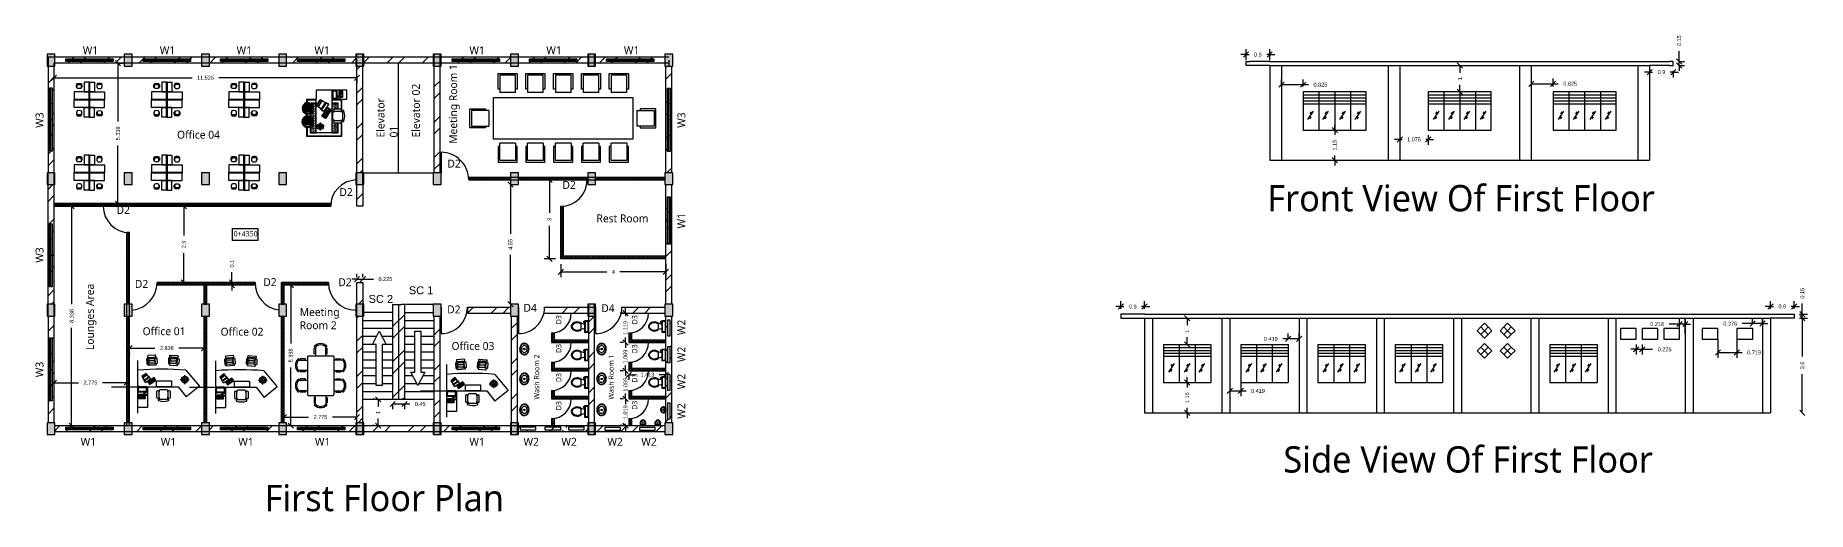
# Model space of a CAD drawing. Header units: millimetres. Extents: x 11907.4 to 11974.8, y 5906.7 to 5924.8.
import ezdxf

# ---------------------------------------------------------------- set-up
doc = ezdxf.new("R2010")
doc.units = ezdxf.units.MM
doc.header["$PDMODE"] = 2
for name, color, linetype in [('Column', 240, 'Continuous'), ('Column hatch', 1, 'Continuous'), ('Door', 3, 'Continuous'), ('Doors', 90, 'Continuous'), ('Window', 50, 'Continuous')]:
    doc.layers.add(name, color=color, linetype=linetype)
doc.styles.add('Annotative', font='arial.ttf')
doc.styles.get("Standard").update_dxf_attribs({"font": 'arial.ttf'})
doc.dimstyles.new('Dim 2', dxfattribs={"dimtxt": 0.15, "dimasz": 0.2, "dimexe": 0.2, "dimexo": 0.2, "dimgap": 0.2, "dimtad": 0, "dimdec": 3, "dimdsep": 46, "dimtxsty": 'Annotative', "dimblk": 'OBLIQUE', "dimcen": 1, "dimadec": 0, "dimazin": 0, "dimtfac": 1, "dimtdec": 3, "dimtmove": 0, "dimatfit": 3, "dimfxl": 1, "dimarcsym": 0})

msp = doc.modelspace()

# ---------------------------------------------------------------- texts
at = {"attachment_point": 1, "style": 'Annotative'}
for s, insert, char_height, width in [('{\\fMicrosoft YaHei Light|b0|i0|c0|p34;\\H0.6x;W1}', (11909.211, 5924.3996), 0.5, 0.653402), ('{\\fMicrosoft YaHei Light|b0|i0|c0|p34;\\H0.6x;W1}', (11912.1409, 5924.3996), 0.5, 0.653402), ('{\\fMicrosoft YaHei Light|b0|i0|c0|p34;\\H0.6x;W1}', (11915.0588, 5924.3996), 0.5, 0.653402), ('{\\fMicrosoft YaHei Light|b0|i0|c0|p34;\\H0.6x;W1}', (11918.0201, 5924.3996), 0.5, 0.653402), ('{\\fMicrosoft YaHei Light|b0|i0|c0|p34;\\H0.6x;W1}', (11923.9138, 5924.3996), 0.5, 0.653402), ('{\\fMicrosoft YaHei Light|b0|i0|c0|p34;\\H0.6x;W1}', (11926.8398, 5924.3996), 0.5, 0.653402), ('{\\fMicrosoft YaHei Light|b0|i0|c0|p34;\\H0.6x;W1}', (11929.7897, 5924.3996), 0.5, 0.653402), ('{\\fMicrosoft YaHei Light|b0|i0|c0|p34;\\H0.6x;Office 04}', (11912.7974, 5921.1898), 0.5, 1.749321), ('{\\fMicrosoft YaHei Light|b0|i0|c0|p34;\\H0.6x;Rest Room}', (11928.7474, 5918.01), 0.5, 2.03441), ('{\\fMicrosoft YaHei Light|b0|i0|c0|p34;0+4350}', (11914.9467, 5917.3752), 0.2, 0.828786), ('{\\fMicrosoft YaHei Light|b0|i0|c0|p34;\\H0.6x;Meeting \\PRoom 2}', (11917.4607, 5914.4485), 0.5, 1.518171), ('{\\fMicrosoft YaHei Light|b0|i0|c0|p34;\\H0.6x;Office 01}', (11911.4858, 5913.7215), 0.5, 1.749321), ('{\\fMicrosoft YaHei Light|b0|i0|c0|p34;\\H0.6x;Office 02}', (11914.451, 5913.7025), 0.5, 1.749321), ('{\\fMicrosoft YaHei Light|b0|i0|c0|p34;\\H0.6x;Office 03}', (11923.2345, 5913.1601), 0.5, 1.749321), ('{\\fMicrosoft YaHei Light|b0|i0|c0|p34;\\H0.6x;W1}', (11909.1302, 5909.5179), 0.5, 0.653402), ('{\\fMicrosoft YaHei Light|b0|i0|c0|p34;\\H0.6x;W1}', (11912.1784, 5909.5179), 0.5, 0.653402), ('{\\fMicrosoft YaHei Light|b0|i0|c0|p34;\\H0.6x;W1}', (11915.1238, 5909.5179), 0.5, 0.653402), ('{\\fMicrosoft YaHei Light|b0|i0|c0|p34;\\H0.6x;W1}', (11918.04, 5909.5179), 0.5, 0.653402), ('{\\fMicrosoft YaHei Light|b0|i0|c0|p34;\\H0.6x;W1}', (11923.9126, 5909.5179), 0.5, 0.653402), ('{\\fMicrosoft YaHei Light|b0|i0|c0|p34;\\H0.6x;W2}', (11925.9717, 5909.5179), 0.5, 1.189197), ('{\\fMicrosoft YaHei Light|b0|i0|c0|p34;\\H0.6x;W2}', (11927.4131, 5909.5179), 0.5, 1.189197), ('{\\fMicrosoft YaHei Light|b0|i0|c0|p34;\\H0.6x;W2}', (11929.1629, 5909.5179), 0.5, 0.653402), ('{\\fMicrosoft YaHei Light|b0|i0|c0|p34;\\H0.6x;W2}', (11930.4517, 5909.5179), 0.5, 0.653402)]:
    msp.add_mtext(s, dxfattribs=dict(at, insert=insert, char_height=char_height, width=width))
at = {"attachment_point": 1, "rotation": 90, "style": 'Annotative'}
for s, insert, char_height, width in [('{\\fMicrosoft YaHei Light|b0|i0|c0|p34;\\H0.6x;Meeting Room 1}', (11923.1489, 5920.6954), 0.5, 3.247619), ('{\\fMicrosoft YaHei Light|b0|i0|c0|p34;\\H0.6x;Elevator 02}', (11921.7307, 5920.934), 0.5, 1.951957), ('{\\fMicrosoft YaHei Light|b0|i0|c0|p34;\\H0.6x;W3}', (11907.4153, 5921.3017), 0.5, 0.653402), ('{\\fMicrosoft YaHei Light|b0|i0|c0|p34;\\H0.6x;Elevator 01}', (11920.3842, 5920.934), 0.5, 1.914211), ('{\\fMicrosoft YaHei Light|b0|i0|c0|p34;\\H0.6x;W3}', (11931.8262, 5921.3017), 0.5, 0.653402), ('{\\fMicrosoft YaHei Light|b0|i0|c0|p34;\\H0.6x;W1}', (11931.8262, 5917.4759), 0.5, 0.653402), ('{\\fMicrosoft YaHei Light|b0|i0|c0|p34;\\H0.6x;W3}', (11907.4153, 5916.174), 0.5, 0.653402), ('{\\fMicrosoft YaHei Light|b0|i0|c0|p34;\\H0.6x;Lounges Area}', (11909.3327, 5912.8535), 0.5, 2.554262), ('{\\fMicrosoft YaHei Light|b0|i0|c0|p34;\\H0.6x;W2}', (11931.8262, 5913.4238), 0.5, 0.653402), ('{\\fMicrosoft YaHei Light|b0|i0|c0|p34;\\H0.6x;W3}', (11907.4153, 5911.8225), 0.5, 0.653402), ('{\\fMicrosoft YaHei Light|b0|i0|c0|p34;\\H0.4x;Wash Room 2}', (11926.371, 5910.9756), 0.5, 2.484689), ('{\\fMicrosoft YaHei Light|b0|i0|c0|p34;Wash Room 1}', (11929.2045, 5910.9756), 0.2, 2.484689), ('{\\fMicrosoft YaHei Light|b0|i0|c0|p34;\\H0.6x;W2}', (11931.8262, 5912.3983), 0.5, 0.653402), ('{\\fMicrosoft YaHei Light|b0|i0|c0|p34;\\H0.6x;W2}', (11931.8262, 5911.3661), 0.5, 0.653402), ('{\\fMicrosoft YaHei Light|b0|i0|c0|p34;\\H0.6x;W2}', (11931.8262, 5910.246), 0.5, 0.653402)]:
    msp.add_mtext(s, dxfattribs=dict(at, insert=insert, char_height=char_height, width=width))
at = {"char_height": 1, "attachment_point": 1}
for s, width, insert in [('{\\f@Microsoft YaHei Light|b0|i0|c0|p34;Front \\f@Microsoft YaHei Light|b0|i0|c134|p34;View Of \\f@Microsoft YaHei Light|b0|i0|c0|p34;First\\f@Microsoft YaHei Light|b0|i0|c134|p34; Floor}', 16.622565, (11954.2563, 5919.1278)), ('{\\f@Microsoft YaHei Light|b0|i0|c0|p34;Side \\f@Microsoft YaHei Light|b0|i0|c134|p34;View Of \\f@Microsoft YaHei Light|b0|i0|c0|p34;First \\f@Microsoft YaHei Light|b0|i0|c134|p34;Floor}', 15.896313, (11954.8704, 5909.1992)), ('{\\f@Microsoft YaHei Light|b0|i0|c0|p34;First\\f@Microsoft YaHei Light|b0|i0|c134|p34; Floor\\f@Microsoft YaHei Light|b0|i0|c0|p34; Plan}', 8.938694, (11916.1229, 5907.7323))]:
    msp.add_mtext_dynamic_manual_height_columns(s, width=width, gutter_width=5, heights=[1.3111], dxfattribs=dict(at, insert=insert))
at = {"layer": 'Door', "char_height": 0.5, "attachment_point": 1, "style": 'Annotative'}
for s, insert, width in [('{\\H0.6x;SC 1\\fMicrosoft YaHei Light|b0|i0|c134|p34;\\H1.66667x; }', (11921.6108, 5915.2766), 0.945915), ('{\\H0.6x;SC 2}', (11920.0809, 5914.9493), 1.124788)]:
    msp.add_mtext(s, dxfattribs=dict(at, insert=insert, width=width))
at = {"layer": 'Doors', "char_height": 0.5, "width": 0.513745, "attachment_point": 1, "style": 'Annotative'}
for s, insert in [('{\\fMicrosoft YaHei Light|b0|i0|c134|p34;\\H0.6x;D\\fMicrosoft YaHei Light|b0|i0|c0|p34;2\\fMicrosoft YaHei Light|b0|i0|c134|p34;\\H1.66667x; }', (11923.078, 5920.0913)), ('{\\fMicrosoft YaHei Light|b0|i0|c134|p34;\\H0.6x;D\\fMicrosoft YaHei Light|b0|i0|c0|p34;2\\fMicrosoft YaHei Light|b0|i0|c134|p34;\\H1.66667x; }', (11927.4503, 5919.2798)), ('{\\fMicrosoft YaHei Light|b0|i0|c134|p34;\\H0.6x;D\\fMicrosoft YaHei Light|b0|i0|c0|p34;2\\fMicrosoft YaHei Light|b0|i0|c134|p34;\\H1.66667x; }', (11918.9677, 5919.0101)), ('{\\fMicrosoft YaHei Light|b0|i0|c134|p34;\\H0.6x;D\\fMicrosoft YaHei Light|b0|i0|c0|p34;2\\fMicrosoft YaHei Light|b0|i0|c134|p34;\\H1.66667x; }', (11910.4968, 5918.3294)), ('{\\fMicrosoft YaHei Light|b0|i0|c134|p34;\\H0.6x;D\\fMicrosoft YaHei Light|b0|i0|c0|p34;2\\fMicrosoft YaHei Light|b0|i0|c134|p34;\\H1.66667x; }', (11911.1926, 5915.5198)), ('{\\fMicrosoft YaHei Light|b0|i0|c134|p34;\\H0.6x;D\\fMicrosoft YaHei Light|b0|i0|c0|p34;2\\fMicrosoft YaHei Light|b0|i0|c134|p34;\\H1.66667x; }', (11916.0755, 5915.5876)), ('{\\fMicrosoft YaHei Light|b0|i0|c134|p34;\\H0.6x;D\\fMicrosoft YaHei Light|b0|i0|c0|p34;2\\fMicrosoft YaHei Light|b0|i0|c134|p34;\\H1.66667x; }', (11918.9291, 5915.5833)), ('{\\fMicrosoft YaHei Light|b0|i0|c134|p34;\\H0.6x;D\\fMicrosoft YaHei Light|b0|i0|c0|p34;2\\fMicrosoft YaHei Light|b0|i0|c134|p34;\\H1.66667x; }', (11923.0694, 5914.5492)), ('{\\fMicrosoft YaHei Light|b0|i0|c134|p34;\\H0.6x;D\\fMicrosoft YaHei Light|b0|i0|c0|p34;4\\fMicrosoft YaHei Light|b0|i0|c134|p34;\\H1.66667x; }', (11925.9691, 5914.6103)), ('{\\fMicrosoft YaHei Light|b0|i0|c134|p34;\\H0.6x;D\\fMicrosoft YaHei Light|b0|i0|c0|p34;4\\fMicrosoft YaHei Light|b0|i0|c134|p34;\\H1.66667x; }', (11928.9291, 5914.596))]:
    msp.add_mtext(s, dxfattribs=dict(at, insert=insert))
at = {"layer": 'Doors', "char_height": 0.2, "width": 0.513745, "attachment_point": 1, "rotation": 90, "style": 'Annotative'}
for insert in [(11927.2097, 5913.8363), (11930.1013, 5913.8363), (11927.2097, 5912.741), (11930.1013, 5912.7249), (11927.2097, 5911.6357), (11930.1013, 5911.6203), (11927.2097, 5910.5679), (11930.1013, 5910.584)]:
    msp.add_mtext('{\\fMicrosoft YaHei Light|b0|i0|c134|p34;D3 }', dxfattribs=dict(at, insert=insert))

# ---------------------------------------------------------------- blocks, each defined once
blk = doc.blocks.new('Toilet - top')
for p, q in [((-10, -8.5), (-8, -8.5)), ((-10, -9.5), (-10, -8.5)), ((-7, -9.5), (-10, -9.5)), ((-8, -8.5), (-8, -8)), ((-7, -8), (-7, -9.5)), ((-4, -8), (-6, -14)), ((4, -14), (-4, -14)), ((4, -8), (6, -14)), ((9.5, -6), (9.5, -2))]:
    blk.add_line(p, q)
blk.add_lwpolyline([(10.5, -8), (10.5, 0), (-10.5, 0), (-10.5, -8)], close=True)
for points in [[(-9.5, -2), (-9.5, -6)], [(8.5, -1), (-8.5, -1)], [(-8.5, -7), (8.5, -7)]]:
    blk.add_lwpolyline(points)
for centre, radius, start, end in [((-8.6, -1.9), 0.884, 81.8699, 188.1301), ((-8.6, -6.1), 0.884, 171.8699, 278.1301), ((3.5, -21.6), 12.2, 141.4691, 247.9714), ((4.2, -21.8), 11.3, 136.3677, 238.9468), ((0, -27.9), 4, 245.7318, 294.2682), ((0, -29), 4, 254.8605, 285.1395), ((-3.5, -21.6), 12.2, 292.0284, 38.5307), ((-4.2, -21.8), 11.3, 301.053, 43.6321), ((8.6, -1.9), 0.884, 351.8699, 98.1301), ((8.6, -6.1), 0.884, 261.8699, 8.1301)]:
    blk.add_arc(centre, radius, start, end)
blk = doc.blocks.new('Sink - Oval top')
for p, q in [((-1, 0), (1, 0)), ((0, 1), (0, -1))]:
    blk.add_line(p, q)
at = {"linetype": 'Continuous'}
for points in [[(-12.2, 0.4, 0.117634), (-11.5, -3.4, 0.104469), (-8.9, -6.8, 0.090016), (-5.1, -9.1, 0.08192), (-0.3, -10, 0.08192), (4.5, -9.4, 0.090016), (8.4, -7.4, 0.104469), (11.2, -4.1, 0.117634), (12.2, -0.4, 0.117634), (11.5, 3.4, 0.104469), (8.9, 6.8, 0.090016), (5.1, 9.1, 0.08192), (0.3, 10, 0.08192), (-4.5, 9.4, 0.090016), (-8.4, 7.4, 0.104469), (-11.2, 4.1, 0.117634)], [(-11.3, 0.2, 0.118622), (-10.5, -3.3, 0.104678), (-8.1, -6.4, 0.089562), (-4.5, -8.4, 0.081185), (-0.1, -9.2, 0.081185), (4.3, -8.5, 0.089562), (7.9, -6.6, 0.104678), (10.4, -3.5, 0.118622), (11.3, -0.2, 0.118622), (10.5, 3.3, 0.104678), (8.1, 6.4, 0.089562), (4.5, 8.4, 0.081185), (0.1, 9.2, 0.081185), (-4.3, 8.5, 0.089562), (-7.9, 6.6, 0.104678), (-10.4, 3.5, 0.118622)], [(-7.4, 0.1, 0.118283), (-6.9, -2.2, 0.104607), (-5.3, -4.2, 0.089718), (-3, -5.5, 0.081436), (-0.1, -6, 0.081436), (2.8, -5.6, 0.089718), (5.2, -4.3, 0.104607), (6.9, -2.3, 0.118283), (7.4, -0.1, 0.118283), (6.9, 2.2, 0.104607), (5.3, 4.2, 0.089718), (3, 5.5, 0.081436), (0.1, 6, 0.081436), (-2.8, 5.6, 0.089718), (-5.2, 4.3, 0.104607), (-6.9, 2.3, 0.118283)]]:
    blk.add_lwpolyline(points, format="xyb", close=True, dxfattribs=at)
for radius in [1.5, 1]:
    blk.add_circle((0, 0), radius)
blk = doc.blocks.new('A$C22A54B66')
for p, q in [((370, 1678), (0, 1678)), ((0, 1678), (0, 212)), ((366, 1658), (20, 1658)), ((20, 1658), (20, 232)), ((379, 1528), (150, 1528)), ((150, 1528), (150, 1284)), ((379, 1508), (170, 1508)), ((170, 1508), (170, 1284)), ((170, 1493), (176, 1487)), ((240, 1494), (233, 1487)), ((240, 1494), (240, 1484)), ((240, 1494), (247, 1487)), ((311, 1494), (304, 1487)), ((311, 1494), (311, 1484)), ((311, 1494), (317, 1487)), ((376, 1488), (375, 1487)), ((483, 1429), (483, 1766)), ((491, 1426), (491, 1772)), ((498, 1424), (498, 1778)), ((505, 1421), (505, 1782)), ((556, 1410), (556, 1805)), ((563, 1409), (563, 1807)), ((570, 1408), (570, 1808)), ((577, 1408), (577, 1810)), ((584, 1407), (584, 1811)), ((591, 1407), (591, 1811)), ((598, 1407), (598, 1812)), ((605, 1407), (605, 1812)), ((612, 1407), (612, 1811)), ((619, 1407), (619, 1811)), ((626, 1408), (626, 1810)), ((633, 1408), (633, 1809)), ((640, 1409), (640, 1808)), ((648, 1410), (648, 1806)), ((655, 1411), (655, 1804)), ((702, 1422), (702, 1783)), ((709, 1424), (709, 1778)), ((717, 1426), (717, 1773)), ((724, 1429), (724, 1767)), ((932, 1528), (815, 1528)), ((932, 1508), (829, 1508)), ((924, 1678), (838, 1678)), ((920, 1658), (841, 1658)), ((876, 1494), (870, 1487)), ((876, 1494), (876, 1484)), ((876, 1494), (883, 1487)), ((1036, 1423), (1036, 1761)), ((1043, 1421), (1043, 1767)), ((1050, 1418), (1050, 1772)), ((1057, 1416), (1057, 1777)), ((1109, 1405), (1109, 1800)), ((1116, 1404), (1116, 1802)), ((1123, 1403), (1123, 1803)), ((1130, 1403), (1130, 1804)), ((1137, 1402), (1137, 1805)), ((1144, 1402), (1144, 1806)), ((1151, 1402), (1151, 1806)), ((1158, 1402), (1158, 1806)), ((1165, 1402), (1165, 1806)), ((1172, 1402), (1172, 1806)), ((1179, 1402), (1179, 1805)), ((1186, 1403), (1186, 1804)), ((1193, 1404), (1193, 1803)), ((1200, 1404), (1200, 1801)), ((1207, 1405), (1207, 1799)), ((1255, 1416), (1255, 1778)), ((1262, 1419), (1262, 1773)), ((1269, 1421), (1269, 1768)), ((1276, 1424), (1276, 1762)), ((1522, 1678), (1390, 1678)), ((1502, 1658), (1393, 1658)), ((1502, 1284), (1502, 1658)), ((1522, 1284), (1522, 1678)), ((138, 634), (138, 1284)), ((138, 1284), (1538, 1284)), ((170, 1422), (176, 1416)), ((170, 1351), (176, 1345)), ((205, 1458), (198, 1452)), ((205, 1387), (198, 1381)), ((205, 1317), (198, 1310)), ((205, 1458), (205, 1449)), ((205, 1458), (211, 1452)), ((205, 1387), (205, 1378)), ((205, 1387), (211, 1381)), ((205, 1317), (205, 1307)), ((205, 1317), (211, 1310)), ((240, 1423), (233, 1416)), ((240, 1352), (233, 1345)), ((240, 1423), (240, 1413)), ((240, 1423), (247, 1416)), ((240, 1352), (240, 1343)), ((240, 1352), (247, 1345)), ((570, 1109), (240, 1109)), ((275, 1458), (269, 1452)), ((275, 1387), (269, 1381)), ((275, 1317), (269, 1310)), ((275, 1458), (275, 1449)), ((275, 1458), (282, 1452)), ((275, 1387), (275, 1378)), ((275, 1387), (282, 1381)), ((275, 1317), (275, 1307)), ((275, 1317), (282, 1310)), ((311, 1423), (304, 1416)), ((311, 1352), (304, 1345)), ((311, 1423), (311, 1413)), ((311, 1423), (317, 1416)), ((311, 1352), (311, 1343)), ((311, 1352), (317, 1345)), ((346, 1458), (339, 1452)), ((346, 1387), (339, 1381)), ((346, 1317), (339, 1310)), ((346, 1458), (346, 1449)), ((346, 1458), (353, 1452)), ((346, 1387), (346, 1378)), ((346, 1387), (353, 1381)), ((346, 1317), (346, 1307)), ((346, 1317), (353, 1310)), ((381, 1423), (375, 1416)), ((381, 1352), (375, 1345)), ((381, 1423), (381, 1413)), ((381, 1423), (388, 1416)), ((381, 1352), (381, 1343)), ((381, 1352), (388, 1345)), ((402, 947), (402, 1264)), ((417, 1387), (410, 1381)), ((417, 1317), (410, 1310)), ((417, 1387), (417, 1378)), ((417, 1387), (423, 1381)), ((417, 1317), (417, 1307)), ((417, 1317), (423, 1310)), ((452, 1423), (445, 1416)), ((452, 1352), (445, 1345)), ((452, 1423), (452, 1413)), ((452, 1423), (459, 1416)), ((452, 1352), (452, 1343)), ((452, 1352), (459, 1345)), ((487, 1387), (481, 1381)), ((487, 1317), (481, 1310)), ((487, 1387), (487, 1378)), ((487, 1387), (494, 1381)), ((487, 1317), (487, 1307)), ((487, 1317), (494, 1310)), ((518, 1418), (516, 1416)), ((523, 1352), (516, 1345)), ((523, 1416), (523, 1413)), ((523, 1352), (523, 1343)), ((523, 1352), (529, 1345)), ((558, 1387), (552, 1381)), ((558, 1317), (552, 1310)), ((558, 1387), (558, 1378)), ((558, 1387), (565, 1381)), ((558, 1317), (558, 1307)), ((558, 1317), (565, 1310)), ((594, 1352), (587, 1345)), ((594, 1352), (594, 1343)), ((594, 1352), (600, 1345)), ((629, 1387), (622, 1381)), ((629, 1317), (622, 1310)), ((629, 1387), (629, 1378)), ((629, 1387), (635, 1381)), ((629, 1317), (629, 1307)), ((629, 1317), (635, 1310)), ((664, 1352), (658, 1345)), ((664, 1352), (664, 1343)), ((664, 1352), (671, 1345)), ((700, 1387), (693, 1381)), ((700, 1317), (693, 1310)), ((700, 1387), (700, 1378)), ((700, 1387), (706, 1381)), ((700, 1317), (700, 1307)), ((700, 1317), (706, 1310)), ((735, 1423), (728, 1416)), ((735, 1352), (728, 1345)), ((735, 1423), (735, 1413)), ((735, 1423), (742, 1416)), ((735, 1352), (735, 1343)), ((735, 1352), (742, 1345)), ((770, 1387), (764, 1381)), ((770, 1317), (764, 1310)), ((770, 1387), (770, 1378)), ((770, 1387), (777, 1381)), ((770, 1317), (770, 1307)), ((770, 1317), (777, 1310)), ((804, 1421), (799, 1416)), ((806, 1352), (799, 1345)), ((806, 1422), (806, 1413)), ((806, 1352), (806, 1343)), ((806, 1352), (812, 1345)), ((807, 1422), (812, 1416)), ((841, 1387), (834, 1381)), ((841, 1317), (834, 1310)), ((841, 1451), (841, 1449)), ((841, 1387), (841, 1378)), ((841, 1387), (848, 1381)), ((841, 1317), (841, 1307)), ((841, 1317), (848, 1310)), ((842, 1457), (848, 1452)), ((876, 1423), (870, 1416)), ((876, 1352), (870, 1345)), ((876, 1423), (876, 1413)), ((876, 1423), (883, 1416)), ((876, 1352), (876, 1343)), ((876, 1352), (883, 1345)), ((912, 1458), (905, 1452)), ((912, 1387), (905, 1381)), ((912, 1317), (905, 1310)), ((912, 1458), (912, 1449)), ((912, 1458), (918, 1452)), ((912, 1387), (912, 1378)), ((912, 1387), (918, 1381)), ((912, 1317), (912, 1307)), ((912, 1317), (918, 1310)), ((943, 1419), (940, 1416)), ((947, 1352), (940, 1345)), ((947, 1418), (947, 1413)), ((947, 1352), (947, 1343)), ((947, 1352), (954, 1345)), ((953, 1416), (954, 1416)), ((982, 1387), (976, 1381)), ((982, 1317), (976, 1310)), ((982, 1387), (982, 1378)), ((982, 1387), (989, 1381)), ((982, 1317), (982, 1307)), ((982, 1317), (989, 1310)), ((1018, 1423), (1011, 1416)), ((1018, 1352), (1011, 1345)), ((1018, 1423), (1018, 1413)), ((1018, 1423), (1024, 1416)), ((1018, 1352), (1018, 1343)), ((1018, 1352), (1024, 1345)), ((1053, 1387), (1046, 1381)), ((1053, 1317), (1046, 1310)), ((1053, 1387), (1053, 1378)), ((1053, 1387), (1060, 1381)), ((1053, 1317), (1053, 1307)), ((1053, 1317), (1060, 1310)), ((1088, 1352), (1082, 1345)), ((1088, 1352), (1088, 1343)), ((1088, 1352), (1095, 1345)), ((1124, 1387), (1117, 1381)), ((1124, 1317), (1117, 1310)), ((1124, 1387), (1124, 1378)), ((1124, 1387), (1130, 1381)), ((1124, 1317), (1124, 1307)), ((1124, 1317), (1130, 1310)), ((1159, 1352), (1153, 1345)), ((1159, 1352), (1159, 1343)), ((1159, 1352), (1166, 1345)), ((1195, 1387), (1188, 1381)), ((1195, 1317), (1188, 1310)), ((1195, 1387), (1195, 1378)), ((1195, 1387), (1201, 1381)), ((1195, 1317), (1195, 1307)), ((1195, 1317), (1201, 1310)), ((1230, 1352), (1223, 1345)), ((1230, 1352), (1230, 1343)), ((1230, 1352), (1237, 1345)), ((1265, 1387), (1259, 1381)), ((1265, 1317), (1259, 1310)), ((1265, 1387), (1265, 1378)), ((1265, 1387), (1272, 1381)), ((1265, 1317), (1265, 1307)), ((1265, 1317), (1272, 1310)), ((1301, 1423), (1294, 1416)), ((1301, 1352), (1294, 1345)), ((1301, 1423), (1301, 1413)), ((1301, 1423), (1307, 1416)), ((1301, 1352), (1301, 1343)), ((1301, 1352), (1307, 1345)), ((1336, 1387), (1329, 1381)), ((1336, 1317), (1329, 1310)), ((1336, 1387), (1336, 1378)), ((1336, 1387), (1343, 1381)), ((1336, 1317), (1336, 1307)), ((1336, 1317), (1343, 1310)), ((1352, 1284), (1352, 1416)), ((1372, 1284), (1372, 1419)), ((1911, 1285), (1539, 1285)), ((1911, 0), (1911, 1285)), ((0, 212), (655, 212)), ((20, 232), (564, 232)), ((1911, 634), (138, 634)), ((150, 634), (150, 362)), ((150, 362), (548, 362)), ((170, 634), (170, 382)), ((170, 574), (176, 568)), ((170, 503), (176, 497)), ((170, 432), (176, 426)), ((170, 382), (548, 382)), ((205, 610), (198, 603)), ((205, 539), (198, 532)), ((205, 468), (198, 462)), ((205, 398), (198, 391)), ((205, 610), (205, 600)), ((205, 610), (211, 603)), ((205, 539), (205, 530)), ((205, 539), (211, 532)), ((205, 468), (205, 459)), ((205, 468), (211, 462)), ((205, 398), (205, 388)), ((205, 398), (211, 391)), ((240, 574), (233, 568)), ((240, 504), (233, 497)), ((240, 433), (233, 426)), ((240, 574), (240, 565)), ((240, 574), (247, 568)), ((240, 504), (240, 494)), ((240, 504), (247, 497)), ((240, 433), (240, 424)), ((240, 433), (247, 426)), ((275, 610), (269, 603)), ((275, 539), (269, 532)), ((275, 468), (269, 462)), ((275, 398), (269, 391)), ((275, 610), (275, 600)), ((275, 610), (282, 603)), ((275, 539), (275, 530)), ((275, 539), (282, 532)), ((275, 468), (275, 459)), ((275, 468), (282, 462)), ((275, 398), (275, 388)), ((275, 398), (282, 391)), ((311, 574), (304, 568)), ((311, 504), (304, 497)), ((311, 433), (304, 426)), ((311, 574), (311, 565)), ((311, 574), (317, 568)), ((311, 504), (311, 494)), ((311, 504), (317, 497)), ((311, 433), (311, 424)), ((311, 433), (317, 426)), ((346, 610), (339, 603)), ((346, 539), (339, 532)), ((346, 468), (339, 462)), ((346, 398), (339, 391)), ((346, 610), (346, 600)), ((346, 610), (353, 603)), ((346, 539), (346, 530)), ((346, 539), (353, 532)), ((346, 468), (346, 459)), ((346, 468), (353, 462)), ((346, 398), (346, 388)), ((346, 398), (353, 391)), ((381, 574), (375, 568)), ((381, 504), (375, 497)), ((381, 433), (375, 426)), ((381, 574), (381, 565)), ((381, 574), (388, 568)), ((381, 504), (381, 494)), ((381, 504), (388, 497)), ((381, 433), (381, 424)), ((381, 433), (388, 426)), ((417, 610), (410, 603)), ((417, 539), (410, 532)), ((417, 468), (410, 462)), ((417, 398), (410, 391)), ((417, 610), (417, 600)), ((417, 610), (423, 603)), ((417, 539), (417, 530)), ((417, 539), (423, 532)), ((417, 468), (417, 459)), ((417, 468), (423, 462)), ((417, 398), (417, 388)), ((417, 398), (423, 391)), ((452, 574), (445, 568)), ((452, 504), (445, 497)), ((452, 433), (445, 426)), ((452, 574), (452, 565)), ((452, 574), (459, 568)), ((452, 504), (452, 494)), ((452, 504), (459, 497)), ((452, 433), (452, 424)), ((452, 433), (459, 426)), ((487, 610), (481, 603)), ((487, 539), (481, 532)), ((487, 468), (481, 462)), ((487, 398), (481, 391)), ((487, 610), (487, 600)), ((487, 610), (494, 603)), ((487, 539), (487, 530)), ((487, 539), (494, 532)), ((487, 468), (487, 459)), ((487, 468), (494, 462)), ((487, 398), (487, 388)), ((487, 398), (494, 391)), ((523, 574), (516, 568)), ((523, 504), (516, 497)), ((523, 433), (516, 426)), ((523, 574), (523, 565)), ((523, 574), (529, 568)), ((523, 504), (523, 494)), ((523, 504), (529, 497)), ((523, 433), (523, 424)), ((523, 433), (529, 426)), ((548, 264), (548, 502)), ((558, 610), (552, 603)), ((558, 539), (552, 532)), ((558, 610), (558, 600)), ((558, 610), (565, 603)), ((558, 539), (558, 530)), ((558, 539), (564, 533)), ((586, 539), (615, 539)), ((615, 226), (586, 226)), ((594, 574), (587, 568)), ((594, 574), (594, 565)), ((594, 574), (600, 568)), ((629, 610), (622, 603)), ((629, 539), (627, 537)), ((629, 610), (629, 600)), ((629, 610), (635, 603)), ((629, 539), (629, 537)), ((629, 539), (633, 534)), ((629, 170), (709, 170)), ((653, 502), (653, 531)), ((653, 502), (653, 264)), ((653, 227), (653, 264)), ((664, 574), (658, 568)), ((664, 574), (664, 565)), ((664, 574), (668, 570)), ((700, 610), (693, 603)), ((700, 610), (700, 600)), ((700, 610), (706, 603)), ((709, 588), (978, 588)), ((709, 170), (978, 170)), ((770, 610), (764, 603)), ((770, 610), (770, 600)), ((770, 610), (777, 603)), ((841, 610), (834, 603)), ((841, 610), (841, 600)), ((841, 610), (848, 603)), ((912, 610), (905, 603)), ((912, 610), (912, 600)), ((912, 610), (918, 603)), ((982, 610), (976, 603)), ((978, 170), (1035, 170)), ((982, 610), (982, 600)), ((982, 610), (989, 603)), ((1018, 574), (1016, 573)), ((1018, 574), (1018, 571)), ((1018, 574), (1024, 568)), ((1033, 212), (1522, 212)), ((1035, 531), (1035, 502)), ((1035, 264), (1035, 502)), ((1035, 264), (1035, 227)), ((1035, 170), (1049, 170)), ((1053, 610), (1046, 603)), ((1053, 539), (1046, 532)), ((1053, 610), (1053, 600)), ((1053, 610), (1060, 603)), ((1053, 539), (1053, 534)), ((1053, 539), (1056, 536)), ((1073, 539), (1102, 539)), ((1102, 226), (1073, 226)), ((1088, 574), (1082, 568)), ((1088, 574), (1088, 565)), ((1088, 574), (1095, 568)), ((1124, 610), (1117, 603)), ((1124, 539), (1120, 535)), ((1123, 232), (1502, 232)), ((1124, 610), (1124, 600)), ((1124, 610), (1130, 603)), ((1124, 539), (1124, 532)), ((1124, 539), (1130, 532)), ((1352, 382), (1139, 382)), ((1140, 502), (1140, 264)), ((1140, 362), (1372, 362)), ((1159, 574), (1153, 568)), ((1159, 504), (1153, 497)), ((1159, 433), (1153, 426)), ((1159, 574), (1159, 565)), ((1159, 574), (1166, 568)), ((1159, 504), (1159, 494)), ((1159, 504), (1166, 497)), ((1159, 433), (1159, 424)), ((1159, 433), (1166, 426)), ((1195, 610), (1188, 603)), ((1195, 539), (1188, 532)), ((1195, 468), (1188, 462)), ((1195, 398), (1188, 391)), ((1195, 610), (1195, 600)), ((1195, 610), (1201, 603)), ((1195, 539), (1195, 530)), ((1195, 539), (1201, 532)), ((1195, 468), (1195, 459)), ((1195, 468), (1201, 462)), ((1195, 398), (1195, 388)), ((1195, 398), (1201, 391)), ((1230, 574), (1223, 568)), ((1230, 504), (1223, 497)), ((1230, 433), (1223, 426)), ((1230, 574), (1230, 565)), ((1230, 574), (1237, 568)), ((1230, 504), (1230, 494)), ((1230, 504), (1237, 497)), ((1230, 433), (1230, 424)), ((1230, 433), (1237, 426)), ((1265, 610), (1259, 603)), ((1265, 539), (1259, 532)), ((1265, 468), (1259, 462)), ((1265, 398), (1259, 391)), ((1265, 610), (1265, 600)), ((1265, 610), (1272, 603)), ((1265, 539), (1265, 530)), ((1265, 539), (1272, 532)), ((1265, 468), (1265, 459)), ((1265, 468), (1272, 462)), ((1265, 398), (1265, 388)), ((1265, 398), (1272, 391)), ((1301, 574), (1294, 568)), ((1301, 504), (1294, 497)), ((1301, 433), (1294, 426)), ((1301, 574), (1301, 565)), ((1301, 574), (1307, 568)), ((1301, 504), (1301, 494)), ((1301, 504), (1307, 497)), ((1301, 433), (1301, 424)), ((1301, 433), (1307, 426)), ((1336, 610), (1329, 603)), ((1336, 539), (1329, 532)), ((1336, 468), (1329, 462)), ((1336, 398), (1329, 391)), ((1336, 610), (1336, 600)), ((1336, 610), (1343, 603)), ((1336, 539), (1336, 530)), ((1336, 539), (1343, 532)), ((1336, 468), (1336, 459)), ((1336, 468), (1343, 462)), ((1336, 398), (1336, 388)), ((1336, 398), (1343, 391)), ((1352, 382), (1352, 634)), ((1372, 362), (1372, 634)), ((1502, 232), (1502, 634)), ((1522, 212), (1522, 634)), ((1539, 634), (1539, 0)), ((1575, 423), (1575, 599)), ((1872, 425), (1870, 601)), ((1539, 0), (1911, 0))]:
    blk.add_line(p, q)
at = {"linetype": 'ByBlock'}
for p, q in [((739, 897), (835, 1037)), ((1093, 653), (739, 897)), ((813, 970), (763, 898)), ((763, 898), (784, 883)), ((784, 883), (794, 897)), ((794, 897), (805, 889)), ((805, 889), (796, 875)), ((796, 875), (933, 780)), ((813, 905), (803, 891)), ((815, 924), (806, 910)), ((806, 910), (813, 905)), ((822, 943), (811, 927)), ((811, 927), (815, 924)), ((1020, 827), (813, 970)), ((825, 958), (817, 946)), ((817, 946), (822, 943)), ((817, 902), (953, 808)), ((817, 861), (826, 875)), ((819, 979), (832, 998)), ((836, 968), (819, 979)), ((820, 920), (965, 821)), ((823, 939), (981, 830)), ((826, 875), (924, 807)), ((832, 998), (849, 987)), ((835, 1037), (1189, 793)), ((849, 987), (836, 968)), ((845, 962), (858, 980)), ((901, 923), (845, 962)), ((858, 980), (914, 942)), ((914, 942), (901, 923)), ((908, 918), (921, 937)), ((964, 880), (908, 918)), ((924, 807), (915, 793)), ((921, 937), (977, 898)), ((933, 780), (943, 794)), ((943, 794), (959, 783)), ((947, 795), (956, 809)), ((959, 783), (950, 769)), ((950, 769), (971, 755)), ((956, 809), (963, 804)), ((963, 804), (971, 816)), ((977, 898), (964, 880)), ((969, 876), (981, 895)), ((1027, 836), (969, 876)), ((971, 755), (1020, 827)), ((971, 816), (981, 809)), ((975, 751), (986, 768)), ((1019, 721), (975, 751)), ((981, 895), (1040, 855)), ((981, 809), (990, 823)), ((986, 827), (995, 841)), ((990, 823), (986, 827)), ((986, 768), (1000, 758)), ((1000, 758), (1010, 772)), ((1004, 793), (1025, 824)), ((1048, 763), (1004, 793)), ((1010, 772), (1026, 761)), ((1026, 761), (1017, 747)), ((1017, 747), (1031, 737)), ((1031, 737), (1019, 721)), ((1025, 824), (1069, 793)), ((1040, 855), (1027, 836)), ((1028, 718), (1076, 788)), ((1031, 833), (1044, 852)), ((1076, 802), (1031, 833)), ((1037, 961), (1058, 1002)), ((1061, 1000), (1037, 961)), ((1324, 763), (1037, 961)), ((1044, 852), (1089, 821)), ((1046, 744), (1085, 717)), ((1069, 793), (1048, 763)), ((1058, 1002), (1111, 1078)), ((1059, 759), (1097, 733)), ((1102, 1061), (1061, 1000)), ((1067, 774), (1106, 747)), ((1089, 821), (1076, 802)), ((1076, 788), (1132, 750)), ((1132, 750), (1084, 680)), ((1088, 715), (1109, 745)), ((1189, 793), (1093, 653)), ((1140, 1076), (1102, 1061)), ((1394, 860), (1102, 1061)), ((1109, 745), (1120, 737)), ((1111, 1078), (1157, 1105)), ((1157, 1099), (1140, 1076)), ((1394, 900), (1140, 1076)), ((1157, 1105), (1275, 1275)), ((1290, 1223), (1253, 1170)), ((1253, 1170), (1440, 1041)), ((1275, 1275), (1531, 1098)), ((1290, 1223), (1477, 1095)), ((1356, 800), (1324, 763)), ((1352, 799), (1324, 763)), ((1394, 860), (1352, 799)), ((1407, 874), (1356, 800)), ((1410, 924), (1394, 900)), ((1394, 900), (1394, 860)), ((1410, 924), (1407, 874)), ((1531, 1098), (1410, 924)), ((1477, 1095), (1440, 1041)), ((1084, 680), (1028, 718)), ((1038, 728), (1064, 711)), ((1064, 711), (1056, 699)), ((1070, 689), (1088, 715)), ((1088, 715), (1099, 707)), ((1525, 357), (1527, 363)), ((1535, 353), (1525, 357)), ((1526, 351), (1535, 353)), ((1527, 346), (1526, 351)), ((1527, 363), (1535, 363)), ((1535, 342), (1527, 346)), ((1527, 338), (1535, 342)), ((1529, 331), (1527, 338)), ((1529, 371), (1532, 376)), ((1535, 363), (1529, 371)), ((1539, 332), (1529, 331)), ((1532, 376), (1541, 375)), ((1533, 381), (1537, 386)), ((1541, 375), (1533, 381)), ((1533, 324), (1539, 332)), ((1537, 318), (1533, 324)), ((1537, 386), (1546, 383)), ((1545, 320), (1537, 318)), ((1546, 377), (1538, 358)), ((1538, 358), (1540, 339)), ((1540, 339), (1549, 322)), ((1540, 312), (1545, 320)), ((1546, 308), (1540, 312)), ((1542, 392), (1546, 396)), ((1546, 383), (1542, 392)), ((1546, 396), (1555, 391)), ((1560, 391), (1546, 377)), ((1555, 312), (1546, 308)), ((1549, 322), (1564, 310)), ((1552, 400), (1558, 403)), ((1555, 391), (1552, 400)), ((1553, 302), (1555, 312)), ((1560, 298), (1553, 302)), ((1558, 403), (1567, 395)), ((1584, 395), (1560, 391)), ((1567, 307), (1560, 298)), ((1564, 310), (1584, 308)), ((1566, 405), (1573, 406)), ((1567, 395), (1566, 405)), ((1568, 297), (1567, 307)), ((1577, 296), (1568, 297)), ((1573, 406), (1578, 398)), ((1582, 305), (1577, 296)), ((1871, 581), (1578, 579)), ((1578, 398), (1580, 408)), ((1872, 445), (1579, 443)), ((1580, 408), (1588, 406)), ((1584, 296), (1582, 305)), ((1614, 385), (1584, 395)), ((1584, 308), (1592, 310)), ((1591, 297), (1584, 296)), ((1588, 406), (1588, 398)), ((1588, 398), (1595, 405)), ((1595, 300), (1591, 297)), ((1592, 310), (1596, 304)), ((1850, 621), (1595, 619)), ((1595, 405), (1602, 402)), ((1597, 299), (1595, 300)), ((1596, 403), (1852, 405)), ((1596, 304), (1604, 304)), ((1605, 300), (1597, 299)), ((1602, 402), (1602, 392)), ((1602, 392), (1605, 401)), ((1604, 304), (1612, 303)), ((1605, 401), (1615, 399)), ((1620, 296), (1605, 300)), ((1612, 303), (1627, 300)), ((1615, 399), (1614, 389)), ((1614, 389), (1623, 395)), ((1632, 374), (1614, 385)), ((1636, 292), (1620, 296)), ((1623, 395), (1628, 391)), ((1628, 391), (1626, 382)), ((1626, 382), (1634, 387)), ((1627, 300), (1637, 297)), ((1634, 336), (1630, 333)), ((1630, 333), (1630, 299)), ((1630, 293), (1630, 175)), ((1630, 175), (1634, 172)), ((1635, 375), (1632, 374)), ((1634, 387), (1641, 384)), ((1851, 336), (1634, 336)), ((1634, 172), (1851, 172)), ((1635, 373), (1635, 375)), ((1649, 366), (1635, 373)), ((1649, 292), (1636, 292)), ((1637, 297), (1649, 296)), ((1641, 384), (1638, 375)), ((1638, 375), (1645, 381)), ((1642, 251), (1651, 251)), ((1642, 235), (1642, 251)), ((1651, 235), (1642, 235)), ((1642, 229), (1651, 229)), ((1642, 213), (1642, 229)), ((1651, 213), (1642, 213)), ((1642, 207), (1651, 207)), ((1642, 191), (1642, 207)), ((1651, 191), (1642, 191)), ((1653, 323), (1643, 315)), ((1643, 315), (1643, 297)), ((1643, 292), (1643, 270)), ((1643, 270), (1651, 262)), ((1645, 381), (1652, 378)), ((1645, 312), (1648, 318)), ((1665, 304), (1645, 312)), ((1645, 297), (1645, 312)), ((1645, 274), (1645, 292)), ((1665, 282), (1645, 274)), ((1645, 274), (1648, 268)), ((1648, 318), (1654, 320)), ((1648, 268), (1654, 267)), ((1652, 378), (1649, 369)), ((1649, 369), (1656, 376)), ((1666, 356), (1649, 366)), ((1649, 296), (1649, 292)), ((1651, 262), (1841, 262)), ((1651, 251), (1651, 235)), ((1651, 229), (1651, 213)), ((1651, 207), (1651, 191)), ((1841, 323), (1653, 323)), ((1654, 320), (1668, 306)), ((1654, 320), (1697, 320)), ((1654, 267), (1668, 281)), ((1654, 267), (1697, 267)), ((1656, 376), (1661, 373)), ((1661, 373), (1658, 364)), ((1658, 364), (1667, 369)), ((1668, 306), (1665, 304)), ((1665, 304), (1665, 282)), ((1668, 281), (1665, 282)), ((1675, 350), (1666, 356)), ((1667, 369), (1672, 366)), ((1753, 306), (1668, 306)), ((1753, 281), (1668, 281)), ((1672, 366), (1670, 358)), ((1670, 358), (1678, 363)), ((1678, 354), (1675, 350)), ((1678, 363), (1681, 362)), ((1678, 351), (1678, 354)), ((1680, 349), (1678, 351)), ((1683, 345), (1680, 349)), ((1681, 362), (1682, 358)), ((1682, 358), (1683, 353)), ((1683, 353), (1689, 348)), ((1686, 342), (1683, 345)), ((1687, 336), (1686, 342)), ((1689, 348), (1691, 344)), ((1691, 344), (1692, 336)), ((1697, 320), (1704, 317)), ((1697, 267), (1704, 270)), ((1701, 252), (1701, 240)), ((1711, 252), (1701, 252)), ((1701, 240), (1711, 240)), ((1701, 230), (1701, 221)), ((1711, 230), (1701, 230)), ((1701, 221), (1711, 221)), ((1711, 215), (1701, 215)), ((1701, 215), (1701, 205)), ((1701, 205), (1711, 205)), ((1701, 199), (1701, 189)), ((1711, 199), (1701, 199)), ((1701, 189), (1711, 189)), ((1704, 317), (1712, 312)), ((1704, 270), (1712, 274)), ((1711, 240), (1711, 252)), ((1711, 221), (1711, 230)), ((1711, 205), (1711, 215)), ((1711, 189), (1711, 199)), ((1712, 312), (1723, 311)), ((1712, 274), (1723, 276)), ((1728, 230), (1719, 230)), ((1719, 230), (1719, 221)), ((1719, 221), (1728, 221)), ((1728, 215), (1719, 215)), ((1719, 215), (1719, 205)), ((1719, 205), (1728, 205)), ((1719, 199), (1719, 189)), ((1728, 199), (1719, 199)), ((1719, 189), (1728, 189)), ((1723, 311), (1753, 311)), ((1723, 276), (1753, 276)), ((1728, 221), (1728, 230)), ((1728, 205), (1728, 215)), ((1728, 189), (1728, 199)), ((1736, 230), (1736, 221)), ((1745, 230), (1736, 230)), ((1736, 221), (1745, 221)), ((1736, 215), (1736, 205)), ((1745, 215), (1736, 215)), ((1736, 205), (1745, 205)), ((1736, 199), (1736, 189)), ((1745, 199), (1736, 199)), ((1736, 189), (1745, 189)), ((1745, 221), (1745, 230)), ((1745, 205), (1745, 215)), ((1745, 189), (1745, 199)), ((1769, 311), (1753, 311)), ((1753, 306), (1824, 306)), ((1753, 281), (1824, 281)), ((1769, 276), (1753, 276)), ((1753, 230), (1753, 221)), ((1763, 230), (1753, 230)), ((1753, 221), (1763, 221)), ((1763, 215), (1753, 215)), ((1753, 215), (1753, 205)), ((1753, 205), (1763, 205)), ((1753, 199), (1753, 189)), ((1763, 199), (1753, 199)), ((1753, 189), (1763, 189)), ((1763, 221), (1763, 230)), ((1763, 205), (1763, 215)), ((1763, 189), (1763, 199)), ((1780, 312), (1769, 311)), ((1780, 274), (1769, 276)), ((1788, 317), (1780, 312)), ((1788, 270), (1780, 274)), ((1781, 233), (1781, 188)), ((1840, 233), (1781, 233)), ((1781, 188), (1840, 188)), ((1785, 251), (1789, 251)), ((1785, 238), (1785, 251)), ((1789, 238), (1785, 238)), ((1796, 320), (1788, 317)), ((1796, 267), (1788, 270)), ((1789, 251), (1789, 238)), ((1794, 251), (1799, 251)), ((1794, 238), (1794, 251)), ((1799, 238), (1794, 238)), ((1838, 320), (1796, 320)), ((1838, 267), (1796, 267)), ((1799, 251), (1799, 238)), ((1803, 238), (1803, 251)), ((1803, 251), (1808, 251)), ((1808, 238), (1803, 238)), ((1808, 251), (1808, 238)), ((1813, 251), (1818, 251)), ((1813, 238), (1813, 251)), ((1818, 238), (1813, 238)), ((1818, 251), (1818, 238)), ((1822, 251), (1827, 251)), ((1822, 238), (1822, 251)), ((1827, 238), (1822, 238)), ((1838, 320), (1824, 306)), ((1824, 306), (1827, 304)), ((1824, 281), (1827, 282)), ((1838, 267), (1824, 281)), ((1827, 304), (1848, 312)), ((1827, 304), (1827, 282)), ((1827, 282), (1848, 274)), ((1827, 251), (1827, 238)), ((1832, 251), (1837, 251)), ((1832, 238), (1832, 251)), ((1837, 238), (1832, 238)), ((1837, 251), (1837, 238)), ((1844, 318), (1838, 320)), ((1844, 268), (1838, 267)), ((1840, 188), (1840, 233)), ((1849, 315), (1841, 323)), ((1841, 262), (1849, 268)), ((1848, 312), (1844, 318)), ((1848, 274), (1844, 268)), ((1848, 274), (1848, 312)), ((1849, 268), (1849, 315)), ((1854, 333), (1851, 336)), ((1851, 172), (1854, 175)), ((1854, 175), (1854, 333))]:
    blk.add_line(p, q, dxfattribs=at)
for centre, radius in [((405, 1460), 38.2), ((804, 1460), 38.2), ((957, 1454), 38.2), ((1357, 1454), 38.2), ((403, 1107), 124), ((403, 1107), 74)]:
    blk.add_circle(centre, radius)
for centre, radius, start, end in [((604, 1629), 239, 344.18806, 195.15315), ((210, 1520), 169, 347.67479, 15.70928), ((604, 1629), 225, 344.18806, 195.15315), ((210, 1520), 183, 352.26111, 15.70928), ((604, 1629), 183, 344.27515, 195.15054), ((210, 1520), 225, 351.10548, 15.6071), ((997, 1520), 225, 164.85943, 189.06748), ((997, 1520), 183, 165.10154, 187.65716), ((997, 1520), 169, 165.10154, 191.9513), ((1157, 1623), 239, 344.18806, 195.15315), ((763, 1515), 169, 347.67479, 15.70928), ((1157, 1623), 225, 344.18806, 195.15315), ((763, 1515), 183, 352.26111, 15.70928), ((1157, 1623), 183, 344.27515, 195.15054), ((763, 1515), 225, 351.10548, 15.6071), ((1550, 1515), 225, 164.85943, 189.06748), ((1550, 1515), 183, 165.10154, 187.65716), ((1550, 1515), 169, 165.10154, 191.9513), ((603, 1747), 340, 241.51583, 298.83175), ((1156, 1742), 340, 241.51583, 298.83175), ((586, 502), 37.8, 90, 180), ((586, 264), 37.8, 180, 270), ((638, 147), 25.1, 110.04558, 249.95442), ((615, 502), 37.8, 0, 90), ((615, 264), 37.8, 270, 0), ((842, 705), 620, 249.95442, 290.3611), ((709, 531), 56.6, 90, 180), ((709, 227), 56.6, 180, 270), ((978, 531), 56.6, 0, 90), ((978, 227), 56.6, 270, 0), ((1073, 502), 37.8, 90, 180), ((1073, 264), 37.8, 180, 270), ((1049, 147), 23.7, 290.3611, 90), ((1102, 502), 37.8, 0, 90), ((1102, 264), 37.8, 270, 0), ((1595, 599), 20, 90.45091, 180), ((1595, 423), 20, 180, 270.45091), ((1850, 601), 20, 0.39702, 90.45091), ((1852, 425), 20, 270.45091, 0.39702)]:
    blk.add_arc(centre, radius, start, end)
blk = doc.blocks.new('A$C7FC46520')
for p, q in [((0.465, 0.491), (0.465, 1.431)), ((0.495, 1.461), (1.935, 1.461)), ((0.623, 1.734), (0.573, 1.734)), ((0.573, 1.534), (0.573, 1.734)), ((0.623, 1.534), (0.573, 1.534)), ((0.623, 1.792), (0.623, 1.461)), ((1.023, 1.461), (1.023, 1.792)), ((1.023, 1.734), (1.073, 1.734)), ((1.023, 1.534), (1.073, 1.534)), ((1.073, 1.534), (1.073, 1.734)), ((1.392, 1.734), (1.342, 1.734)), ((1.342, 1.534), (1.342, 1.734)), ((1.392, 1.534), (1.342, 1.534)), ((1.392, 1.792), (1.392, 1.461)), ((1.792, 1.461), (1.792, 1.792)), ((1.792, 1.734), (1.842, 1.734)), ((1.792, 1.534), (1.842, 1.534)), ((1.842, 1.534), (1.842, 1.734)), ((1.965, 0.491), (1.965, 1.431)), ((0.465, 1.161), (0.13, 1.161)), ((0.13, 0.761), (0.465, 0.761)), ((0.188, 1.161), (0.188, 1.211)), ((0.388, 1.211), (0.188, 1.211)), ((0.188, 0.761), (0.188, 0.711)), ((0.388, 0.711), (0.188, 0.711)), ((0.388, 1.161), (0.388, 1.211)), ((0.388, 0.761), (0.388, 0.711)), ((1.965, 1.161), (2.301, 1.161)), ((2.301, 0.761), (1.965, 0.761)), ((2.043, 1.161), (2.043, 1.211)), ((2.043, 1.211), (2.243, 1.211)), ((2.043, 0.761), (2.043, 0.711)), ((2.043, 0.711), (2.243, 0.711)), ((2.243, 1.161), (2.243, 1.211)), ((2.243, 0.761), (2.243, 0.711)), ((0.495, 0.461), (1.935, 0.461)), ((0.623, 0.388), (0.573, 0.388)), ((0.573, 0.388), (0.573, 0.188)), ((0.623, 0.188), (0.573, 0.188)), ((0.623, 0.13), (0.623, 0.461)), ((1.023, 0.461), (1.023, 0.13)), ((1.023, 0.388), (1.073, 0.388)), ((1.023, 0.188), (1.073, 0.188)), ((1.073, 0.388), (1.073, 0.188)), ((1.392, 0.388), (1.342, 0.388)), ((1.342, 0.388), (1.342, 0.188)), ((1.392, 0.188), (1.342, 0.188)), ((1.392, 0.13), (1.392, 0.461)), ((1.792, 0.461), (1.792, 0.13)), ((1.792, 0.388), (1.842, 0.388)), ((1.792, 0.188), (1.842, 0.188)), ((1.842, 0.388), (1.842, 0.188))]:
    blk.add_line(p, q)
for centre, radius, start, end in [((0.495, 1.431), 0.03, 90, 180), ((0.608, 1.812), 0.0251, 138.34173, 308.77952), ((0.823, 1.582), 0.34, 46.43937, 133.56063), ((0.823, 1.582), 0.29, 46.43937, 133.56063), ((1.039, 1.812), 0.0251, 231.22048, 41.65827), ((1.376, 1.812), 0.0251, 138.34173, 308.77952), ((1.592, 1.582), 0.34, 46.43937, 133.56063), ((1.592, 1.582), 0.29, 46.43937, 133.56063), ((1.807, 1.812), 0.0251, 231.22048, 41.65827), ((1.935, 1.431), 0.03, 0, 90), ((0.34, 0.961), 0.34, 136.43937, 223.56063), ((0.34, 0.961), 0.29, 136.43937, 223.56063), ((0.11, 1.177), 0.0251, 321.22048, 131.65827), ((0.11, 0.745), 0.0251, 228.34173, 38.77952), ((2.32, 1.177), 0.0251, 48.34173, 218.77952), ((2.32, 0.745), 0.0251, 141.22048, 311.65827), ((2.091, 0.961), 0.29, 316.43937, 43.56063), ((2.091, 0.961), 0.34, 316.43937, 43.56063), ((0.495, 0.491), 0.03, 180, 270), ((0.608, 0.11), 0.0251, 51.22048, 221.65827), ((0.823, 0.34), 0.34, 226.43937, 313.56063), ((0.823, 0.34), 0.29, 226.43937, 313.56063), ((1.039, 0.11), 0.0251, 318.34173, 128.77952), ((1.376, 0.11), 0.0251, 51.22048, 221.65827), ((1.592, 0.34), 0.34, 226.43937, 313.56063), ((1.592, 0.34), 0.29, 226.43937, 313.56063), ((1.807, 0.11), 0.0251, 318.34173, 128.77952), ((1.935, 0.491), 0.03, 270, 0)]:
    blk.add_arc(centre, radius, start, end)
blk = doc.blocks.new('A$C66E86688')
for p, q in [((0.814, 2.098), (0.814, 2.548)), ((0.814, 2.548), (1.364, 2.548)), ((1.364, 2.548), (1.364, 2.098)), ((1.614, 2.548), (2.164, 2.548)), ((1.614, 2.098), (1.614, 2.548)), ((2.164, 2.548), (2.164, 2.098)), ((2.414, 2.098), (2.414, 2.548)), ((2.414, 2.548), (2.964, 2.548)), ((2.964, 2.548), (2.964, 2.098)), ((3.214, 2.548), (3.764, 2.548)), ((3.214, 2.098), (3.214, 2.548)), ((3.764, 2.548), (3.764, 2.098)), ((4.014, 2.098), (4.014, 2.548)), ((4.014, 2.098), (4.014, 2.548)), ((4.014, 2.548), (4.564, 2.548)), ((4.014, 2.548), (4.564, 2.548)), ((4.564, 2.548), (4.564, 2.098)), ((4.564, 2.548), (4.564, 2.098)), ((0.864, 2.098), (0.814, 2.098)), ((0.864, 2.498), (0.864, 1.998)), ((1.314, 2.498), (0.864, 2.498)), ((1.314, 1.998), (1.314, 2.498)), ((1.364, 2.098), (1.314, 2.098)), ((1.664, 2.098), (1.614, 2.098)), ((2.114, 2.498), (1.664, 2.498)), ((1.664, 2.498), (1.664, 1.998)), ((2.114, 1.998), (2.114, 2.498)), ((2.164, 2.098), (2.114, 2.098)), ((2.464, 2.098), (2.414, 2.098)), ((2.464, 2.498), (2.464, 1.998)), ((2.914, 2.498), (2.464, 2.498)), ((2.914, 1.998), (2.914, 2.498)), ((2.964, 2.098), (2.914, 2.098)), ((3.264, 2.098), (3.214, 2.098)), ((3.264, 2.498), (3.264, 1.998)), ((3.714, 2.498), (3.264, 2.498)), ((3.714, 1.998), (3.714, 2.498)), ((3.764, 2.098), (3.714, 2.098)), ((4.064, 2.098), (4.014, 2.098)), ((4.064, 2.098), (4.014, 2.098)), ((4.064, 2.498), (4.064, 1.998)), ((4.064, 2.498), (4.064, 1.998)), ((4.514, 2.498), (4.064, 2.498)), ((4.514, 2.498), (4.064, 2.498)), ((4.514, 1.998), (4.514, 2.498)), ((4.514, 1.998), (4.514, 2.498)), ((4.564, 2.098), (4.514, 2.098)), ((4.564, 2.098), (4.514, 2.098)), ((0, 1.536), (0.45, 1.536)), ((0, 0.986), (0, 1.536)), ((0.45, 1.536), (0.45, 1.486)), ((0.686, 1.856), (4.686, 1.856)), ((0.686, 0.656), (0.686, 1.856)), ((1.314, 1.998), (0.864, 1.998)), ((2.114, 1.998), (1.664, 1.998)), ((2.914, 1.998), (2.464, 1.998)), ((3.714, 1.998), (3.264, 1.998)), ((4.514, 1.998), (4.064, 1.998)), ((4.514, 1.998), (4.064, 1.998)), ((4.686, 1.856), (4.686, 0.656)), ((4.904, 1.536), (4.904, 1.486)), ((5.354, 1.536), (4.904, 1.536)), ((5.354, 1.536), (4.904, 1.536)), ((4.904, 1.536), (4.904, 1.486)), ((5.354, 0.986), (5.354, 1.536)), ((5.354, 0.986), (5.354, 1.536)), ((0.55, 1.486), (0.05, 1.486)), ((0.05, 1.486), (0.05, 1.036)), ((0.05, 1.036), (0.55, 1.036)), ((0.45, 1.036), (0.45, 0.986)), ((0.55, 1.486), (0.55, 1.036)), ((4.804, 1.486), (4.804, 1.036)), ((4.804, 1.486), (4.804, 1.036)), ((4.804, 1.486), (5.304, 1.486)), ((4.804, 1.486), (5.304, 1.486)), ((5.304, 1.036), (4.804, 1.036)), ((5.304, 1.036), (4.804, 1.036)), ((4.904, 1.036), (4.904, 0.986)), ((4.904, 1.036), (4.904, 0.986)), ((5.304, 1.486), (5.304, 1.036)), ((5.304, 1.486), (5.304, 1.036)), ((0.45, 0.986), (0, 0.986)), ((4.686, 0.656), (0.686, 0.656)), ((0.864, 0.05), (0.864, 0.55)), ((1.314, 0.55), (0.864, 0.55)), ((1.314, 0.55), (1.314, 0.05)), ((2.114, 0.55), (1.664, 0.55)), ((1.664, 0.05), (1.664, 0.55)), ((2.114, 0.55), (2.114, 0.05)), ((2.464, 0.05), (2.464, 0.55)), ((2.914, 0.55), (2.464, 0.55)), ((2.914, 0.55), (2.914, 0.05)), ((3.264, 0.05), (3.264, 0.55)), ((3.714, 0.55), (3.264, 0.55)), ((3.714, 0.55), (3.714, 0.05)), ((4.064, 0.05), (4.064, 0.55)), ((4.514, 0.55), (4.064, 0.55)), ((4.514, 0.55), (4.514, 0.05)), ((4.904, 0.986), (5.354, 0.986)), ((4.904, 0.986), (5.354, 0.986)), ((0.814, 0.45), (0.814, 0)), ((0.864, 0.45), (0.814, 0.45)), ((0.814, 0), (1.364, 0)), ((1.314, 0.05), (0.864, 0.05)), ((1.364, 0.45), (1.314, 0.45)), ((1.364, 0), (1.364, 0.45)), ((1.614, 0.45), (1.614, 0)), ((1.664, 0.45), (1.614, 0.45)), ((1.614, 0), (2.164, 0)), ((2.114, 0.05), (1.664, 0.05)), ((2.164, 0.45), (2.114, 0.45)), ((2.164, 0), (2.164, 0.45)), ((2.414, 0.45), (2.414, 0)), ((2.464, 0.45), (2.414, 0.45)), ((2.414, 0), (2.964, 0)), ((2.914, 0.05), (2.464, 0.05)), ((2.964, 0.45), (2.914, 0.45)), ((2.964, 0), (2.964, 0.45)), ((3.214, 0.45), (3.214, 0)), ((3.264, 0.45), (3.214, 0.45)), ((3.214, 0), (3.764, 0)), ((3.714, 0.05), (3.264, 0.05)), ((3.764, 0.45), (3.714, 0.45)), ((3.764, 0), (3.764, 0.45)), ((4.014, 0.45), (4.014, 0)), ((4.064, 0.45), (4.014, 0.45)), ((4.014, 0), (4.564, 0)), ((4.514, 0.05), (4.064, 0.05)), ((4.564, 0.45), (4.514, 0.45)), ((4.564, 0), (4.564, 0.45))]:
    blk.add_line(p, q)
blk = doc.blocks.new('A$C171345A8')
for p, q in [((0, 2272), (970, 3040)), ((1551, 2304), (970, 3040)), ((2110, 3068), (2110, 2664)), ((2224, 3132), (2174, 3132)), ((2174, 2599), (2224, 2599)), ((2248, 3226), (2384, 3226)), ((2288, 3130), (2288, 3068)), ((2288, 2664), (2288, 3068)), ((2288, 2664), (2288, 2613)), ((2384, 3226), (2841, 3226)), ((2841, 3226), (2937, 3226)), ((2937, 3226), (2962, 3226)), ((2937, 3068), (2937, 3130)), ((2937, 3068), (2937, 2664)), ((2937, 2613), (2937, 2664)), ((3052, 3132), (3002, 3132)), ((3002, 2599), (3052, 2599)), ((3116, 2664), (3116, 3068)), ((3772, 2304), (3772, 3804)), ((3772, 3804), (4472, 3804)), ((3844, 2674), (3844, 2321)), ((4437, 2670), (4434, 2317)), ((4472, 3804), (4472, 1105)), ((973, 1105), (0, 2272)), ((1391, 1781), (731, 1781)), ((1055, 2105), (1055, 1471)), ((4472, 2304), (1551, 2304)), ((2023, 2304), (3125, 2304)), ((2023, 1870), (2023, 2304)), ((3125, 1870), (2023, 1870)), ((2384, 2517), (2841, 2517)), ((3125, 2304), (3125, 1870)), ((1592, 716), (1589, 667)), ((1680, 269), (2043, 243)), ((1689, 390), (2052, 365)), ((1697, 512), (2060, 487)), ((1706, 634), (2069, 608)), ((3616, 634), (3253, 608)), ((3625, 512), (3262, 487)), ((3634, 390), (3270, 365)), ((3642, 269), (3279, 243)), ((3730, 716), (3733, 667))]:
    blk.add_line(p, q)
at = {"linetype": 'ByBlock'}
for p, q in [((3764, 2813), (3744, 2806)), ((3744, 2806), (3747, 2794)), ((3747, 2828), (3746, 2817)), ((3746, 2817), (3764, 2813)), ((3751, 2857), (3747, 2844)), ((3747, 2844), (3764, 2836)), ((3764, 2836), (3747, 2828)), ((3747, 2794), (3764, 2793)), ((3772, 2855), (3751, 2857)), ((3764, 2793), (3752, 2778)), ((3752, 2778), (3757, 2768)), ((3757, 2768), (3776, 2770)), ((3767, 2883), (3759, 2871)), ((3759, 2871), (3772, 2855)), ((3776, 2770), (3759, 2757)), ((3759, 2757), (3768, 2746)), ((3784, 2880), (3767, 2883)), ((3768, 2746), (3785, 2754)), ((3770, 2803), (3773, 2841)), ((3786, 2766), (3770, 2803)), ((3785, 2904), (3773, 2895)), ((3773, 2895), (3784, 2880)), ((3773, 2841), (3791, 2875)), ((3785, 2754), (3778, 2736)), ((3778, 2736), (3785, 2728)), ((3803, 2895), (3785, 2904)), ((3785, 2728), (3803, 2737)), ((3813, 2738), (3786, 2766)), ((3791, 2875), (3822, 2899)), ((3803, 2737), (3797, 2718)), ((3797, 2718), (3810, 2713)), ((3813, 2923), (3799, 2915)), ((3799, 2915), (3803, 2895)), ((3810, 2713), (3827, 2729)), ((3827, 2905), (3813, 2923)), ((3861, 2729), (3813, 2738)), ((3822, 2899), (3862, 2902)), ((3827, 2729), (3826, 2709)), ((3826, 2709), (3839, 2706)), ((3829, 2925), (3827, 2905)), ((3847, 2927), (3829, 2925)), ((3839, 2706), (3848, 2723)), ((3857, 2909), (3847, 2927)), ((3848, 2723), (3854, 2703)), ((4436, 2629), (3852, 2634)), ((3854, 2703), (3870, 2706)), ((3861, 2927), (3857, 2909)), ((3876, 2926), (3861, 2927)), ((3921, 2750), (3861, 2729)), ((3862, 2902), (3876, 2900)), ((3870, 2724), (3883, 2710)), ((3870, 2706), (3870, 2724)), ((3883, 2919), (3876, 2926)), ((3876, 2900), (3885, 2911)), ((3887, 2921), (3883, 2919)), ((3883, 2710), (3897, 2715)), ((3884, 2714), (4397, 2710)), ((3885, 2911), (3901, 2911)), ((3903, 2920), (3887, 2921)), ((3897, 2735), (3904, 2717)), ((3897, 2715), (3897, 2735)), ((3901, 2911), (3917, 2913)), ((3933, 2928), (3903, 2920)), ((3904, 2717), (3923, 2722)), ((3917, 2913), (3947, 2920)), ((3958, 2771), (3921, 2750)), ((3923, 2722), (3921, 2741)), ((3921, 2741), (3940, 2730)), ((3965, 2936), (3933, 2928)), ((3940, 2730), (3950, 2737)), ((3945, 2755), (3962, 2745)), ((3950, 2737), (3945, 2755)), ((3947, 2920), (3967, 2925)), ((3954, 3169), (3961, 3175)), ((3954, 2933), (3954, 3169)), ((3954, 2854), (3954, 2922)), ((3961, 2848), (3954, 2854)), ((3963, 2769), (3958, 2771)), ((3961, 3175), (4395, 3175)), ((4395, 2848), (3961, 2848)), ((3962, 2745), (3975, 2752)), ((3964, 2773), (3963, 2769)), ((3990, 2787), (3964, 2773)), ((3992, 2936), (3965, 2936)), ((3967, 2925), (3992, 2927)), ((3969, 2769), (3984, 2758)), ((3975, 2752), (3969, 2769)), ((3995, 3137), (3976, 3137)), ((3976, 3137), (3976, 3106)), ((3976, 3106), (3995, 3106)), ((3995, 3093), (3976, 3093)), ((3976, 3093), (3976, 3062)), ((3976, 3062), (3995, 3062)), ((3995, 3049), (3976, 3049)), ((3976, 3049), (3976, 3018)), ((3976, 3018), (3995, 3018)), ((3980, 2980), (3995, 2996)), ((3980, 2936), (3980, 2980)), ((3980, 2889), (3980, 2926)), ((3998, 2873), (3980, 2889)), ((3983, 2971), (3989, 2983)), ((3983, 2971), (3983, 2936)), ((4024, 2955), (3983, 2971)), ((3983, 2926), (3983, 2895)), ((4024, 2911), (3983, 2895)), ((3983, 2895), (3989, 2882)), ((3984, 2758), (3998, 2764)), ((3989, 2983), (4002, 2986)), ((3989, 2882), (4002, 2879)), ((4025, 2807), (3990, 2787)), ((3990, 2781), (4005, 2768)), ((3998, 2764), (3990, 2781)), ((3992, 2927), (3992, 2936)), ((3995, 3106), (3995, 3137)), ((3995, 3062), (3995, 3093)), ((3995, 3018), (3995, 3049)), ((3995, 2996), (4376, 2996)), ((4376, 2873), (3998, 2873)), ((4002, 2986), (4030, 2958)), ((4002, 2986), (4086, 2986)), ((4002, 2879), (4030, 2908)), ((4002, 2879), (4086, 2879)), ((4005, 2768), (4015, 2773)), ((4015, 2773), (4010, 2792)), ((4010, 2792), (4028, 2781)), ((4030, 2958), (4024, 2955)), ((4024, 2911), (4024, 2955)), ((4030, 2908), (4024, 2911)), ((4044, 2818), (4025, 2807)), ((4028, 2781), (4038, 2787)), ((4200, 2958), (4030, 2958)), ((4200, 2908), (4030, 2908)), ((4038, 2787), (4033, 2803)), ((4033, 2803), (4049, 2793)), ((4050, 2811), (4044, 2818)), ((4049, 2793), (4056, 2795)), ((4054, 2821), (4050, 2817)), ((4050, 2817), (4050, 2811)), ((4060, 2829), (4054, 2821)), ((4056, 2795), (4058, 2802)), ((4058, 2802), (4059, 2814)), ((4059, 2814), (4071, 2823)), ((4065, 2836), (4060, 2829)), ((4068, 2848), (4065, 2836)), ((4071, 2823), (4075, 2830)), ((4075, 2830), (4077, 2848)), ((4086, 2986), (4102, 2980)), ((4086, 2879), (4102, 2886)), ((4096, 3122), (4096, 3140)), ((4096, 3140), (4115, 3140)), ((4115, 3122), (4096, 3122)), ((4096, 3109), (4115, 3109)), ((4096, 3090), (4096, 3109)), ((4115, 3090), (4096, 3090)), ((4096, 3059), (4096, 3078)), ((4096, 3078), (4115, 3078)), ((4115, 3059), (4096, 3059)), ((4096, 3015), (4096, 3040)), ((4096, 3040), (4115, 3040)), ((4115, 3015), (4096, 3015)), ((4102, 2980), (4118, 2971)), ((4102, 2886), (4118, 2895)), ((4115, 3140), (4115, 3122)), ((4115, 3109), (4115, 3090)), ((4115, 3078), (4115, 3059)), ((4115, 3040), (4115, 3015)), ((4118, 2971), (4140, 2967)), ((4118, 2895), (4140, 2898)), ((4131, 3122), (4131, 3140)), ((4131, 3140), (4149, 3140)), ((4149, 3122), (4131, 3122)), ((4131, 3109), (4149, 3109)), ((4131, 3090), (4131, 3109)), ((4149, 3090), (4131, 3090)), ((4131, 3078), (4149, 3078)), ((4131, 3059), (4131, 3078)), ((4149, 3059), (4131, 3059)), ((4140, 2967), (4200, 2967)), ((4140, 2898), (4200, 2898)), ((4149, 3140), (4149, 3122)), ((4149, 3109), (4149, 3090)), ((4149, 3078), (4149, 3059)), ((4165, 3122), (4165, 3140)), ((4165, 3140), (4184, 3140)), ((4184, 3122), (4165, 3122)), ((4165, 3090), (4165, 3109)), ((4165, 3109), (4184, 3109)), ((4184, 3090), (4165, 3090)), ((4165, 3059), (4165, 3078)), ((4165, 3078), (4184, 3078)), ((4184, 3059), (4165, 3059)), ((4184, 3140), (4184, 3122)), ((4184, 3109), (4184, 3090)), ((4184, 3078), (4184, 3059)), ((4200, 3122), (4200, 3140)), ((4200, 3140), (4219, 3140)), ((4219, 3122), (4200, 3122)), ((4200, 3109), (4219, 3109)), ((4200, 3090), (4200, 3109)), ((4219, 3090), (4200, 3090)), ((4200, 3059), (4200, 3078)), ((4200, 3078), (4219, 3078)), ((4219, 3059), (4200, 3059)), ((4231, 2967), (4200, 2967)), ((4200, 2958), (4341, 2958)), ((4200, 2908), (4341, 2908)), ((4231, 2898), (4200, 2898)), ((4219, 3140), (4219, 3122)), ((4219, 3109), (4219, 3090)), ((4219, 3078), (4219, 3059)), ((4253, 2971), (4231, 2967)), ((4253, 2895), (4231, 2898)), ((4269, 2980), (4253, 2971)), ((4269, 2886), (4253, 2895)), ((4256, 3052), (4256, 3144)), ((4256, 3144), (4373, 3144)), ((4373, 3052), (4256, 3052)), ((4272, 3043), (4263, 3043)), ((4263, 3043), (4263, 3018)), ((4263, 3018), (4272, 3018)), ((4285, 2986), (4269, 2980)), ((4285, 2879), (4269, 2886)), ((4272, 3018), (4272, 3043)), ((4291, 3043), (4282, 3043)), ((4282, 3043), (4282, 3018)), ((4282, 3018), (4291, 3018)), ((4370, 2986), (4285, 2986)), ((4370, 2879), (4285, 2879)), ((4291, 3018), (4291, 3043)), ((4300, 3043), (4300, 3018)), ((4310, 3043), (4300, 3043)), ((4300, 3018), (4310, 3018)), ((4310, 3018), (4310, 3043)), ((4329, 3043), (4319, 3043)), ((4319, 3043), (4319, 3018)), ((4319, 3018), (4329, 3018)), ((4329, 3018), (4329, 3043)), ((4348, 3043), (4338, 3043)), ((4338, 3043), (4338, 3018)), ((4338, 3018), (4348, 3018)), ((4370, 2986), (4341, 2958)), ((4341, 2958), (4348, 2955)), ((4341, 2908), (4348, 2911)), ((4370, 2879), (4341, 2908)), ((4348, 3018), (4348, 3043)), ((4348, 2955), (4388, 2971)), ((4348, 2911), (4348, 2955)), ((4348, 2911), (4388, 2895)), ((4366, 3043), (4357, 3043)), ((4357, 3043), (4357, 3018)), ((4357, 3018), (4366, 3018)), ((4366, 3018), (4366, 3043)), ((4382, 2983), (4370, 2986)), ((4382, 2882), (4370, 2879)), ((4373, 3144), (4373, 3052)), ((4376, 2996), (4392, 2983)), ((4392, 2889), (4376, 2873)), ((4388, 2971), (4382, 2983)), ((4388, 2895), (4382, 2882)), ((4388, 2971), (4388, 2895)), ((4392, 2983), (4392, 2889)), ((4395, 3175), (4401, 3169)), ((4401, 2854), (4395, 2848)), ((4401, 3169), (4401, 2854)), ((3631, 2132), (3178, 1819)), ((3178, 1819), (3301, 1641)), ((3209, 1819), (3236, 1837)), ((3273, 1727), (3209, 1819)), ((3236, 1837), (3248, 1820)), ((3248, 1820), (3263, 1830)), ((3250, 1848), (3426, 1969)), ((3263, 1830), (3250, 1848)), ((3272, 1810), (3260, 1828)), ((3263, 1804), (3272, 1810)), ((3276, 1786), (3263, 1804)), ((3270, 1782), (3276, 1786)), ((3284, 1761), (3270, 1782)), ((3538, 1910), (3273, 1727)), ((3277, 1866), (3290, 1848)), ((3278, 1814), (3451, 1933)), ((3278, 1757), (3284, 1761)), ((3288, 1742), (3278, 1757)), ((3302, 1729), (3281, 1715)), ((3281, 1715), (3297, 1691)), ((3282, 1790), (3466, 1917)), ((3285, 1766), (3488, 1906)), ((3290, 1848), (3415, 1935)), ((3297, 1691), (3318, 1705)), ((3301, 1641), (3754, 1953)), ((3318, 1705), (3302, 1729)), ((3385, 1787), (3314, 1737)), ((3314, 1737), (3330, 1713)), ((3330, 1713), (3401, 1763)), ((3401, 1763), (3385, 1787)), ((3466, 1842), (3394, 1793)), ((3394, 1793), (3410, 1769)), ((3415, 1935), (3402, 1953)), ((3410, 1769), (3482, 1818)), ((3426, 1969), (3439, 1951)), ((3439, 1951), (3460, 1966)), ((3444, 1950), (3456, 1932)), ((3447, 1983), (3474, 2002)), ((3460, 1966), (3447, 1983)), ((3456, 1932), (3465, 1939)), ((3465, 1939), (3475, 1924)), ((3482, 1818), (3466, 1842)), ((3546, 1898), (3471, 1846)), ((3471, 1846), (3488, 1822)), ((3474, 2002), (3538, 1910)), ((3475, 1924), (3487, 1932)), ((3537, 2045), (3480, 2006)), ((3480, 2006), (3494, 1985)), ((3487, 1932), (3500, 1914)), ((3488, 1822), (3562, 1874)), ((3494, 1985), (3512, 1998)), ((3500, 1914), (3494, 1910)), ((3494, 1910), (3506, 1892)), ((3512, 1998), (3525, 1980)), ((3574, 1992), (3517, 1952)), ((3517, 1952), (3544, 1914)), ((3525, 1980), (3545, 1994)), ((3533, 2012), (3551, 2024)), ((3545, 1994), (3533, 2012)), ((3551, 2024), (3537, 2045)), ((3544, 1914), (3600, 1953)), ((3562, 1874), (3546, 1898)), ((3619, 2098), (3548, 2048)), ((3548, 2048), (3609, 1959)), ((3609, 1941), (3552, 1902)), ((3552, 1902), (3568, 1878)), ((3926, 1991), (3559, 1738)), ((3559, 1738), (3586, 1686)), ((3589, 1688), (3559, 1738)), ((3561, 2036), (3594, 2058)), ((3568, 1878), (3625, 1917)), ((3570, 2016), (3621, 2051)), ((3600, 1953), (3574, 1992)), ((3594, 2058), (3583, 2073)), ((3586, 1686), (3654, 1588)), ((3588, 1997), (3635, 2030)), ((3643, 1611), (3589, 1688)), ((3597, 1977), (3648, 2012)), ((3601, 2085), (3624, 2053)), ((3609, 1959), (3681, 2008)), ((3625, 1917), (3609, 1941)), ((3681, 2008), (3619, 2098)), ((3624, 2053), (3639, 2063)), ((3624, 2053), (3651, 2014)), ((3754, 1953), (3631, 2132)), ((4015, 1868), (3643, 1611)), ((3691, 1591), (3643, 1611)), ((3651, 2014), (3665, 2024)), ((3654, 1588), (3713, 1553)), ((4016, 1816), (3691, 1591)), ((3712, 1562), (3691, 1591)), ((3713, 1553), (3869, 1339)), ((3836, 1471), (4074, 1636)), ((3883, 1403), (3836, 1471)), ((4435, 2357), (3850, 2362)), ((3869, 1339), (4191, 1562)), ((3883, 1403), (4122, 1567)), ((4394, 2277), (3884, 2281)), ((3967, 1944), (3926, 1991)), ((3962, 1945), (3926, 1991)), ((4015, 1868), (3962, 1945)), ((4033, 1849), (3967, 1944)), ((4016, 1816), (4015, 1868)), ((4037, 1786), (4016, 1816)), ((4037, 1786), (4033, 1849)), ((4191, 1562), (4037, 1786)), ((4122, 1567), (4074, 1636))]:
    blk.add_line(p, q, dxfattribs=at)
for points in [[(1602, 293, -0.4142136), (1543, 243), (1532, 243, -0.4142136), (1482, 302), (1504, 623, -0.4142136), (1562, 673), (1574, 673, -0.4142136), (1624, 614)], [(2115, 257, 0.4142136), (2166, 199), (2177, 198, 0.4142136), (2235, 249), (2258, 570, 0.4142136), (2207, 628), (2196, 629, 0.4142136), (2138, 578)], [(3207, 257, -0.4142136), (3156, 199), (3145, 198, -0.4142136), (3087, 249), (3064, 570, -0.4142136), (3115, 628), (3126, 629, -0.4142136), (3184, 578)], [(3720, 293, 0.4142136), (3779, 243), (3790, 243, 0.4142136), (3841, 302), (3818, 623, 0.4142136), (3760, 673), (3748, 673, 0.4142136), (3698, 614)]]:
    blk.add_lwpolyline(points, format="xyb", close=True)
for points in [[(2147, 51, -0.4142136), (2089, 0), (1599, 34, -0.4142136), (1548, 93), (1552, 139, -0.4142136), (1610, 189)], [(1559, 244), (1558, 226, 0.236068), (1577, 181)], [(2188, 628), (2191, 673, 0.4142136), (2140, 732), (1651, 766, 0.4142136), (1592, 716)], [(1610, 189, 0.0552987), (1732, 166, -0.118462), (1976, 149, 0.0552987), (2100, 155, -0.4142136), (2150, 97), (2147, 51, -0.4142136)], [(2132, 142, 0.236068), (2157, 184), (2158, 199)], [(3134, 628), (3131, 673, -0.4142136), (3182, 732), (3672, 766, -0.4142136), (3730, 716)], [(3190, 142, -0.236068), (3166, 184), (3165, 199)], [(3712, 189, -0.0552987), (3590, 166, 0.118462), (3347, 149, -0.0552987), (3222, 155, 0.4142136), (3172, 97), (3175, 51, 0.4142136)], [(3175, 51, 0.4142136), (3233, 0), (3723, 34, 0.4142136), (3774, 93), (3770, 139, 0.4142136), (3712, 189)], [(3763, 244), (3764, 226, -0.236068), (3746, 181)]]:
    blk.add_lwpolyline(points, format="xyb")
for radius in [248, 148]:
    blk.add_circle((1057, 1785), radius)
for centre, radius, start, end in [((2174, 3068), 64.2, 90, 180), ((2174, 2664), 64.2, 180, 270), ((2263, 3267), 42.7, 110.04558, 249.95442), ((2224, 3068), 64.2, 0, 90), ((2224, 2664), 64.2, 270, 0), ((2609, 2317), 1054, 69.6389, 110.04558), ((2384, 3130), 96.2, 90, 180), ((2384, 2613), 96.2, 180, 270), ((2841, 3130), 96.2, 0, 90), ((2841, 2613), 96.2, 270, 0), ((3002, 3068), 64.2, 90, 180), ((3002, 2664), 64.2, 180, 270), ((2962, 3267), 40.3, 270, 69.6389), ((3052, 3068), 64.2, 0, 90), ((3052, 2664), 64.2, 270, 0), ((3884, 2674), 40, 89.54909, 180), ((4397, 2670), 40, 359.60298, 89.54909), ((3884, 2321), 40, 180, 269.54909), ((4394, 2317), 40, 269.54909, 359.60298), ((2723, 21731), 20700, 265.15103, 274.84897), ((1679, 248), 20.7, 85.97514, 175.97514), ((1681, 289), 20.7, 175.97514, 265.97514), ((1687, 370), 20.7, 85.97514, 175.97514), ((1690, 411), 20.7, 175.97514, 265.97514), ((1696, 492), 20.7, 85.97514, 175.97514), ((1699, 533), 20.7, 175.97514, 265.97514), ((1704, 613), 20.7, 85.97514, 175.97514), ((1707, 654), 20.7, 175.97514, 265.97514), ((2045, 264), 20.7, 265.97514, 355.97514), ((2042, 223), 20.7, 355.97514, 85.97514), ((2053, 386), 20.7, 265.97514, 355.97514), ((2050, 344), 20.7, 355.97514, 85.97514), ((2062, 507), 20.7, 265.97514, 355.97514), ((2059, 466), 20.7, 355.97514, 85.97514), ((2070, 629), 20.7, 265.97514, 355.97514), ((2068, 588), 20.7, 355.97514, 85.97514), ((3252, 629), 20.7, 184.02486, 274.02486), ((3255, 588), 20.7, 94.02486, 184.02486), ((3260, 507), 20.7, 184.02486, 274.02486), ((3263, 466), 20.7, 94.02486, 184.02486), ((3269, 386), 20.7, 184.02486, 274.02486), ((3272, 344), 20.7, 94.02486, 184.02486), ((3277, 264), 20.7, 184.02486, 274.02486), ((3280, 223), 20.7, 94.02486, 184.02486), ((3615, 654), 20.7, 274.02486, 4.02486), ((3618, 613), 20.7, 4.02486, 94.02486), ((3623, 533), 20.7, 274.02486, 4.02486), ((3626, 492), 20.7, 4.02486, 94.02486), ((3632, 411), 20.7, 274.02486, 4.02486), ((3635, 370), 20.7, 4.02486, 94.02486), ((3641, 289), 20.7, 274.02486, 4.02486), ((3644, 248), 20.7, 4.02486, 94.02486)]:
    blk.add_arc(centre, radius, start, end)
blk.add_point((4472, 2304), dxfattribs=at)
blk = doc.blocks.new('CH3')
for p, q in [((-259, 349), (-259, 141)), ((-218, 349), (-259, 349)), ((-218, 142), (-218, 349)), ((-218, 89), (-218, 163)), ((259, 350), (218, 350)), ((218, 350), (218, 142)), ((218, 87), (218, 162)), ((259, 142), (259, 350))]:
    blk.add_line(p, q)
at = {"linetype": 'Continuous'}
for p, q in [((-218, 141), (-259, 141)), ((259, 142), (218, 142))]:
    blk.add_line(p, q, dxfattribs=at)
for centre, radius, start, end in [((-163, 416), 55.3, 99.89884, 279.75221), ((-111, 115), 111, 193.25658, 265.9234), ((-166, 436), 35.2, 94.91276, 274.91276), ((0, -348), 836, 78.08993, 101.91007), ((-4, -349), 766, 78.01124, 101.98876), ((18, -535), 913, 91.15667, 100.87136), ((0, 1666), 1666, 265.9234, 274.0766), ((-18, -535), 913, 79.12864, 88.84333), ((111, 115), 111, 274.0766, 345.83344), ((163, 416), 55.3, 260.24779, 80.10116), ((159, 437), 36.2, 265.08724, 70.32125)]:
    blk.add_arc(centre, radius, start, end, dxfattribs=at)
for centre, start, end in [((-181, 309), 90.72261, 132.8382), ((180, 309), 47.1618, 87.57171)]:
    blk.add_arc(centre, 54.9, start, end)
blk = doc.blocks.new('A$C2A483594')
for points in [[(0, 2350), (0, 1650), (1400, 1650), (1400, 2350)], [(950, 2350), (1400, 2350), (1400, 3250), (950, 3250)], [(1450, 3250), (1450, 3200), (1400, 3200), (1400, 3250)], [(1400, 3250), (1400, 3200), (1450, 3200), (1450, 3250)], [(1400, 3200), (1450, 3200), (1450, 1650), (1400, 1650)], [(1450, 3200), (1400, 3200), (1400, 1650), (1450, 1650)], [(1900, 2350), (1450, 2350), (1450, 3250), (1900, 3250)], [(2850, 2350), (2850, 1650), (1450, 1650), (1450, 2350)], [(0, 1600), (0, 1650), (50, 1650), (50, 1600)], [(0, 1650), (0, 1600), (50, 1600), (50, 1650)], [(0, 900), (0, 1600), (1400, 1600), (1400, 900)], [(50, 1600), (50, 1650), (1400, 1650), (1400, 1600)], [(50, 1650), (50, 1600), (1400, 1600), (1400, 1650)], [(950, 900), (1400, 900), (1400, 0), (950, 0)], [(1450, 1650), (1450, 1600), (1400, 1600), (1400, 1650)], [(1450, 1600), (1450, 1650), (1400, 1650), (1400, 1600)], [(1400, 1600), (1400, 1650), (1450, 1650), (1450, 1600)], [(1400, 1650), (1400, 1600), (1450, 1600), (1450, 1650)], [(1400, 50), (1450, 50), (1450, 1600), (1400, 1600)], [(1450, 50), (1400, 50), (1400, 1600), (1450, 1600)], [(1450, 0), (1450, 50), (1400, 50), (1400, 0)], [(1400, 0), (1400, 50), (1450, 50), (1450, 0)], [(2800, 1650), (2800, 1600), (1450, 1600), (1450, 1650)], [(2800, 1600), (2800, 1650), (1450, 1650), (1450, 1600)], [(2850, 900), (2850, 1600), (1450, 1600), (1450, 900)], [(1900, 900), (1450, 900), (1450, 0), (1900, 0)], [(2850, 1650), (2850, 1600), (2800, 1600), (2800, 1650)], [(2850, 1600), (2850, 1650), (2800, 1650), (2800, 1600)]]:
    blk.add_lwpolyline(points, close=True)
at = {"extrusion": (0, 0, -1), "zscale": -1}
blk.add_blockref('CH3', (-475, 2650), dxfattribs=at)
blk.add_blockref('CH3', (2375, 2650))
at = {"rotation": 180}
blk.add_blockref('CH3', (475, 600), dxfattribs=at)
at = {"extrusion": (0, 0, -1), "zscale": -1, "rotation": 180}
blk.add_blockref('CH3', (-2375, 600), dxfattribs=at)
blk = doc.blocks.new('A$C317801B0')
for p, q in [((0.05, 0.31), (0.16, 0.31)), ((0.17, 0.3), (0.17, 0.29)), ((0.17, 0.3), (0.17, 0.29)), ((0.17, 0.25), (0.17, 0.24)), ((0.17, 0.25), (0.17, 0.24)), ((0.18, 0.31), (0.29, 0.31))]:
    blk.add_line(p, q)
for centre, radius in [((0.17, 0.27), 0.0203), ((0.17, 0.15), 0.0203), ((0.17, 0.31), 0.0103), ((0.17, 0.27), 0.0103), ((0.17, 0.15), 0.0143)]:
    blk.add_circle(centre, radius)
for centre, radius, start, end in [((0.18, 0.18), 0.184, 136.5167, 265.293), ((0.18, 0.01), 0.232, 91.6038, 139.7372), ((0.18, 0.01), 0.302, 93.5652, 122.0394), ((0.18, 0.18), 0.144, 175.6834, 265.293), ((0.16, 0.18), 0.184, 274.707, 43.4833), ((0.17, 0.01), 0.232, 41.6829, 88.3962), ((0.16, 0.18), 0.144, 274.707, 5.5297), ((0.17, 0.02), 0.02, 265.293, 274.707), ((0.17, 0.01), 0.301, 59.1983, 87.253)]:
    blk.add_arc(centre, radius, start, end)
blk = doc.blocks.new('_Oblique')
at = {"color": 0, "linetype": 'ByBlock', "lineweight": -2}
blk.add_line((-0.5, -0.5), (0.5, 0.5), dxfattribs=at)
blk = doc.blocks.new('*D44')
at = {"color": 0, "lineweight": -2, "transparency": 16777216}
for p, q in [((11951.211, 5911.62), (11951.211, 5911.82)), ((11951.211, 5911.62), (11951.211, 5911.433)), ((11951.211, 5910.47), (11951.211, 5910.656)), ((11951.211, 5910.47), (11951.211, 5910.27))]:
    blk.add_line(p, q, dxfattribs=at)
at = {"layer": 'Defpoints', "color": 0, "transparency": 16777216}
for p in [(11951.211, 5911.62), (11951.211, 5910.47), (11951.211, 5910.47)]:
    blk.add_point(p, dxfattribs=at)
at = {"color": 0, "lineweight": -2, "transparency": 16777216, "xscale": 0.2, "yscale": 0.2, "zscale": 0.2}
for p, rotation in [((11951.211, 5911.62), 270), ((11951.211, 5910.47), 90)]:
    blk.add_blockref('_Oblique', p, dxfattribs=dict(at, rotation=rotation))
at = {"color": 0, "transparency": 16777216, "insert": (11951.211, 5911.045), "char_height": 0.15, "attachment_point": 5, "rotation": 90, "style": 'Annotative'}
blk.add_mtext('1.15', dxfattribs=at)
blk = doc.blocks.new('*D49')
at = {"color": 0, "lineweight": -2, "transparency": 16777216}
for p, q in [((11908.732, 5918.32), (11908.988, 5918.32)), ((11908.788, 5918.32), (11908.788, 5914.605)), ((11908.788, 5909.983), (11908.788, 5913.698)), ((11908.732, 5909.983), (11908.988, 5909.983))]:
    blk.add_line(p, q, dxfattribs=at)
at = {"layer": 'Defpoints', "color": 0, "transparency": 16777216}
for p in [(11908.532, 5918.32), (11908.788, 5918.32), (11908.532, 5909.983)]:
    blk.add_point(p, dxfattribs=at)
at = {"color": 0, "lineweight": -2, "transparency": 16777216, "xscale": 0.2, "yscale": 0.2, "zscale": 0.2}
for p, rotation in [((11908.788, 5918.32), 90), ((11908.788, 5909.983), 270)]:
    blk.add_blockref('_Oblique', p, dxfattribs=dict(at, rotation=rotation))
at = {"color": 0, "transparency": 16777216, "insert": (11908.788, 5914.151), "char_height": 0.15, "attachment_point": 5, "rotation": 90, "style": 'Annotative'}
blk.add_mtext('8.338', dxfattribs=at)
blk = doc.blocks.new('*D50')
at = {"color": 0, "lineweight": -2, "transparency": 16777216}
for p, q in [((11908.114, 5911.616), (11909.047, 5911.616)), ((11908.114, 5911.538), (11908.114, 5911.416)), ((11910.889, 5911.616), (11909.956, 5911.616)), ((11910.889, 5911.538), (11910.889, 5911.416))]:
    blk.add_line(p, q, dxfattribs=at)
at = {"layer": 'Defpoints', "color": 0, "transparency": 16777216}
for p in [(11908.114, 5911.738), (11910.889, 5911.738), (11910.889, 5911.616)]:
    blk.add_point(p, dxfattribs=at)
at = {"color": 0, "lineweight": -2, "transparency": 16777216, "xscale": 0.2, "yscale": 0.2, "zscale": 0.2, "rotation": 180}
blk.add_blockref('_Oblique', (11908.114, 5911.616), dxfattribs=at)
at = {"color": 0, "lineweight": -2, "transparency": 16777216, "xscale": 0.2, "yscale": 0.2, "zscale": 0.2}
blk.add_blockref('_Oblique', (11910.889, 5911.616), dxfattribs=at)
at = {"color": 0, "transparency": 16777216, "insert": (11909.502, 5911.616), "char_height": 0.15, "attachment_point": 5, "style": 'Annotative'}
blk.add_mtext('2.775', dxfattribs=at)
blk = doc.blocks.new('*D51')
at = {"color": 0, "lineweight": -2, "transparency": 16777216}
for p, q in [((11913.154, 5918.32), (11912.85, 5918.32)), ((11913.05, 5918.32), (11913.05, 5917.208)), ((11913.05, 5915.42), (11913.05, 5916.532)), ((11913.154, 5915.42), (11912.85, 5915.42))]:
    blk.add_line(p, q, dxfattribs=at)
at = {"layer": 'Defpoints', "color": 0, "transparency": 16777216}
for p in [(11913.05, 5918.32), (11913.354, 5918.32), (11913.354, 5915.42)]:
    blk.add_point(p, dxfattribs=at)
at = {"color": 0, "lineweight": -2, "transparency": 16777216, "xscale": 0.2, "yscale": 0.2, "zscale": 0.2}
for p, rotation in [((11913.05, 5918.32), 90), ((11913.05, 5915.42), 270)]:
    blk.add_blockref('_Oblique', p, dxfattribs=dict(at, rotation=rotation))
at = {"color": 0, "transparency": 16777216, "insert": (11913.05, 5916.87), "char_height": 0.15, "attachment_point": 5, "rotation": 90, "style": 'Annotative'}
blk.add_mtext('2.9', dxfattribs=at)
blk = doc.blocks.new('*D52')
at = {"color": 0, "lineweight": -2, "transparency": 16777216}
for p, q in [((11910.531, 5923.758), (11910.75, 5923.758)), ((11910.55, 5923.758), (11910.55, 5921.542)), ((11910.55, 5918.42), (11910.55, 5920.636)), ((11910.531, 5918.42), (11910.75, 5918.42))]:
    blk.add_line(p, q, dxfattribs=at)
at = {"layer": 'Defpoints', "color": 0, "transparency": 16777216}
for p in [(11910.331, 5923.758), (11910.55, 5923.758), (11910.331, 5918.42)]:
    blk.add_point(p, dxfattribs=at)
at = {"color": 0, "lineweight": -2, "transparency": 16777216, "xscale": 0.2, "yscale": 0.2, "zscale": 0.2}
for p, rotation in [((11910.55, 5923.758), 90), ((11910.55, 5918.42), 270)]:
    blk.add_blockref('_Oblique', p, dxfattribs=dict(at, rotation=rotation))
at = {"color": 0, "transparency": 16777216, "insert": (11910.55, 5921.089), "char_height": 0.15, "attachment_point": 5, "rotation": 90, "style": 'Annotative'}
blk.add_mtext('5.338', dxfattribs=at)
blk = doc.blocks.new('*D53')
at = {"color": 0, "lineweight": -2, "transparency": 16777216}
for p, q in [((11908.114, 5923.232), (11908.114, 5923.006)), ((11908.114, 5923.206), (11913.372, 5923.206)), ((11919.639, 5923.206), (11914.381, 5923.206)), ((11919.639, 5923.232), (11919.639, 5923.006))]:
    blk.add_line(p, q, dxfattribs=at)
at = {"layer": 'Defpoints', "color": 0, "transparency": 16777216}
for p in [(11908.114, 5923.432), (11919.639, 5923.432), (11919.639, 5923.206)]:
    blk.add_point(p, dxfattribs=at)
at = {"color": 0, "lineweight": -2, "transparency": 16777216, "xscale": 0.2, "yscale": 0.2, "zscale": 0.2, "rotation": 180}
blk.add_blockref('_Oblique', (11908.114, 5923.206), dxfattribs=at)
at = {"color": 0, "lineweight": -2, "transparency": 16777216, "xscale": 0.2, "yscale": 0.2, "zscale": 0.2}
blk.add_blockref('_Oblique', (11919.639, 5923.206), dxfattribs=at)
at = {"color": 0, "transparency": 16777216, "insert": (11913.877, 5923.206), "char_height": 0.15, "attachment_point": 5, "style": 'Annotative'}
blk.add_mtext('11.525', dxfattribs=at)
blk = doc.blocks.new('*D54')
at = {"color": 0, "lineweight": -2, "transparency": 16777216}
for p, q in [((11927.389, 5916.12), (11927.389, 5915.626)), ((11927.389, 5915.826), (11929.137, 5915.826)), ((11931.389, 5915.826), (11929.641, 5915.826)), ((11931.389, 5916.12), (11931.389, 5915.626))]:
    blk.add_line(p, q, dxfattribs=at)
at = {"layer": 'Defpoints', "color": 0, "transparency": 16777216}
for p in [(11927.389, 5916.32), (11927.389, 5915.826), (11931.389, 5916.32)]:
    blk.add_point(p, dxfattribs=at)
at = {"color": 0, "lineweight": -2, "transparency": 16777216, "xscale": 0.2, "yscale": 0.2, "zscale": 0.2, "rotation": 180}
blk.add_blockref('_Oblique', (11927.389, 5915.826), dxfattribs=at)
at = {"color": 0, "lineweight": -2, "transparency": 16777216, "xscale": 0.2, "yscale": 0.2, "zscale": 0.2}
blk.add_blockref('_Oblique', (11931.389, 5915.826), dxfattribs=at)
at = {"color": 0, "transparency": 16777216, "insert": (11929.389, 5915.826), "char_height": 0.15, "attachment_point": 5, "style": 'Annotative'}
blk.add_mtext('4', dxfattribs=at)
blk = doc.blocks.new('*D55')
at = {"color": 0, "lineweight": -2, "transparency": 16777216}
for p, q in [((11927.189, 5919.32), (11926.757, 5919.32)), ((11926.957, 5919.32), (11926.957, 5918.069)), ((11926.957, 5916.32), (11926.957, 5917.571)), ((11927.189, 5916.32), (11926.757, 5916.32))]:
    blk.add_line(p, q, dxfattribs=at)
at = {"layer": 'Defpoints', "color": 0, "transparency": 16777216}
for p in [(11926.957, 5919.32), (11927.389, 5919.32), (11927.389, 5916.32)]:
    blk.add_point(p, dxfattribs=at)
at = {"color": 0, "lineweight": -2, "transparency": 16777216, "xscale": 0.2, "yscale": 0.2, "zscale": 0.2}
for p, rotation in [((11926.957, 5919.32), 90), ((11926.957, 5916.32), 270)]:
    blk.add_blockref('_Oblique', p, dxfattribs=dict(at, rotation=rotation))
at = {"color": 0, "transparency": 16777216, "insert": (11926.957, 5917.82), "char_height": 0.15, "attachment_point": 5, "rotation": 90, "style": 'Annotative'}
blk.add_mtext('3', dxfattribs=at)
blk = doc.blocks.new('*D56')
at = {"color": 0, "lineweight": -2, "transparency": 16777216}
for p, q in [((11910.989, 5912.93), (11911.953, 5912.93)), ((11910.989, 5912.75), (11910.989, 5912.73)), ((11913.827, 5912.93), (11912.862, 5912.93)), ((11913.827, 5912.75), (11913.827, 5912.73))]:
    blk.add_line(p, q, dxfattribs=at)
at = {"layer": 'Defpoints', "color": 0, "transparency": 16777216}
for p in [(11910.989, 5912.95), (11913.827, 5912.95), (11913.827, 5912.93)]:
    blk.add_point(p, dxfattribs=at)
at = {"color": 0, "lineweight": -2, "transparency": 16777216, "xscale": 0.2, "yscale": 0.2, "zscale": 0.2, "rotation": 180}
blk.add_blockref('_Oblique', (11910.989, 5912.93), dxfattribs=at)
at = {"color": 0, "lineweight": -2, "transparency": 16777216, "xscale": 0.2, "yscale": 0.2, "zscale": 0.2}
blk.add_blockref('_Oblique', (11913.827, 5912.93), dxfattribs=at)
at = {"color": 0, "transparency": 16777216, "insert": (11912.408, 5912.93), "char_height": 0.15, "attachment_point": 5, "style": 'Annotative'}
blk.add_mtext('2.838', dxfattribs=at)
blk = doc.blocks.new('*D57')
at = {"color": 0, "lineweight": -2, "transparency": 16777216}
for p, q in [((11914.886, 5915.42), (11914.886, 5915.82)), ((11914.687, 5915.42), (11914.686, 5915.42)), ((11914.687, 5915.32), (11914.686, 5915.32)), ((11914.886, 5915.32), (11914.886, 5915.42)), ((11914.886, 5915.32), (11914.886, 5915.12))]:
    blk.add_line(p, q, dxfattribs=at)
at = {"layer": 'Defpoints', "color": 0, "transparency": 16777216}
for p in [(11914.886, 5915.42), (11914.887, 5915.42), (11914.887, 5915.32)]:
    blk.add_point(p, dxfattribs=at)
at = {"color": 0, "lineweight": -2, "transparency": 16777216, "xscale": 0.2, "yscale": 0.2, "zscale": 0.2}
for p, rotation in [((11914.886, 5915.42), 270), ((11914.886, 5915.32), 90)]:
    blk.add_blockref('_Oblique', p, dxfattribs=dict(at, rotation=rotation))
at = {"color": 0, "transparency": 16777216, "insert": (11914.886, 5916.142), "char_height": 0.15, "attachment_point": 5, "rotation": 90, "style": 'Annotative'}
blk.add_mtext('0.1', dxfattribs=at)
blk = doc.blocks.new('*D58')
at = {"color": 0, "lineweight": -2, "transparency": 16777216}
for p, q in [((11919.639, 5915.62), (11919.639, 5915.751)), ((11919.864, 5915.62), (11919.864, 5915.751)), ((11919.639, 5915.551), (11919.439, 5915.551)), ((11919.639, 5915.551), (11919.864, 5915.551)), ((11919.864, 5915.551), (11920.264, 5915.551))]:
    blk.add_line(p, q, dxfattribs=at)
at = {"layer": 'Defpoints', "color": 0, "transparency": 16777216}
for p in [(11919.639, 5915.42), (11919.864, 5915.551), (11919.864, 5915.42)]:
    blk.add_point(p, dxfattribs=at)
at = {"color": 0, "lineweight": -2, "transparency": 16777216, "xscale": 0.2, "yscale": 0.2, "zscale": 0.2}
blk.add_blockref('_Oblique', (11919.639, 5915.551), dxfattribs=at)
at = {"color": 0, "lineweight": -2, "transparency": 16777216, "xscale": 0.2, "yscale": 0.2, "zscale": 0.2, "rotation": 180}
blk.add_blockref('_Oblique', (11919.864, 5915.551), dxfattribs=at)
at = {"color": 0, "transparency": 16777216, "insert": (11920.718, 5915.551), "char_height": 0.15, "attachment_point": 5, "style": 'Annotative'}
blk.add_mtext('0.225', dxfattribs=at)
blk = doc.blocks.new('*D59')
at = {"color": 0, "lineweight": -2, "transparency": 16777216}
for p, q in [((11929.848, 5914.258), (11929.848, 5914.458)), ((11929.777, 5914.258), (11929.648, 5914.258)), ((11929.848, 5914.258), (11929.848, 5914.144)), ((11929.777, 5913.139), (11929.648, 5913.139)), ((11929.848, 5913.139), (11929.848, 5913.252)), ((11929.848, 5913.139), (11929.848, 5912.939))]:
    blk.add_line(p, q, dxfattribs=at)
at = {"layer": 'Defpoints', "color": 0, "transparency": 16777216}
for p in [(11929.848, 5914.258), (11929.977, 5914.258), (11929.977, 5913.139)]:
    blk.add_point(p, dxfattribs=at)
at = {"color": 0, "lineweight": -2, "transparency": 16777216, "xscale": 0.2, "yscale": 0.2, "zscale": 0.2}
for p, rotation in [((11929.848, 5914.258), 270), ((11929.848, 5913.139), 90)]:
    blk.add_blockref('_Oblique', p, dxfattribs=dict(at, rotation=rotation))
at = {"color": 0, "transparency": 16777216, "insert": (11929.848, 5913.698), "char_height": 0.15, "attachment_point": 5, "rotation": 90, "style": 'Annotative'}
blk.add_mtext('1.119', dxfattribs=at)
blk = doc.blocks.new('*D60')
at = {"color": 0, "lineweight": -2, "transparency": 16777216}
for p, q in [((11929.777, 5913.139), (11929.648, 5913.139)), ((11929.848, 5913.139), (11929.848, 5913.339)), ((11929.848, 5913.139), (11929.848, 5913.051)), ((11929.777, 5912.07), (11929.648, 5912.07)), ((11929.848, 5912.07), (11929.848, 5912.158)), ((11929.848, 5912.07), (11929.848, 5911.87))]:
    blk.add_line(p, q, dxfattribs=at)
at = {"layer": 'Defpoints', "color": 0, "transparency": 16777216}
for p in [(11929.848, 5913.139), (11929.977, 5913.139), (11929.977, 5912.07)]:
    blk.add_point(p, dxfattribs=at)
at = {"color": 0, "lineweight": -2, "transparency": 16777216, "xscale": 0.2, "yscale": 0.2, "zscale": 0.2}
for p, rotation in [((11929.848, 5913.139), 270), ((11929.848, 5912.07), 90)]:
    blk.add_blockref('_Oblique', p, dxfattribs=dict(at, rotation=rotation))
at = {"color": 0, "transparency": 16777216, "insert": (11929.848, 5912.605), "char_height": 0.15, "attachment_point": 5, "rotation": 90, "style": 'Annotative'}
blk.add_mtext('1.069', dxfattribs=at)
blk = doc.blocks.new('*D61')
at = {"color": 0, "lineweight": -2, "transparency": 16777216}
for p, q in [((11929.777, 5912.07), (11929.648, 5912.07)), ((11929.848, 5912.07), (11929.848, 5912.27)), ((11929.848, 5912.07), (11929.848, 5911.982)), ((11929.777, 5911.001), (11929.648, 5911.001)), ((11929.848, 5911.001), (11929.848, 5911.09)), ((11929.848, 5911.001), (11929.848, 5910.801))]:
    blk.add_line(p, q, dxfattribs=at)
at = {"layer": 'Defpoints', "color": 0, "transparency": 16777216}
for p in [(11929.848, 5912.07), (11929.977, 5912.07), (11929.977, 5911.001)]:
    blk.add_point(p, dxfattribs=at)
at = {"color": 0, "lineweight": -2, "transparency": 16777216, "xscale": 0.2, "yscale": 0.2, "zscale": 0.2}
for p, rotation in [((11929.848, 5912.07), 270), ((11929.848, 5911.001), 90)]:
    blk.add_blockref('_Oblique', p, dxfattribs=dict(at, rotation=rotation))
at = {"color": 0, "transparency": 16777216, "insert": (11929.848, 5911.536), "char_height": 0.15, "attachment_point": 5, "rotation": 90, "style": 'Annotative'}
blk.add_mtext('1.069', dxfattribs=at)
blk = doc.blocks.new('*D62')
at = {"color": 0, "lineweight": -2, "transparency": 16777216}
for p, q in [((11929.777, 5911.001), (11929.648, 5911.001)), ((11929.848, 5911.001), (11929.848, 5911.201)), ((11929.848, 5911.001), (11929.848, 5910.938)), ((11929.777, 5909.983), (11929.648, 5909.983)), ((11929.848, 5909.983), (11929.848, 5910.046)), ((11929.848, 5909.983), (11929.848, 5909.783))]:
    blk.add_line(p, q, dxfattribs=at)
at = {"layer": 'Defpoints', "color": 0, "transparency": 16777216}
for p in [(11929.848, 5911.001), (11929.977, 5911.001), (11929.977, 5909.983)]:
    blk.add_point(p, dxfattribs=at)
at = {"color": 0, "lineweight": -2, "transparency": 16777216, "xscale": 0.2, "yscale": 0.2, "zscale": 0.2}
for p, rotation in [((11929.848, 5911.001), 270), ((11929.848, 5909.983), 90)]:
    blk.add_blockref('_Oblique', p, dxfattribs=dict(at, rotation=rotation))
at = {"color": 0, "transparency": 16777216, "insert": (11929.848, 5910.492), "char_height": 0.15, "attachment_point": 5, "rotation": 90, "style": 'Annotative'}
blk.add_mtext('1.019', dxfattribs=at)
blk = doc.blocks.new('*D63')
at = {"color": 0, "lineweight": -2, "transparency": 16777216}
for p, q in [((11929.977, 5911.918), (11930.237, 5911.918)), ((11929.977, 5911.87), (11929.977, 5911.718)), ((11931.389, 5911.918), (11931.129, 5911.918)), ((11931.389, 5911.87), (11931.389, 5911.718))]:
    blk.add_line(p, q, dxfattribs=at)
at = {"layer": 'Defpoints', "color": 0, "transparency": 16777216}
for p in [(11929.977, 5912.07), (11931.389, 5912.07), (11931.389, 5911.918)]:
    blk.add_point(p, dxfattribs=at)
at = {"color": 0, "lineweight": -2, "transparency": 16777216, "xscale": 0.2, "yscale": 0.2, "zscale": 0.2, "rotation": 180}
blk.add_blockref('_Oblique', (11929.977, 5911.918), dxfattribs=at)
at = {"color": 0, "lineweight": -2, "transparency": 16777216, "xscale": 0.2, "yscale": 0.2, "zscale": 0.2}
blk.add_blockref('_Oblique', (11931.389, 5911.918), dxfattribs=at)
at = {"color": 0, "transparency": 16777216, "insert": (11930.683, 5911.918), "char_height": 0.15, "attachment_point": 5, "style": 'Annotative'}
blk.add_mtext('1.413', dxfattribs=at)
blk = doc.blocks.new('*D64')
at = {"color": 0, "lineweight": -2, "transparency": 16777216}
for p, q in [((11925.477, 5919.145), (11925.477, 5917.269)), ((11925.477, 5914.595), (11925.477, 5916.472))]:
    blk.add_line(p, q, dxfattribs=at)
at = {"layer": 'Defpoints', "color": 0, "transparency": 16777216}
for p in [(11925.477, 5919.145), (11925.477, 5919.145), (11925.477, 5914.595)]:
    blk.add_point(p, dxfattribs=at)
at = {"color": 0, "lineweight": -2, "transparency": 16777216, "xscale": 0.2, "yscale": 0.2, "zscale": 0.2}
for p, rotation in [((11925.477, 5919.145), 90), ((11925.477, 5914.595), 270)]:
    blk.add_blockref('_Oblique', p, dxfattribs=dict(at, rotation=rotation))
at = {"color": 0, "transparency": 16777216, "insert": (11925.477, 5916.87), "char_height": 0.15, "attachment_point": 5, "rotation": 90, "style": 'Annotative'}
blk.add_mtext('4.55', dxfattribs=at)
blk = doc.blocks.new('*D65')
at = {"color": 0, "lineweight": -2, "transparency": 16777216}
for p, q in [((11916.864, 5910.295), (11916.864, 5910.509)), ((11919.639, 5910.295), (11919.639, 5910.509)), ((11916.864, 5910.309), (11917.797, 5910.309)), ((11919.639, 5910.309), (11918.707, 5910.309))]:
    blk.add_line(p, q, dxfattribs=at)
at = {"layer": 'Defpoints', "color": 0, "transparency": 16777216}
for p in [(11916.864, 5910.095), (11919.639, 5910.309), (11919.639, 5910.095)]:
    blk.add_point(p, dxfattribs=at)
at = {"color": 0, "lineweight": -2, "transparency": 16777216, "xscale": 0.2, "yscale": 0.2, "zscale": 0.2, "rotation": 180}
blk.add_blockref('_Oblique', (11916.864, 5910.309), dxfattribs=at)
at = {"color": 0, "lineweight": -2, "transparency": 16777216, "xscale": 0.2, "yscale": 0.2, "zscale": 0.2}
blk.add_blockref('_Oblique', (11919.639, 5910.309), dxfattribs=at)
at = {"color": 0, "transparency": 16777216, "insert": (11918.252, 5910.309), "char_height": 0.15, "attachment_point": 5, "style": 'Annotative'}
blk.add_mtext('2.775', dxfattribs=at)
blk = doc.blocks.new('*D66')
at = {"color": 0, "lineweight": -2, "transparency": 16777216}
for p, q in [((11917.071, 5915.32), (11916.92, 5915.32)), ((11917.12, 5915.32), (11917.12, 5913.105)), ((11917.12, 5909.983), (11917.12, 5912.198)), ((11917.071, 5909.983), (11916.92, 5909.983))]:
    blk.add_line(p, q, dxfattribs=at)
at = {"layer": 'Defpoints', "color": 0, "transparency": 16777216}
for p in [(11917.12, 5915.32), (11917.271, 5915.32), (11917.271, 5909.983)]:
    blk.add_point(p, dxfattribs=at)
at = {"color": 0, "lineweight": -2, "transparency": 16777216, "xscale": 0.2, "yscale": 0.2, "zscale": 0.2}
for p, rotation in [((11917.12, 5915.32), 90), ((11917.12, 5909.983), 270)]:
    blk.add_blockref('_Oblique', p, dxfattribs=dict(at, rotation=rotation))
at = {"color": 0, "transparency": 16777216, "insert": (11917.12, 5912.651), "char_height": 0.15, "attachment_point": 5, "rotation": 90, "style": 'Annotative'}
blk.add_mtext('5.338', dxfattribs=at)
blk = doc.blocks.new('*D68')
at = {"color": 0, "lineweight": -2, "transparency": 16777216}
for p, q in [((11951.211, 5914.07), (11951.211, 5913.797)), ((11951.211, 5913.07), (11951.211, 5913.342))]:
    blk.add_line(p, q, dxfattribs=at)
at = {"layer": 'Defpoints', "color": 0, "transparency": 16777216}
for p in [(11951.211, 5914.07), (11951.211, 5914.07), (11951.211, 5913.07)]:
    blk.add_point(p, dxfattribs=at)
at = {"color": 0, "lineweight": -2, "transparency": 16777216, "xscale": 0.2, "yscale": 0.2, "zscale": 0.2}
for p, rotation in [((11951.211, 5914.07), 90), ((11951.211, 5913.07), 270)]:
    blk.add_blockref('_Oblique', p, dxfattribs=dict(at, rotation=rotation))
at = {"color": 0, "transparency": 16777216, "insert": (11951.211, 5913.57), "char_height": 0.15, "attachment_point": 5, "rotation": 90, "style": 'Annotative'}
blk.add_mtext('1', dxfattribs=at)
blk = doc.blocks.new('*D69')
at = {"color": 0, "lineweight": -2, "transparency": 16777216}
for p, q in [((11948.692, 5914.508), (11948.492, 5914.508)), ((11948.692, 5914.42), (11948.692, 5914.708)), ((11948.692, 5914.508), (11948.806, 5914.508)), ((11949.592, 5914.508), (11949.479, 5914.508)), ((11949.592, 5914.42), (11949.592, 5914.708)), ((11949.592, 5914.508), (11949.792, 5914.508))]:
    blk.add_line(p, q, dxfattribs=at)
at = {"layer": 'Defpoints', "color": 0, "transparency": 16777216}
for p in [(11948.692, 5914.508), (11948.692, 5914.22), (11949.592, 5914.22)]:
    blk.add_point(p, dxfattribs=at)
at = {"color": 0, "lineweight": -2, "transparency": 16777216, "xscale": 0.2, "yscale": 0.2, "zscale": 0.2}
blk.add_blockref('_Oblique', (11948.692, 5914.508), dxfattribs=at)
at = {"color": 0, "lineweight": -2, "transparency": 16777216, "xscale": 0.2, "yscale": 0.2, "zscale": 0.2, "rotation": 180}
blk.add_blockref('_Oblique', (11949.592, 5914.508), dxfattribs=at)
at = {"color": 0, "transparency": 16777216, "insert": (11949.142, 5914.508), "char_height": 0.15, "attachment_point": 5, "style": 'Annotative'}
blk.add_mtext('0.9', dxfattribs=at)
blk = doc.blocks.new('*D70')
at = {"color": 0, "lineweight": -2, "transparency": 16777216}
for p, q in [((11973.392, 5914.512), (11973.192, 5914.512)), ((11973.392, 5914.42), (11973.392, 5914.712)), ((11973.392, 5914.512), (11973.506, 5914.512)), ((11974.292, 5914.512), (11974.179, 5914.512)), ((11974.292, 5914.42), (11974.292, 5914.712)), ((11974.292, 5914.512), (11974.492, 5914.512))]:
    blk.add_line(p, q, dxfattribs=at)
at = {"layer": 'Defpoints', "color": 0, "transparency": 16777216}
for p in [(11974.292, 5914.512), (11973.392, 5914.22), (11974.292, 5914.22)]:
    blk.add_point(p, dxfattribs=at)
at = {"color": 0, "lineweight": -2, "transparency": 16777216, "xscale": 0.2, "yscale": 0.2, "zscale": 0.2}
blk.add_blockref('_Oblique', (11973.392, 5914.512), dxfattribs=at)
at = {"color": 0, "lineweight": -2, "transparency": 16777216, "xscale": 0.2, "yscale": 0.2, "zscale": 0.2, "rotation": 180}
blk.add_blockref('_Oblique', (11974.292, 5914.512), dxfattribs=at)
at = {"color": 0, "transparency": 16777216, "insert": (11973.842, 5914.512), "char_height": 0.15, "attachment_point": 5, "style": 'Annotative'}
blk.add_mtext('0.9', dxfattribs=at)
blk = doc.blocks.new('*D74')
at = {"color": 0, "lineweight": -2, "transparency": 16777216}
for p, q in [((11974.604, 5914.22), (11974.604, 5914.62)), ((11974.492, 5914.22), (11974.804, 5914.22)), ((11974.492, 5914.07), (11974.804, 5914.07)), ((11974.604, 5914.07), (11974.604, 5914.22)), ((11974.604, 5914.07), (11974.604, 5913.87))]:
    blk.add_line(p, q, dxfattribs=at)
at = {"layer": 'Defpoints', "color": 0, "transparency": 16777216}
for p in [(11974.292, 5914.22), (11974.292, 5914.07), (11974.604, 5914.22)]:
    blk.add_point(p, dxfattribs=at)
at = {"color": 0, "lineweight": -2, "transparency": 16777216, "xscale": 0.2, "yscale": 0.2, "zscale": 0.2}
for p, rotation in [((11974.604, 5914.22), 270), ((11974.604, 5914.07), 90)]:
    blk.add_blockref('_Oblique', p, dxfattribs=dict(at, rotation=rotation))
at = {"color": 0, "transparency": 16777216, "insert": (11974.604, 5915.015), "char_height": 0.15, "attachment_point": 5, "rotation": 90, "style": 'Annotative'}
blk.add_mtext('0.15', dxfattribs=at)
blk = doc.blocks.new('*D75')
at = {"color": 0, "lineweight": -2, "transparency": 16777216}
for p, q in [((11974.604, 5914.07), (11974.604, 5912.606)), ((11974.604, 5910.47), (11974.604, 5911.933))]:
    blk.add_line(p, q, dxfattribs=at)
at = {"layer": 'Defpoints', "color": 0, "transparency": 16777216}
for p in [(11974.604, 5914.07), (11974.604, 5910.47), (11974.604, 5910.47)]:
    blk.add_point(p, dxfattribs=at)
at = {"color": 0, "lineweight": -2, "transparency": 16777216, "xscale": 0.2, "yscale": 0.2, "zscale": 0.2}
for p, rotation in [((11974.604, 5914.07), 90), ((11974.604, 5910.47), 270)]:
    blk.add_blockref('_Oblique', p, dxfattribs=dict(at, rotation=rotation))
at = {"color": 0, "transparency": 16777216, "insert": (11974.604, 5912.27), "char_height": 0.15, "attachment_point": 5, "rotation": 90, "style": 'Annotative'}
blk.add_mtext('3.6', dxfattribs=at)
blk = doc.blocks.new('*D76')
at = {"color": 0, "lineweight": -2, "transparency": 16777216}
for p, q in [((11952.83, 5912.42), (11952.83, 5911.101)), ((11953.249, 5912.42), (11953.249, 5911.101)), ((11952.83, 5911.301), (11953.249, 5911.301)), ((11953.249, 5911.301), (11953.449, 5911.301))]:
    blk.add_line(p, q, dxfattribs=at)
at = {"layer": 'Defpoints', "color": 0, "transparency": 16777216}
for p in [(11952.83, 5912.62), (11953.249, 5912.62), (11953.249, 5911.301)]:
    blk.add_point(p, dxfattribs=at)
at = {"color": 0, "lineweight": -2, "transparency": 16777216, "xscale": 0.2, "yscale": 0.2, "zscale": 0.2, "rotation": 180}
blk.add_blockref('_Oblique', (11952.83, 5911.301), dxfattribs=at)
at = {"color": 0, "lineweight": -2, "transparency": 16777216, "xscale": 0.2, "yscale": 0.2, "zscale": 0.2}
blk.add_blockref('_Oblique', (11953.249, 5911.301), dxfattribs=at)
at = {"color": 0, "transparency": 16777216, "insert": (11953.902, 5911.301), "char_height": 0.15, "attachment_point": 5, "style": 'Annotative'}
blk.add_mtext('0.419', dxfattribs=at)
blk = doc.blocks.new('*D77')
at = {"color": 0, "lineweight": -2, "transparency": 16777216}
for p, q in [((11955.049, 5913.28), (11954.849, 5913.28)), ((11955.049, 5913.27), (11955.049, 5913.48)), ((11955.467, 5913.28), (11955.049, 5913.28)), ((11955.467, 5913.275), (11955.467, 5913.48))]:
    blk.add_line(p, q, dxfattribs=at)
at = {"layer": 'Defpoints', "color": 0, "transparency": 16777216}
for p in [(11955.049, 5913.28), (11955.049, 5913.07), (11955.467, 5913.075)]:
    blk.add_point(p, dxfattribs=at)
at = {"color": 0, "lineweight": -2, "transparency": 16777216, "xscale": 0.2, "yscale": 0.2, "zscale": 0.2, "rotation": 180}
blk.add_blockref('_Oblique', (11955.049, 5913.28), dxfattribs=at)
at = {"color": 0, "lineweight": -2, "transparency": 16777216, "xscale": 0.2, "yscale": 0.2, "zscale": 0.2}
blk.add_blockref('_Oblique', (11955.467, 5913.28), dxfattribs=at)
at = {"color": 0, "transparency": 16777216, "insert": (11954.395, 5913.28), "char_height": 0.15, "attachment_point": 5, "style": 'Annotative'}
blk.add_mtext('0.419', dxfattribs=at)
blk = doc.blocks.new('*D78')
at = {"color": 0, "lineweight": -2, "transparency": 16777216}
for p, q in [((11968.288, 5913.07), (11968.288, 5912.683)), ((11968.513, 5913.07), (11968.513, 5912.683)), ((11968.288, 5912.883), (11968.088, 5912.883)), ((11968.288, 5912.883), (11968.513, 5912.883)), ((11968.513, 5912.883), (11968.913, 5912.883))]:
    blk.add_line(p, q, dxfattribs=at)
at = {"layer": 'Defpoints', "color": 0, "transparency": 16777216}
for p in [(11968.288, 5913.27), (11968.513, 5913.27), (11968.513, 5912.883)]:
    blk.add_point(p, dxfattribs=at)
at = {"color": 0, "lineweight": -2, "transparency": 16777216, "xscale": 0.2, "yscale": 0.2, "zscale": 0.2}
blk.add_blockref('_Oblique', (11968.288, 5912.883), dxfattribs=at)
at = {"color": 0, "lineweight": -2, "transparency": 16777216, "xscale": 0.2, "yscale": 0.2, "zscale": 0.2, "rotation": 180}
blk.add_blockref('_Oblique', (11968.513, 5912.883), dxfattribs=at)
at = {"color": 0, "transparency": 16777216, "insert": (11969.367, 5912.883), "char_height": 0.15, "attachment_point": 5, "style": 'Annotative'}
blk.add_mtext('0.225', dxfattribs=at)
blk = doc.blocks.new('*D80')
at = {"color": 0, "lineweight": -2, "transparency": 16777216}
for p, q in [((11969.938, 5913.845), (11969.538, 5913.845)), ((11969.938, 5913.47), (11969.938, 5914.045)), ((11970.155, 5913.845), (11969.938, 5913.845)), ((11970.155, 5913.488), (11970.155, 5914.045)), ((11970.155, 5913.845), (11970.355, 5913.845))]:
    blk.add_line(p, q, dxfattribs=at)
at = {"layer": 'Defpoints', "color": 0, "transparency": 16777216}
for p in [(11969.938, 5913.845), (11969.938, 5913.27), (11970.155, 5913.288)]:
    blk.add_point(p, dxfattribs=at)
at = {"color": 0, "lineweight": -2, "transparency": 16777216, "xscale": 0.2, "yscale": 0.2, "zscale": 0.2}
blk.add_blockref('_Oblique', (11969.938, 5913.845), dxfattribs=at)
at = {"color": 0, "lineweight": -2, "transparency": 16777216, "xscale": 0.2, "yscale": 0.2, "zscale": 0.2, "rotation": 180}
blk.add_blockref('_Oblique', (11970.155, 5913.845), dxfattribs=at)
at = {"color": 0, "transparency": 16777216, "insert": (11969.085, 5913.845), "char_height": 0.15, "attachment_point": 5, "style": 'Annotative'}
blk.add_mtext('0.216', dxfattribs=at)
blk = doc.blocks.new('*D81')
at = {"color": 0, "lineweight": -2, "transparency": 16777216}
for p, q in [((11971.397, 5913.27), (11971.397, 5912.563)), ((11972.116, 5913.27), (11972.116, 5912.563)), ((11971.397, 5912.763), (11972.116, 5912.763)), ((11972.116, 5912.763), (11972.316, 5912.763))]:
    blk.add_line(p, q, dxfattribs=at)
at = {"layer": 'Defpoints', "color": 0, "transparency": 16777216}
for p in [(11971.397, 5913.47), (11972.116, 5913.47), (11972.116, 5912.763)]:
    blk.add_point(p, dxfattribs=at)
at = {"color": 0, "lineweight": -2, "transparency": 16777216, "xscale": 0.2, "yscale": 0.2, "zscale": 0.2, "rotation": 180}
blk.add_blockref('_Oblique', (11971.397, 5912.763), dxfattribs=at)
at = {"color": 0, "lineweight": -2, "transparency": 16777216, "xscale": 0.2, "yscale": 0.2, "zscale": 0.2}
blk.add_blockref('_Oblique', (11972.116, 5912.763), dxfattribs=at)
at = {"color": 0, "transparency": 16777216, "insert": (11972.77, 5912.763), "char_height": 0.15, "attachment_point": 5, "style": 'Annotative'}
blk.add_mtext('0.719', dxfattribs=at)
blk = doc.blocks.new('*D82')
at = {"color": 0, "lineweight": -2, "transparency": 16777216}
for p, q in [((11972.716, 5913.86), (11972.316, 5913.86)), ((11972.716, 5913.87), (11972.716, 5914.06)), ((11973.092, 5913.86), (11972.716, 5913.86)), ((11973.092, 5913.87), (11973.092, 5914.06)), ((11973.092, 5913.86), (11973.292, 5913.86))]:
    blk.add_line(p, q, dxfattribs=at)
at = {"layer": 'Defpoints', "color": 0, "transparency": 16777216}
for p in [(11972.716, 5913.86), (11972.716, 5913.67), (11973.092, 5913.67)]:
    blk.add_point(p, dxfattribs=at)
at = {"color": 0, "lineweight": -2, "transparency": 16777216, "xscale": 0.2, "yscale": 0.2, "zscale": 0.2}
blk.add_blockref('_Oblique', (11972.716, 5913.86), dxfattribs=at)
at = {"color": 0, "lineweight": -2, "transparency": 16777216, "xscale": 0.2, "yscale": 0.2, "zscale": 0.2, "rotation": 180}
blk.add_blockref('_Oblique', (11973.092, 5913.86), dxfattribs=at)
at = {"color": 0, "transparency": 16777216, "insert": (11971.863, 5913.86), "char_height": 0.15, "attachment_point": 5, "style": 'Annotative'}
blk.add_mtext('0.376', dxfattribs=at)
blk = doc.blocks.new('*D83')
at = {"color": 0, "lineweight": -2, "transparency": 16777216}
for p, q in [((11956.824, 5921.218), (11956.824, 5921.418)), ((11956.824, 5921.218), (11956.824, 5921.031)), ((11956.824, 5920.068), (11956.824, 5920.254)), ((11956.824, 5920.068), (11956.824, 5919.868))]:
    blk.add_line(p, q, dxfattribs=at)
at = {"layer": 'Defpoints', "color": 0, "transparency": 16777216}
for p in [(11956.824, 5921.218), (11956.824, 5920.068), (11956.824, 5920.068)]:
    blk.add_point(p, dxfattribs=at)
at = {"color": 0, "lineweight": -2, "transparency": 16777216, "xscale": 0.2, "yscale": 0.2, "zscale": 0.2}
for p, rotation in [((11956.824, 5921.218), 270), ((11956.824, 5920.068), 90)]:
    blk.add_blockref('_Oblique', p, dxfattribs=dict(at, rotation=rotation))
at = {"color": 0, "transparency": 16777216, "insert": (11956.824, 5920.643), "char_height": 0.15, "attachment_point": 5, "rotation": 90, "style": 'Annotative'}
blk.add_mtext('1.15', dxfattribs=at)
blk = doc.blocks.new('*D86')
at = {"color": 0, "lineweight": -2, "transparency": 16777216}
for p, q in [((11954.799, 5922.887), (11954.799, 5923.143)), ((11955.624, 5922.868), (11955.624, 5923.143)), ((11954.799, 5922.943), (11955.624, 5922.943)), ((11955.624, 5922.943), (11955.824, 5922.943))]:
    blk.add_line(p, q, dxfattribs=at)
at = {"layer": 'Defpoints', "color": 0, "transparency": 16777216}
for p in [(11954.799, 5922.687), (11955.624, 5922.943), (11955.624, 5922.668)]:
    blk.add_point(p, dxfattribs=at)
at = {"color": 0, "lineweight": -2, "transparency": 16777216, "xscale": 0.2, "yscale": 0.2, "zscale": 0.2, "rotation": 180}
blk.add_blockref('_Oblique', (11954.799, 5922.943), dxfattribs=at)
at = {"color": 0, "lineweight": -2, "transparency": 16777216, "xscale": 0.2, "yscale": 0.2, "zscale": 0.2}
blk.add_blockref('_Oblique', (11955.624, 5922.943), dxfattribs=at)
at = {"color": 0, "transparency": 16777216, "insert": (11956.277, 5922.943), "char_height": 0.15, "attachment_point": 5, "style": 'Annotative'}
blk.add_mtext('0.825', dxfattribs=at)
blk = doc.blocks.new('*D87')
at = {"color": 0, "lineweight": -2, "transparency": 16777216}
for p, q in [((11953.449, 5924.085), (11953.249, 5924.085)), ((11953.449, 5923.868), (11953.449, 5924.285)), ((11953.449, 5924.085), (11953.562, 5924.085)), ((11954.349, 5924.085), (11954.235, 5924.085)), ((11954.349, 5923.868), (11954.349, 5924.285)), ((11954.349, 5924.085), (11954.549, 5924.085))]:
    blk.add_line(p, q, dxfattribs=at)
at = {"layer": 'Defpoints', "color": 0, "transparency": 16777216}
for p in [(11953.449, 5924.085), (11953.449, 5923.668), (11954.349, 5923.668)]:
    blk.add_point(p, dxfattribs=at)
at = {"color": 0, "lineweight": -2, "transparency": 16777216, "xscale": 0.2, "yscale": 0.2, "zscale": 0.2}
blk.add_blockref('_Oblique', (11953.449, 5924.085), dxfattribs=at)
at = {"color": 0, "lineweight": -2, "transparency": 16777216, "xscale": 0.2, "yscale": 0.2, "zscale": 0.2, "rotation": 180}
blk.add_blockref('_Oblique', (11954.349, 5924.085), dxfattribs=at)
at = {"color": 0, "transparency": 16777216, "insert": (11953.899, 5924.085), "char_height": 0.15, "attachment_point": 5, "style": 'Annotative'}
blk.add_mtext('0.9', dxfattribs=at)
blk = doc.blocks.new('*D90')
at = {"color": 0, "lineweight": -2, "transparency": 16777216}
for p, q in [((11968.799, 5923.417), (11968.599, 5923.417)), ((11968.799, 5923.468), (11968.799, 5923.217)), ((11968.799, 5923.417), (11968.912, 5923.417)), ((11969.699, 5923.417), (11969.585, 5923.417)), ((11969.699, 5923.468), (11969.699, 5923.217)), ((11969.699, 5923.417), (11969.899, 5923.417))]:
    blk.add_line(p, q, dxfattribs=at)
at = {"layer": 'Defpoints', "color": 0, "transparency": 16777216}
for p in [(11968.799, 5923.668), (11969.699, 5923.668), (11969.699, 5923.417)]:
    blk.add_point(p, dxfattribs=at)
at = {"color": 0, "lineweight": -2, "transparency": 16777216, "xscale": 0.2, "yscale": 0.2, "zscale": 0.2}
blk.add_blockref('_Oblique', (11968.799, 5923.417), dxfattribs=at)
at = {"color": 0, "lineweight": -2, "transparency": 16777216, "xscale": 0.2, "yscale": 0.2, "zscale": 0.2, "rotation": 180}
blk.add_blockref('_Oblique', (11969.699, 5923.417), dxfattribs=at)
at = {"color": 0, "transparency": 16777216, "insert": (11969.249, 5923.417), "char_height": 0.15, "attachment_point": 5, "style": 'Annotative'}
blk.add_mtext('0.9', dxfattribs=at)
blk = doc.blocks.new('*D91')
at = {"color": 0, "lineweight": -2, "transparency": 16777216}
for p, q in [((11969.899, 5923.818), (11970.118, 5923.818)), ((11969.918, 5923.818), (11969.918, 5924.218)), ((11969.918, 5923.668), (11969.918, 5923.818)), ((11969.899, 5923.668), (11970.118, 5923.668)), ((11969.918, 5923.668), (11969.918, 5923.468))]:
    blk.add_line(p, q, dxfattribs=at)
at = {"layer": 'Defpoints', "color": 0, "transparency": 16777216}
for p in [(11969.699, 5923.818), (11969.918, 5923.818), (11969.699, 5923.668)]:
    blk.add_point(p, dxfattribs=at)
at = {"color": 0, "lineweight": -2, "transparency": 16777216, "xscale": 0.2, "yscale": 0.2, "zscale": 0.2}
for p, rotation in [((11969.918, 5923.818), 270), ((11969.918, 5923.668), 90)]:
    blk.add_blockref('_Oblique', p, dxfattribs=dict(at, rotation=rotation))
at = {"color": 0, "transparency": 16777216, "insert": (11969.918, 5924.613), "char_height": 0.15, "attachment_point": 5, "rotation": 90, "style": 'Annotative'}
blk.add_mtext('0.15', dxfattribs=at)
blk = doc.blocks.new('*D92')
at = {"color": 0, "lineweight": -2, "transparency": 16777216}
for p, q in [((11961.583, 5923.668), (11961.583, 5923.395)), ((11961.774, 5923.668), (11961.783, 5923.668)), ((11961.583, 5922.668), (11961.583, 5922.94)), ((11961.774, 5922.668), (11961.783, 5922.668))]:
    blk.add_line(p, q, dxfattribs=at)
at = {"layer": 'Defpoints', "color": 0, "transparency": 16777216}
for p in [(11961.574, 5923.668), (11961.583, 5923.668), (11961.574, 5922.668)]:
    blk.add_point(p, dxfattribs=at)
at = {"color": 0, "lineweight": -2, "transparency": 16777216, "xscale": 0.2, "yscale": 0.2, "zscale": 0.2}
for p, rotation in [((11961.583, 5923.668), 90), ((11961.583, 5922.668), 270)]:
    blk.add_blockref('_Oblique', p, dxfattribs=dict(at, rotation=rotation))
at = {"color": 0, "transparency": 16777216, "insert": (11961.583, 5923.168), "char_height": 0.15, "attachment_point": 5, "rotation": 90, "style": 'Annotative'}
blk.add_mtext('1', dxfattribs=at)
blk = doc.blocks.new('*D93')
at = {"color": 0, "lineweight": -2, "transparency": 16777216}
for p, q in [((11959.299, 5920.86), (11959.099, 5920.86)), ((11959.299, 5921.018), (11959.299, 5920.66)), ((11959.299, 5920.86), (11959.39, 5920.86)), ((11960.374, 5920.86), (11960.283, 5920.86)), ((11960.374, 5921.018), (11960.374, 5920.66)), ((11960.374, 5920.86), (11960.574, 5920.86))]:
    blk.add_line(p, q, dxfattribs=at)
at = {"layer": 'Defpoints', "color": 0, "transparency": 16777216}
for p in [(11959.299, 5921.218), (11960.374, 5921.218), (11960.374, 5920.86)]:
    blk.add_point(p, dxfattribs=at)
at = {"color": 0, "lineweight": -2, "transparency": 16777216, "xscale": 0.2, "yscale": 0.2, "zscale": 0.2}
blk.add_blockref('_Oblique', (11959.299, 5920.86), dxfattribs=at)
at = {"color": 0, "lineweight": -2, "transparency": 16777216, "xscale": 0.2, "yscale": 0.2, "zscale": 0.2, "rotation": 180}
blk.add_blockref('_Oblique', (11960.374, 5920.86), dxfattribs=at)
at = {"color": 0, "transparency": 16777216, "insert": (11959.836, 5920.86), "char_height": 0.15, "attachment_point": 5, "style": 'Annotative'}
blk.add_mtext('1.075', dxfattribs=at)
blk = doc.blocks.new('*D94')
at = {"color": 0, "lineweight": -2, "transparency": 16777216}
for p, q in [((11964.299, 5922.868), (11964.299, 5923.178)), ((11965.124, 5922.868), (11965.124, 5923.178)), ((11964.299, 5922.978), (11965.124, 5922.978)), ((11965.124, 5922.978), (11965.324, 5922.978))]:
    blk.add_line(p, q, dxfattribs=at)
at = {"layer": 'Defpoints', "color": 0, "transparency": 16777216}
for p in [(11964.299, 5922.668), (11965.124, 5922.978), (11965.124, 5922.668)]:
    blk.add_point(p, dxfattribs=at)
at = {"color": 0, "lineweight": -2, "transparency": 16777216, "xscale": 0.2, "yscale": 0.2, "zscale": 0.2, "rotation": 180}
blk.add_blockref('_Oblique', (11964.299, 5922.978), dxfattribs=at)
at = {"color": 0, "lineweight": -2, "transparency": 16777216, "xscale": 0.2, "yscale": 0.2, "zscale": 0.2}
blk.add_blockref('_Oblique', (11965.124, 5922.978), dxfattribs=at)
at = {"color": 0, "transparency": 16777216, "insert": (11965.777, 5922.978), "char_height": 0.15, "attachment_point": 5, "style": 'Annotative'}
blk.add_mtext('0.825', dxfattribs=at)
blk = doc.blocks.new('*D98')
at = {"color": 0, "lineweight": -2, "transparency": 16777216}
for p, q in [((11920.303, 5910.983), (11920.24, 5910.983)), ((11920.44, 5910.983), (11920.44, 5910.71)), ((11920.303, 5909.983), (11920.24, 5909.983)), ((11920.44, 5909.983), (11920.44, 5910.255))]:
    blk.add_line(p, q, dxfattribs=at)
at = {"layer": 'Defpoints', "color": 0, "transparency": 16777216}
for p in [(11920.44, 5910.983), (11920.503, 5910.983), (11920.503, 5909.983)]:
    blk.add_point(p, dxfattribs=at)
at = {"color": 0, "lineweight": -2, "transparency": 16777216, "xscale": 0.2, "yscale": 0.2, "zscale": 0.2}
for p, rotation in [((11920.44, 5910.983), 90), ((11920.44, 5909.983), 270)]:
    blk.add_blockref('_Oblique', p, dxfattribs=dict(at, rotation=rotation))
at = {"color": 0, "transparency": 16777216, "insert": (11920.44, 5910.483), "char_height": 0.15, "attachment_point": 5, "rotation": 90, "style": 'Annotative'}
blk.add_mtext('1', dxfattribs=at)
blk = doc.blocks.new('*D99')
at = {"color": 0, "lineweight": -2, "transparency": 16777216}
for p, q in [((11920.995, 5910.806), (11921.445, 5910.806)), ((11920.995, 5910.783), (11920.995, 5910.606)), ((11921.445, 5910.806), (11921.645, 5910.806)), ((11921.445, 5910.783), (11921.445, 5910.606))]:
    blk.add_line(p, q, dxfattribs=at)
at = {"layer": 'Defpoints', "color": 0, "transparency": 16777216}
for p in [(11920.995, 5910.983), (11921.445, 5910.983), (11921.445, 5910.806)]:
    blk.add_point(p, dxfattribs=at)
at = {"color": 0, "lineweight": -2, "transparency": 16777216, "xscale": 0.2, "yscale": 0.2, "zscale": 0.2, "rotation": 180}
blk.add_blockref('_Oblique', (11920.995, 5910.806), dxfattribs=at)
at = {"color": 0, "lineweight": -2, "transparency": 16777216, "xscale": 0.2, "yscale": 0.2, "zscale": 0.2}
blk.add_blockref('_Oblique', (11921.445, 5910.806), dxfattribs=at)
at = {"color": 0, "transparency": 16777216, "insert": (11922.041, 5910.806), "char_height": 0.15, "attachment_point": 5, "style": 'Annotative'}
blk.add_mtext('0.45', dxfattribs=at)

# ---------------------------------------------------------------- dimensions: what is measured, and where the dimension line sits
for base, p1, p2, picture, middle in [((11969.9175, 5923.8176), (11969.6987, 5923.6676), (11969.6987, 5923.8176), '*D91', (11969.9175, 5924.613)), ((11910.5495741488, 5923.757674206), (11910.3312447946, 5918.4201742061), (11910.3312447946, 5923.757674206), '*D52', (11910.5495741488, 5921.0889242061)), ((11961.5831, 5923.6676), (11961.5737, 5922.6676), (11961.5737, 5923.6676), '*D92', (11961.5831, 5923.1676)), ((11956.8237, 5920.0676), (11956.8237, 5921.2176), (11956.8237, 5920.0676), '*D83', (11956.8237, 5920.6426)), ((11925.4766, 5919.1452), (11925.4766, 5914.5952), (11925.4766, 5919.1452), '*D64', (11925.4766, 5916.8702)), ((11926.9571, 5919.3202), (11927.3891, 5916.3202), (11927.3891, 5919.3202), '*D55', (11926.9571, 5917.8202)), ((11908.7875000054, 5918.3201742061), (11908.5322469654, 5909.9826742061), (11908.5322469654, 5918.3201742061), '*D49', (11908.7875000054, 5914.1514242061)), ((11913.0496, 5918.3202), (11913.3542, 5915.4202), (11913.3542, 5918.3202), '*D51', (11913.0496, 5916.8702)), ((11914.8864, 5915.4202), (11914.8868, 5915.3202), (11914.8868, 5915.4202), '*D57', (11914.8864, 5916.1422)), ((11974.6036, 5914.2196), (11974.2923, 5914.0696), (11974.2923, 5914.2196), '*D74', (11974.6036, 5915.015)), ((11929.8478, 5914.2577), (11929.9766, 5913.1389), (11929.9766, 5914.2577), '*D59', (11929.8478, 5913.6983)), ((11951.211, 5914.0696), (11951.211, 5913.0696), (11951.211, 5914.0696), '*D68', (11951.211, 5913.5696)), ((11974.6036, 5910.4696), (11974.6036, 5914.0696), (11974.6036, 5910.4696), '*D75', (11974.6036, 5912.2696)), ((11929.8478, 5913.1389), (11929.9766, 5912.0702), (11929.9766, 5913.1389), '*D60', (11929.8478, 5912.6045)), ((11929.8478, 5912.0702), (11929.9766, 5911.0014), (11929.9766, 5912.0702), '*D61', (11929.8478, 5911.5358)), ((11951.211, 5910.4696), (11951.211, 5911.6196), (11951.211, 5910.4696), '*D44', (11951.211, 5911.0446)), ((11920.4399, 5910.9827), (11920.5028, 5909.9827), (11920.5028, 5910.9827), '*D98', (11920.4399, 5910.4827)), ((11929.8478, 5911.0014), (11929.9766, 5909.9827), (11929.9766, 5911.0014), '*D62', (11929.8478, 5910.492))]:
    dim = msp.add_linear_dim(base=base, p1=p1, p2=p2, angle=90, dimstyle='Dim 2')
    dim.commit()
    dim.dimension.update_dxf_attribs({"geometry": picture, "text_midpoint": middle})
for base, p1, p2, picture, middle in [((11953.4487, 5924.0855), (11954.3487, 5923.6676), (11953.4487, 5923.6676), '*D87', (11953.8987, 5924.0855)), ((11919.6391, 5923.2061), (11908.1141, 5923.432), (11919.6391, 5923.432), '*D53', (11913.8766, 5923.2061)), ((11955.6237, 5922.9434), (11954.7987, 5922.6867), (11955.6237, 5922.6676), '*D86', (11956.2773, 5922.9434)), ((11965.1237, 5922.978), (11964.2987, 5922.6676), (11965.1237, 5922.6676), '*D94', (11965.7773, 5922.978)), ((11969.6987, 5923.4171), (11968.7987, 5923.6676), (11969.6987, 5923.6676), '*D90', (11969.2487, 5923.4171)), ((11960.3737, 5920.8595), (11959.2987, 5921.2176), (11960.3737, 5921.2176), '*D93', (11959.8362, 5920.8595)), ((11919.8641, 5915.5509), (11919.6391, 5915.4202), (11919.8641, 5915.4202), '*D58', (11920.7178, 5915.5509)), ((11927.3891, 5915.8259), (11931.3891, 5916.3202), (11927.3891, 5916.3202), '*D54', (11929.3891, 5915.8259)), ((11948.6923, 5914.5077), (11949.5923, 5914.2196), (11948.6923, 5914.2196), '*D69', (11949.1423, 5914.5077)), ((11974.2923, 5914.5124), (11973.3923, 5914.2196), (11974.2923, 5914.2196), '*D70', (11973.8423, 5914.5124)), ((11969.9383, 5913.84461), (11970.15475, 5913.28765), (11969.9383, 5913.26964), '*D80', (11969.08526, 5913.84461)), ((11972.7163, 5913.8596), (11973.0923, 5913.6696), (11972.7163, 5913.6696), '*D82', (11971.8633, 5913.8596)), ((11913.8266, 5912.9301), (11910.989, 5912.9503), (11913.8266, 5912.9503), '*D56', (11912.4078, 5912.9301)), ((11955.0485, 5913.2796), (11955.4673, 5913.0753), (11955.0485, 5913.0696), '*D77', (11954.3953, 5913.2796)), ((11968.5133, 5912.8834), (11968.2883, 5913.2696), (11968.5133, 5913.2696), '*D78', (11969.3669, 5912.8834)), ((11972.11632, 5912.7635), (11971.39685, 5913.46964), (11972.11632, 5913.46964), '*D81', (11972.76956, 5912.7635)), ((11953.2485, 5911.3009), (11952.8298, 5912.6196), (11953.2485, 5912.6196), '*D76', (11953.9017, 5911.3009)), ((11910.889, 5911.6155), (11908.1141, 5911.7383), (11910.889, 5911.7383), '*D50', (11909.5015, 5911.6155)), ((11931.3891205408, 5911.9177633941), (11929.9766205409, 5912.0701742061), (11931.3891205408, 5912.0701742061), '*D63', (11930.6828705408, 5911.9177633941)), ((11919.6391, 5910.3092), (11916.8641, 5910.0952), (11919.6391, 5910.0952), '*D65', (11918.2516, 5910.3092)), ((11921.4452, 5910.8061), (11920.9952, 5910.9827), (11921.4452, 5910.9827), '*D99', (11922.0406, 5910.8061))]:
    dim = msp.add_linear_dim(base=base, p1=p1, p2=p2, dimstyle='Dim 2')
    dim.commit()
    dim.dimension.update_dxf_attribs({"geometry": picture, "text_midpoint": middle})
dim = msp.add_linear_dim(base=(11917.1197704523, 5915.3201742061), p1=(11917.2706786883, 5909.9826742061), p2=(11917.2706786883, 5915.3201742061), angle=90, dimstyle='Dim 2')
dim.commit()
dim.dimension.update_dxf_attribs({"geometry": '*D66', "text_midpoint": (11917.1197704523, 5912.6514242061), "dimtype": 160})

# ---------------------------------------------------------------- hatches: boundary and pattern name
h = msp.add_hatch()
h.set_pattern_fill('ANSI32', color=256, scale=0.1)
h.paths.add_polyline_path([(11919.6016, 5923.9827), (11916.9641, 5923.9827), (11916.9641, 5923.7577), (11919.6016, 5923.7577)])
h.paths.add_polyline_path([(11919.1829, 5923.8202), (11917.3829, 5923.8202), (11917.3829, 5923.9202), (11919.1829, 5923.9202)], flags=16)
h.paths.add_polyline_path([(11916.6641, 5923.9827), (11914.0266, 5923.9827), (11914.0266, 5923.7577), (11916.6641, 5923.7577)])
h.paths.add_polyline_path([(11914.4454, 5923.9202), (11916.2454, 5923.9202), (11916.2454, 5923.8202), (11914.4454, 5923.8202)], flags=16)
h.paths.add_polyline_path([(11913.7266, 5923.9827), (11911.0891, 5923.9827), (11911.0891, 5923.7577), (11913.7266, 5923.7577)])
h.paths.add_polyline_path([(11913.3079, 5923.8202), (11911.5079, 5923.8202), (11911.5079, 5923.9202), (11913.3079, 5923.9202)], flags=16)
h.paths.add_polyline_path([(11910.7891, 5923.9827), (11908.1516, 5923.9827), (11908.1516, 5923.7577), (11910.7891, 5923.7577)])
h.paths.add_polyline_path([(11910.3704, 5923.8202), (11908.5704, 5923.8202), (11908.5704, 5923.9202), (11910.3704, 5923.9202)], flags=16)
h.paths.add_polyline_path([(11908.1141, 5923.6452), (11907.8891, 5923.6452), (11907.8891, 5919.5952), (11908.1141, 5919.5952)])
h.paths.add_polyline_path([(11908.0516, 5922.8202), (11908.0516, 5922.2202), (11908.0516, 5920.4202), (11907.9516, 5920.4202), (11907.9516, 5922.2202), (11907.9516, 5922.8202)], flags=16)
h.paths.add_polyline_path([(11919.8641, 5919.1452), (11919.6391, 5919.1452), (11919.6391, 5918.3202), (11919.8641, 5918.3202)])
h.paths.add_polyline_path([(11919.8641, 5915.4202), (11919.6391, 5915.4202), (11919.6391, 5914.5952), (11919.8641, 5914.5952)])
h = msp.add_hatch()
h.set_pattern_fill('ANSI32', color=256, scale=0.1)
h.paths.add_polyline_path([(11931.6141, 5919.1452), (11931.3891, 5919.1452), (11931.3891, 5914.5952), (11931.6141, 5914.5952)])
h.paths.add_polyline_path([(11931.4516, 5916.8827), (11931.4516, 5918.6827), (11931.5516, 5918.6827), (11931.5516, 5916.8827)], flags=16)
h.paths.add_polyline_path([(11931.6141, 5923.6189), (11931.6139, 5923.6452), (11931.3891, 5923.6452), (11931.3891, 5923.6189), (11931.3891, 5919.5952), (11931.6141, 5919.5952)])
h.paths.add_polyline_path([(11931.4516, 5920.4071), (11931.4516, 5922.2071), (11931.4516, 5922.8071), (11931.5516, 5922.8071), (11931.5516, 5922.2071), (11931.5516, 5920.4071)], flags=16)
h.paths.add_polyline_path([(11931.3516, 5923.9827), (11928.7141, 5923.9827), (11928.7141, 5923.7577), (11931.3516, 5923.7577)])
h.paths.add_polyline_path([(11929.1329, 5923.9202), (11930.9329, 5923.9202), (11930.9329, 5923.8202), (11929.1329, 5923.8202)], flags=16)
h.paths.add_polyline_path([(11928.4141, 5923.9827), (11925.7766, 5923.9827), (11925.7766, 5923.7577), (11928.4141, 5923.7577)])
h.paths.add_polyline_path([(11927.9954, 5923.8202), (11926.1954, 5923.8202), (11926.1954, 5923.9202), (11927.9954, 5923.9202)], flags=16)
h.paths.add_polyline_path([(11925.4766, 5923.9827), (11922.8391, 5923.9827), (11922.8391, 5923.7577), (11925.4766, 5923.7577)])
h.paths.add_polyline_path([(11925.0579, 5923.8202), (11923.2579, 5923.8202), (11923.2579, 5923.9202), (11925.0579, 5923.9202)], flags=16)
h.paths.add_polyline_path([(11922.5391, 5923.9827), (11919.9016, 5923.9827), (11919.9016, 5923.7577), (11922.5391, 5923.7577)])
h.paths.add_polyline_path([(11922.8016, 5923.6452), (11922.5766, 5923.6452), (11922.5766, 5919.5952), (11922.8016, 5919.5952)])
h.paths.add_polyline_path([(11919.8641, 5923.6452), (11919.6391, 5923.6452), (11919.6391, 5919.5952), (11919.8641, 5919.5952)])
h = msp.add_hatch()
h.set_pattern_fill('ANSI32', color=256, scale=0.1)
h.paths.add_polyline_path([(11908.1141, 5919.1452), (11907.8891, 5919.1452), (11907.8891, 5914.5952), (11908.1141, 5914.5952)])
h.paths.add_polyline_path([(11908.0516, 5917.6577), (11908.0516, 5917.0577), (11908.0516, 5915.2577), (11907.9516, 5915.2577), (11907.9516, 5917.0577), (11907.9516, 5917.6577)], flags=16)
h.paths.add_polyline_path([(11908.1141, 5914.1452), (11907.8891, 5914.1452), (11907.8891, 5910.0952), (11908.1141, 5910.0952)])
h.paths.add_polyline_path([(11907.9516, 5913.3202), (11908.0516, 5913.3202), (11908.0516, 5912.7202), (11908.0516, 5910.9202), (11907.9516, 5910.9202), (11907.9516, 5912.7202)], flags=16)
h.paths.add_polyline_path([(11910.7891, 5909.9827), (11908.1516, 5909.9827), (11908.1516, 5909.7577), (11910.7891, 5909.7577)])
h.paths.add_polyline_path([(11908.5704, 5909.9202), (11910.3704, 5909.9202), (11910.3704, 5909.8202), (11908.5704, 5909.8202)], flags=16)
h.paths.add_polyline_path([(11913.7266, 5909.9827), (11911.0891, 5909.9827), (11911.0891, 5909.7577), (11913.7266, 5909.7577)])
h.paths.add_polyline_path([(11911.5079, 5909.9202), (11913.3079, 5909.9202), (11913.3079, 5909.8202), (11911.5079, 5909.8202)], flags=16)
h.paths.add_polyline_path([(11916.6641, 5909.9827), (11914.0266, 5909.9827), (11914.0266, 5909.7577), (11916.6641, 5909.7577)])
h.paths.add_polyline_path([(11914.4454, 5909.9202), (11916.2454, 5909.9202), (11916.2454, 5909.8202), (11914.4454, 5909.8202)], flags=16)
h.paths.add_polyline_path([(11919.6016, 5909.9827), (11916.9641, 5909.9827), (11916.9641, 5909.7577), (11919.6016, 5909.7577)])
h.paths.add_polyline_path([(11917.3829, 5909.9202), (11919.1829, 5909.9202), (11919.1829, 5909.8202), (11917.3829, 5909.8202)], flags=16)
h.paths.add_polyline_path([(11922.5391, 5909.9827), (11919.9016, 5909.9827), (11919.9016, 5909.7577), (11922.5391, 5909.7577)])
h = msp.add_hatch()
h.set_pattern_fill('NET', color=256, scale=0.02)
h.paths.add_polyline_path([(11927.4891, 5918.3252, -0.0250471), (11927.3891, 5918.3202), (11927.3891, 5916.3202), (11931.3891, 5916.3202), (11931.3891, 5916.4202), (11927.4891, 5916.4202)])
h.paths.add_polyline_path([(11928.4141, 5919.4202), (11925.7766, 5919.4202), (11925.7766, 5919.3202), (11928.4141, 5919.3202)])
h.paths.add_polyline_path([(11931.3516, 5919.4202), (11928.7141, 5919.4202), (11928.7141, 5919.3202), (11931.3516, 5919.3202)])
h.paths.add_polyline_path([(11925.4766, 5919.4202), (11923.8843, 5919.4202, -0.0238502), (11923.8891, 5919.3202), (11925.4766, 5919.3202)])
h.paths.add_polyline_path([(11928.4516, 5913.2389), (11927.1391, 5913.2389), (11927.1391, 5913.1389), (11928.4516, 5913.1389)])
h.paths.add_polyline_path([(11927.1391, 5913.2389), (11927.0391, 5913.2389), (11927.0391, 5913.1389), (11927.1391, 5913.1389)])
h.paths.add_polyline_path([(11927.1391, 5913.5144, -0.0334454), (11927.0391, 5913.5077), (11927.0391, 5913.2389), (11927.1391, 5913.2389)])
h.paths.add_polyline_path([(11928.4516, 5912.1702), (11927.1391, 5912.1702), (11927.1391, 5912.0702), (11928.4516, 5912.0702)])
h.paths.add_polyline_path([(11927.1391, 5912.1702), (11927.0391, 5912.1702), (11927.0391, 5912.0702), (11927.1391, 5912.0702)])
h.paths.add_polyline_path([(11927.1391, 5912.3956, -0.0334454), (11927.0391, 5912.3889), (11927.0391, 5912.1702), (11927.1391, 5912.1702)])
h.paths.add_polyline_path([(11927.1391, 5911.3269, -0.0334454), (11927.0391, 5911.3202), (11927.0391, 5911.1014), (11927.1391, 5911.1014)])
h.paths.add_polyline_path([(11927.1391, 5911.1014), (11927.0391, 5911.1014), (11927.0391, 5911.0014), (11927.1391, 5911.0014)])
h.paths.add_polyline_path([(11928.4516, 5911.1014), (11927.1391, 5911.1014), (11927.1391, 5911.0014), (11928.4516, 5911.0014)])
h.paths.add_polyline_path([(11927.1391, 5910.2581, -0.0334454), (11927.0391, 5910.2514), (11927.0391, 5909.9827), (11927.1391, 5909.9827)])
h.paths.add_polyline_path([(11930.0766, 5910.2581, -0.0334454), (11929.9766, 5910.2514), (11929.9766, 5909.9827), (11930.0766, 5909.9827)])
h.paths.add_polyline_path([(11931.3891, 5911.1014), (11930.0766, 5911.1014), (11930.0766, 5911.0014), (11931.3891, 5911.0014)])
h.paths.add_polyline_path([(11930.0766, 5911.1014), (11929.9766, 5911.1014), (11929.9766, 5911.0014), (11930.0766, 5911.0014)])
h.paths.add_polyline_path([(11930.0766, 5911.3269, -0.0334454), (11929.9766, 5911.3202), (11929.9766, 5911.1014), (11930.0766, 5911.1014)])
h.paths.add_polyline_path([(11931.3891, 5912.1702), (11930.0766, 5912.1702), (11930.0766, 5912.0702), (11931.3891, 5912.0702)])
h.paths.add_polyline_path([(11930.0766, 5912.1702), (11929.9766, 5912.1702), (11929.9766, 5912.0702), (11930.0766, 5912.0702)])
h.paths.add_polyline_path([(11930.0766, 5912.3956, -0.0334454), (11929.9766, 5912.3889), (11929.9766, 5912.1702), (11930.0766, 5912.1702)])
h.paths.add_polyline_path([(11931.3891, 5913.2389), (11930.0766, 5913.2389), (11930.0766, 5913.1389), (11931.3891, 5913.1389)])
h.paths.add_polyline_path([(11930.0766, 5913.2389), (11929.9766, 5913.2389), (11929.9766, 5913.1389), (11930.0766, 5913.1389)])
h.paths.add_polyline_path([(11930.0766, 5913.5144, -0.0334454), (11929.9766, 5913.5077), (11929.9766, 5913.2389), (11930.0766, 5913.2389)])
h.paths.add_polyline_path([(11916.8641, 5914.1452), (11916.7641, 5914.1452), (11916.7641, 5910.0952), (11916.8641, 5910.0952)])
h.paths.add_polyline_path([(11913.9266, 5914.1452), (11913.8266, 5914.1452), (11913.8266, 5910.0952), (11913.9266, 5910.0952)])
h.paths.add_polyline_path([(11910.989, 5914.1452), (11910.889, 5914.1452), (11910.889, 5910.0952), (11910.989, 5910.0952)])
h.paths.add_polyline_path([(11910.989, 5917.3202), (11910.889, 5917.3202), (11910.889, 5914.5952), (11910.989, 5914.5952)])
h.paths.add_polyline_path([(11915.764, 5915.4202), (11912.1391, 5915.4202), (11912.039, 5915.4202), (11912.039, 5915.3202), (11912.1343, 5915.3202), (11913.8266, 5915.3202), (11913.8266, 5914.5952), (11913.9266, 5914.5952), (11913.9266, 5915.3202), (11915.7687, 5915.3202, -0.0238501)])
h.paths.add_polyline_path([(11916.8641, 5915.3202), (11918.5564, 5915.3202, -0.0238502), (11918.5516, 5915.4202), (11916.7641, 5915.4202), (11916.7641, 5914.5952), (11916.8641, 5914.5952)])
h.paths.add_polyline_path([(11918.6441, 5918.4202), (11908.1141, 5918.4202), (11908.1141, 5918.3202), (11918.6391, 5918.3202, -0.0250471)])
h = msp.add_hatch()
h.set_pattern_fill('ANSI32', color=256, scale=0.1)
h.paths.add_polyline_path([(11925.4766, 5909.9827), (11922.8391, 5909.9827), (11922.8391, 5909.7577), (11925.4766, 5909.7577)])
h.paths.add_polyline_path([(11925.0579, 5909.8202), (11923.2579, 5909.8202), (11923.2579, 5909.9202), (11925.0579, 5909.9202)], flags=16)
h.paths.add_polyline_path([(11928.4141, 5909.9827), (11925.7766, 5909.9827), (11925.7766, 5909.7577), (11928.4141, 5909.7577)])
h.paths.add_polyline_path([(11926.1287, 5909.9162), (11926.7287, 5909.9162), (11926.7287, 5909.8162), (11926.1287, 5909.8162)], flags=16)
h.paths.add_polyline_path([(11927.4475, 5909.9162), (11928.0475, 5909.9162), (11928.0475, 5909.8162), (11927.4475, 5909.8162)], flags=16)
h.paths.add_polyline_path([(11931.3516, 5909.9827), (11928.7141, 5909.9827), (11928.7141, 5909.7577), (11931.3516, 5909.7577)])
h.paths.add_polyline_path([(11929.0662, 5909.9162), (11929.6662, 5909.9162), (11929.6662, 5909.8162), (11929.0662, 5909.8162)], flags=16)
h.paths.add_polyline_path([(11930.385, 5909.9162), (11930.985, 5909.9162), (11930.985, 5909.8162), (11930.385, 5909.8162)], flags=16)
h.paths.add_polyline_path([(11931.6141, 5914.1452), (11931.3891, 5914.1452), (11931.3891, 5910.0952), (11931.6141, 5910.0952)])
h.paths.add_polyline_path([(11931.4519, 5911.3326), (11931.4519, 5911.9326), (11931.5519, 5911.9326), (11931.5519, 5911.3326)], flags=16)
h.paths.add_polyline_path([(11931.5516, 5910.8376), (11931.5516, 5910.2376), (11931.4516, 5910.2376), (11931.4516, 5910.8376)], flags=16)
h.paths.add_polyline_path([(11931.4519, 5912.3789), (11931.4519, 5912.9789), (11931.5519, 5912.9789), (11931.5519, 5912.3789)], flags=16)
h.paths.add_polyline_path([(11931.4519, 5913.3958), (11931.4519, 5913.9958), (11931.5519, 5913.9958), (11931.5519, 5913.3958)], flags=16)
h.paths.add_polyline_path([(11931.3516, 5914.4827), (11929.7141, 5914.4827, -0.0567967), (11929.6885, 5914.2577), (11931.3516, 5914.2577)])
h.paths.add_polyline_path([(11928.6766, 5914.1452), (11928.4516, 5914.1452), (11928.4516, 5910.0952), (11928.6766, 5910.0952)])
h.paths.add_polyline_path([(11928.4141, 5914.4827), (11926.7766, 5914.4827, -0.0567967), (11926.751, 5914.2577), (11928.4141, 5914.2577)])
h.paths.add_polyline_path([(11925.4766, 5914.4827), (11923.8391, 5914.4827), (11923.8391, 5914.2577), (11925.4766, 5914.2577)])
h.paths.add_polyline_path([(11925.7391, 5914.1452), (11925.5141, 5914.1452), (11925.5141, 5910.0952), (11925.7391, 5910.0952)])
h.paths.add_polyline_path([(11922.8016, 5914.1452), (11922.5766, 5914.1452), (11922.5766, 5910.9827), (11922.5766, 5910.0952), (11922.8016, 5910.0952)])
h.paths.add_polyline_path([(11919.8641, 5914.1452), (11919.6391, 5914.1452), (11919.6391, 5910.0952), (11919.8641, 5910.0952)])
h = msp.add_hatch()
h.set_pattern_fill('ANSI32', scale=0.1)
h.set_pattern_definition([(45, (-524632.9575, -650742.1485), (-0.6735192091, 0.6735192091), []), (45, (-524632.5085, -650742.1485), (-0.6735192091, 0.6735192091), [])])
h.paths.add_polyline_path([(11921.2202, 5914.5827), (11920.9952, 5914.5827), (11920.9952, 5910.9827), (11921.2204, 5910.9827)])
h.paths.add_polyline_path([(11921.4452, 5914.5827), (11921.3326, 5914.5827), (11921.2202, 5914.5827), (11921.2204, 5910.9827), (11921.4452, 5910.9827)])
at = {"layer": 'Column'}
h = msp.add_hatch(color=256, dxfattribs=at)
h.dxf.hatch_style = 1
h.paths.add_polyline_path([(11908.1516, 5914.5952), (11907.8516, 5914.5952), (11907.8516, 5914.1452), (11908.1516, 5914.1452)])
h.paths.add_polyline_path([(11911.0891, 5914.5952), (11910.7891, 5914.5952), (11910.7891, 5914.3702), (11911.0891, 5914.3702)])
h.paths.add_polyline_path([(11911.0891, 5914.3702), (11910.7891, 5914.3702), (11910.7891, 5914.1452), (11911.0891, 5914.1452)])
h.paths.add_polyline_path([(11914.0266, 5914.5952), (11913.7266, 5914.5952), (11913.7266, 5914.3702), (11914.0266, 5914.3702)])
h.paths.add_polyline_path([(11914.0266, 5914.3702), (11913.7266, 5914.3702), (11913.7266, 5914.1452), (11914.0266, 5914.1452)])
h.paths.add_polyline_path([(11916.9641, 5914.5952), (11916.6641, 5914.5952), (11916.6641, 5914.3702), (11916.9641, 5914.3702)])
h.paths.add_polyline_path([(11916.9641, 5914.3702), (11916.6641, 5914.3702), (11916.6641, 5914.1452), (11916.9641, 5914.1452)])
h.paths.add_polyline_path([(11919.9016, 5914.5952), (11919.6016, 5914.5952), (11919.6016, 5914.3702), (11919.9016, 5914.3702)])
h.paths.add_polyline_path([(11919.9016, 5914.3702), (11919.6016, 5914.3702), (11919.6016, 5914.1452), (11919.9016, 5914.1452)])
h.paths.add_polyline_path([(11922.8391, 5914.5952), (11922.5391, 5914.5952), (11922.5391, 5914.3702), (11922.8391, 5914.3702)])
h.paths.add_polyline_path([(11922.8391, 5914.3702), (11922.5391, 5914.3702), (11922.5391, 5914.1452), (11922.8391, 5914.1452)])
h.paths.add_polyline_path([(11925.7766, 5914.5952), (11925.4766, 5914.5952), (11925.4766, 5914.3702), (11925.7766, 5914.3702)])
h.paths.add_polyline_path([(11925.7766, 5914.3702), (11925.4766, 5914.3702), (11925.4766, 5914.1452), (11925.7766, 5914.1452)])
h.paths.add_polyline_path([(11928.7141, 5914.5952), (11928.4141, 5914.5952), (11928.4141, 5914.3702), (11928.7141, 5914.3702)])
h.paths.add_polyline_path([(11928.7141, 5914.3702), (11928.4141, 5914.3702), (11928.4141, 5914.1452), (11928.7141, 5914.1452)])
h.paths.add_polyline_path([(11931.6516, 5914.5952), (11931.3516, 5914.5952), (11931.3516, 5914.1452), (11931.6516, 5914.1452)])
h.paths.add_polyline_path([(11931.6516, 5910.0952), (11931.3516, 5910.0952), (11931.3516, 5909.6452), (11931.6516, 5909.6452)])
h.paths.add_polyline_path([(11928.7141, 5909.8702), (11928.4141, 5909.8702), (11928.4141, 5909.6452), (11928.7141, 5909.6452)])
h.paths.add_polyline_path([(11928.7141, 5910.0952), (11928.4141, 5910.0952), (11928.4141, 5909.8702), (11928.7141, 5909.8702)])
h.paths.add_polyline_path([(11925.7766, 5909.8702), (11925.4766, 5909.8702), (11925.4766, 5909.6452), (11925.7766, 5909.6452)])
h.paths.add_polyline_path([(11925.7766, 5910.0952), (11925.4766, 5910.0952), (11925.4766, 5909.8702), (11925.7766, 5909.8702)])
h.paths.add_polyline_path([(11922.8391, 5909.8702), (11922.5391, 5909.8702), (11922.5391, 5909.6452), (11922.8391, 5909.6452)])
h.paths.add_polyline_path([(11922.8391, 5910.0952), (11922.5391, 5910.0952), (11922.5391, 5909.8702), (11922.8391, 5909.8702)])
h.paths.add_polyline_path([(11919.9016, 5909.8702), (11919.6016, 5909.8702), (11919.6016, 5909.6452), (11919.9016, 5909.6452)])
h.paths.add_polyline_path([(11919.9016, 5910.0952), (11919.6016, 5910.0952), (11919.6016, 5909.8702), (11919.9016, 5909.8702)])
h.paths.add_polyline_path([(11916.9641, 5909.8702), (11916.6641, 5909.8702), (11916.6641, 5909.6452), (11916.9641, 5909.6452)])
h.paths.add_polyline_path([(11916.9641, 5910.0952), (11916.6641, 5910.0952), (11916.6641, 5909.8702), (11916.9641, 5909.8702)])
h.paths.add_polyline_path([(11914.0266, 5910.0952), (11913.7266, 5910.0952), (11913.7266, 5909.8702), (11914.0266, 5909.8702)])
h.paths.add_polyline_path([(11914.0266, 5909.8702), (11913.7266, 5909.8702), (11913.7266, 5909.6452), (11914.0266, 5909.6452)])
h.paths.add_polyline_path([(11911.0891, 5909.8702), (11910.7891, 5909.8702), (11910.7891, 5909.6452), (11911.0891, 5909.6452)])
h.paths.add_polyline_path([(11911.0891, 5910.0952), (11910.7891, 5910.0952), (11910.7891, 5909.8702), (11911.0891, 5909.8702)])
h.paths.add_polyline_path([(11908.1516, 5910.0952), (11907.8516, 5910.0952), (11907.8516, 5909.6452), (11908.1516, 5909.6452)])
at = {"layer": 'Column hatch'}
h = msp.add_hatch(color=256, dxfattribs=at)
h.dxf.hatch_style = 1
h.paths.add_polyline_path([(11908.1516, 5924.0952), (11907.8516, 5924.0952), (11907.8516, 5923.6452), (11908.0016, 5923.6452), (11908.0016, 5923.8702), (11908.1516, 5923.8702)])
h.paths.add_polyline_path([(11908.1516, 5923.8702), (11908.0016, 5923.8702), (11908.0016, 5923.6452), (11908.1516, 5923.6452)], flags=17)
h.paths.add_polyline_path([(11911.0891, 5924.0952), (11910.7891, 5924.0952), (11910.7891, 5923.8702), (11911.0891, 5923.8702)])
h.paths.add_polyline_path([(11911.0891, 5923.8702), (11910.7891, 5923.8702), (11910.7891, 5923.6452), (11911.0891, 5923.6452)])
h.paths.add_polyline_path([(11914.0266, 5924.0952), (11913.7266, 5924.0952), (11913.7266, 5923.8702), (11914.0266, 5923.8702)])
h.paths.add_polyline_path([(11914.0266, 5923.8702), (11913.7266, 5923.8702), (11913.7266, 5923.6452), (11914.0266, 5923.6452)])
h.paths.add_polyline_path([(11916.9641, 5924.0952), (11916.6641, 5924.0952), (11916.6641, 5923.8702), (11916.9641, 5923.8702)])
h.paths.add_polyline_path([(11916.9641, 5923.8702), (11916.6641, 5923.8702), (11916.6641, 5923.6452), (11916.9641, 5923.6452)])
h.paths.add_polyline_path([(11919.9016, 5924.0952), (11919.6016, 5924.0952), (11919.6016, 5923.8702), (11919.9016, 5923.8702)])
h.paths.add_polyline_path([(11919.9016, 5923.8702), (11919.6016, 5923.8702), (11919.6016, 5923.6452), (11919.9016, 5923.6452)])
h.paths.add_polyline_path([(11922.8391, 5924.0952), (11922.5391, 5924.0952), (11922.5391, 5923.8702), (11922.8391, 5923.8702)])
h.paths.add_polyline_path([(11922.8391, 5923.8702), (11922.5391, 5923.8702), (11922.5391, 5923.6452), (11922.8391, 5923.6452)])
h.paths.add_polyline_path([(11925.7766, 5924.0952), (11925.4766, 5924.0952), (11925.4766, 5923.8702), (11925.7766, 5923.8702)])
h.paths.add_polyline_path([(11925.7766, 5923.8702), (11925.4766, 5923.8702), (11925.4766, 5923.6452), (11925.7766, 5923.6452)])
h.paths.add_polyline_path([(11928.7141, 5924.0952), (11928.4141, 5924.0952), (11928.4141, 5923.8702), (11928.7141, 5923.8702)])
h.paths.add_polyline_path([(11928.7141, 5923.8702), (11928.4141, 5923.8702), (11928.4141, 5923.6452), (11928.7141, 5923.6452)])
h.paths.add_polyline_path([(11931.6516, 5924.0952), (11931.3516, 5924.0952), (11931.3516, 5923.8702), (11931.5016, 5923.8702), (11931.5016, 5923.6452), (11931.6516, 5923.6452)])
h.paths.add_polyline_path([(11931.5016, 5923.8702), (11931.3516, 5923.8702), (11931.3516, 5923.6452), (11931.5016, 5923.6452)], flags=17)
h.paths.add_polyline_path([(11931.6516, 5919.5952), (11931.3516, 5919.5952), (11931.3516, 5919.1452), (11931.6516, 5919.1452)])
h.paths.add_polyline_path([(11928.7141, 5919.5952), (11928.4141, 5919.5952), (11928.4141, 5919.3702), (11928.7141, 5919.3702)])
h.paths.add_polyline_path([(11928.7141, 5919.3702), (11928.4141, 5919.3702), (11928.4141, 5919.1452), (11928.7141, 5919.1452)])
h.paths.add_polyline_path([(11925.7766, 5919.3702), (11925.4766, 5919.3702), (11925.4766, 5919.1452), (11925.7766, 5919.1452)])
h.paths.add_polyline_path([(11925.7766, 5919.5952), (11925.4766, 5919.5952), (11925.4766, 5919.3702), (11925.7766, 5919.3702)])
h.paths.add_polyline_path([(11922.8391, 5919.5952), (11922.5391, 5919.5952), (11922.5391, 5919.3702), (11922.8391, 5919.3702)])
h.paths.add_polyline_path([(11922.8391, 5919.3702), (11922.5391, 5919.3702), (11922.5391, 5919.1452), (11922.8391, 5919.1452)])
h.paths.add_polyline_path([(11919.9016, 5919.3702), (11919.6016, 5919.3702), (11919.6016, 5919.1452), (11919.9016, 5919.1452)])
h.paths.add_polyline_path([(11919.9016, 5919.5952), (11919.6016, 5919.5952), (11919.6016, 5919.3702), (11919.9016, 5919.3702)])
h.paths.add_polyline_path([(11916.9641, 5919.3702), (11916.6641, 5919.3702), (11916.6641, 5919.1452), (11916.9641, 5919.1452)])
h.paths.add_polyline_path([(11916.9641, 5919.5952), (11916.6641, 5919.5952), (11916.6641, 5919.3702), (11916.9641, 5919.3702)])
h.paths.add_polyline_path([(11914.0266, 5919.5952), (11913.7266, 5919.5952), (11913.7266, 5919.3702), (11914.0266, 5919.3702)])
h.paths.add_polyline_path([(11914.0266, 5919.3702), (11913.7266, 5919.3702), (11913.7266, 5919.1452), (11914.0266, 5919.1452)])
h.paths.add_polyline_path([(11911.0891, 5919.3702), (11910.7891, 5919.3702), (11910.7891, 5919.1452), (11911.0891, 5919.1452)])
h.paths.add_polyline_path([(11911.0891, 5919.5952), (11910.7891, 5919.5952), (11910.7891, 5919.3702), (11911.0891, 5919.3702)])
h.paths.add_polyline_path([(11908.1516, 5919.5952), (11907.8516, 5919.5952), (11907.8516, 5919.1452), (11908.1516, 5919.1452)])

# ---------------------------------------------------------------- linework, layer by layer
for p, q in [((11919.6391, 5919.1452), (11919.6391, 5924.0952)), ((11919.8641, 5919.1452), (11919.8641, 5924.0952)), ((11922.5766, 5919.5952), (11922.5766, 5924.0952)), ((11922.8016, 5919.5952), (11922.8016, 5924.0952)), ((11928.4516, 5923.6452), (11928.4516, 5924.0952)), ((11928.6766, 5923.6452), (11928.6766, 5924.0952)), ((11931.5016, 5923.8702), (11931.5016, 5923.6189)), ((11953.4487, 5923.6676), (11953.4487, 5923.8176)), ((11953.4487, 5923.8176), (11953.5987, 5923.8176)), ((11954.3487, 5923.8176), (11953.5987, 5923.8176)), ((11954.3487, 5923.8176), (11968.7987, 5923.8176)), ((11968.7987, 5923.8176), (11969.5487, 5923.8176)), ((11969.6987, 5923.8176), (11969.5487, 5923.8176)), ((11969.6987, 5923.6676), (11969.6987, 5923.8176)), ((11908.1141, 5923.7577), (11908.1141, 5921.6202)), ((11921.2204, 5919.5952), (11921.2204, 5923.7577)), ((11931.3891, 5923.6189), (11931.3891, 5923.6452)), ((11931.3891, 5923.6452), (11931.6139, 5923.6452)), ((11931.3891, 5919.5952), (11931.3891, 5923.6189)), ((11931.6139, 5923.6452), (11931.6141, 5923.6189)), ((11931.6141, 5919.5952), (11931.6141, 5923.6189)), ((11954.3487, 5923.6676), (11953.4487, 5923.6676)), ((11954.3487, 5923.6676), (11953.5987, 5923.6676)), ((11954.3487, 5923.6676), (11954.3487, 5920.0676)), ((11954.3487, 5923.6676), (11968.7987, 5923.6676)), ((11954.7987, 5923.6676), (11954.7987, 5920.0676)), ((11958.8487, 5923.6676), (11958.8487, 5920.0676)), ((11959.2987, 5923.6676), (11959.2987, 5920.0676)), ((11963.8487, 5923.6676), (11963.8487, 5920.0676)), ((11964.2987, 5923.6676), (11964.2987, 5920.0676)), ((11968.3487, 5923.6676), (11968.3487, 5920.0676)), ((11968.7987, 5923.6676), (11968.7987, 5920.0676)), ((11969.5487, 5923.6676), (11968.7987, 5923.6676)), ((11969.5487, 5923.6676), (11969.6987, 5923.6676)), ((11907.9516, 5922.8202), (11908.0516, 5922.8202)), ((11931.4516, 5922.8071), (11931.5516, 5922.8071)), ((11955.6237, 5922.6676), (11955.6237, 5921.2176)), ((11958.0237, 5922.6676), (11955.6237, 5922.6676)), ((11955.6237, 5922.5551), (11958.0237, 5922.5551)), ((11956.2237, 5922.6676), (11956.2237, 5921.2176)), ((11956.8237, 5922.6676), (11956.8237, 5921.2176)), ((11957.4237, 5922.6676), (11957.4237, 5921.2176)), ((11960.3737, 5922.6676), (11960.3737, 5921.2176)), ((11962.7737, 5922.6676), (11960.3737, 5922.6676)), ((11960.3737, 5922.5551), (11962.7737, 5922.5551)), ((11960.9737, 5922.6676), (11960.9737, 5921.2176)), ((11961.5737, 5922.6676), (11961.5737, 5921.2176)), ((11962.1737, 5922.6676), (11962.1737, 5921.2176)), ((11965.1237, 5922.6676), (11965.1237, 5921.2176)), ((11967.5237, 5922.6676), (11965.1237, 5922.6676)), ((11965.1237, 5922.5551), (11967.5237, 5922.5551)), ((11965.7237, 5922.6676), (11965.7237, 5921.2176)), ((11966.3237, 5922.6676), (11966.3237, 5921.2176)), ((11966.9237, 5922.6676), (11966.9237, 5921.2176)), ((11955.6237, 5922.4426), (11958.0237, 5922.4426)), ((11955.6237, 5922.3301), (11958.0237, 5922.3301)), ((11955.6237, 5922.2176), (11958.0237, 5922.2176)), ((11955.7974, 5921.6136), (11956.0125, 5921.9353)), ((11955.8876, 5921.8349), (11955.9414, 5921.9153)), ((11956.3743, 5921.6136), (11956.5893, 5921.9353)), ((11956.4645, 5921.8349), (11956.5182, 5921.9153)), ((11957.0188, 5921.6136), (11957.2338, 5921.9353)), ((11957.109, 5921.8349), (11957.1627, 5921.9153)), ((11957.595, 5921.6136), (11957.8101, 5921.9353)), ((11957.6852, 5921.8349), (11957.739, 5921.9153)), ((11960.3737, 5922.4426), (11962.7737, 5922.4426)), ((11960.3737, 5922.3301), (11962.7737, 5922.3301)), ((11960.3737, 5922.2176), (11962.7737, 5922.2176)), ((11960.5774, 5921.6136), (11960.7925, 5921.9353)), ((11960.6676, 5921.8349), (11960.7214, 5921.9153)), ((11961.1651, 5921.6136), (11961.3802, 5921.9353)), ((11961.2553, 5921.8349), (11961.3091, 5921.9153)), ((11961.7477, 5921.6136), (11961.9628, 5921.9353)), ((11961.8379, 5921.8349), (11961.8917, 5921.9153)), ((11962.3711, 5921.6136), (11962.5861, 5921.9353)), ((11962.4613, 5921.8349), (11962.515, 5921.9153)), ((11965.1237, 5922.4426), (11967.5237, 5922.4426)), ((11965.1237, 5922.3301), (11967.5237, 5922.3301)), ((11965.1237, 5922.2176), (11967.5237, 5922.2176)), ((11965.3259, 5921.6136), (11965.5409, 5921.9353)), ((11965.4161, 5921.8349), (11965.4698, 5921.9153)), ((11965.9005, 5921.6136), (11966.1156, 5921.9353)), ((11965.9907, 5921.8349), (11966.0445, 5921.9153)), ((11966.5326, 5921.6136), (11966.7477, 5921.9353)), ((11966.6228, 5921.8349), (11966.6766, 5921.9153)), ((11967.1151, 5921.6136), (11967.3301, 5921.9353)), ((11967.2053, 5921.8349), (11967.259, 5921.9153)), ((11955.6237, 5921.2176), (11957.4237, 5921.2176)), ((11955.8737, 5921.6416), (11955.9274, 5921.722)), ((11956.4505, 5921.6416), (11956.5043, 5921.722)), ((11957.095, 5921.6416), (11957.1488, 5921.722)), ((11957.6713, 5921.6416), (11957.7251, 5921.722)), ((11960.3737, 5921.2176), (11962.1737, 5921.2176)), ((11960.6537, 5921.6416), (11960.7075, 5921.722)), ((11961.2414, 5921.6416), (11961.2952, 5921.722)), ((11961.824, 5921.6416), (11961.8778, 5921.722)), ((11962.4473, 5921.6416), (11962.5011, 5921.722)), ((11965.1237, 5921.2176), (11966.9237, 5921.2176)), ((11965.4021, 5921.6416), (11965.4559, 5921.722)), ((11965.9768, 5921.6416), (11966.0305, 5921.722)), ((11966.6089, 5921.6416), (11966.6626, 5921.722)), ((11967.1913, 5921.6416), (11967.2451, 5921.722)), ((11954.3487, 5920.0676), (11968.7987, 5920.0676)), ((11907.8891, 5914.1452), (11907.8891, 5919.5952)), ((11908.1141, 5919.5952), (11908.1141, 5914.1452)), ((11919.6391, 5918.3202), (11919.6391, 5919.1452)), ((11919.8641, 5919.1452), (11919.8641, 5918.3202)), ((11919.9016, 5919.5952), (11922.5391, 5919.5952)), ((11923.8843, 5919.4202), (11931.3516, 5919.4202)), ((11923.8891, 5919.3202), (11931.3516, 5919.3202)), ((11931.3891, 5914.5952), (11931.3891, 5919.1452)), ((11931.6141, 5914.5952), (11931.6141, 5919.1452)), ((11918.6441, 5918.4202), (11908.1141, 5918.4202)), ((11918.6391, 5918.3202), (11908.1141, 5918.3202)), ((11919.8641, 5918.3202), (11919.6391, 5918.3202)), ((11927.3891, 5916.3202), (11927.3891, 5918.3202)), ((11907.9516, 5917.6577), (11908.0516, 5917.6577)), ((11910.889, 5909.9827), (11910.889, 5917.3202)), ((11910.989, 5917.3202), (11910.889, 5917.3202)), ((11910.989, 5909.9827), (11910.989, 5917.3202)), ((11931.3891, 5916.3202), (11927.3891, 5916.3202)), ((11912.1391, 5915.4202), (11912.039, 5915.4202)), ((11912.039, 5915.4202), (11912.039, 5915.3202)), ((11912.1343, 5915.3202), (11912.039, 5915.3202)), ((11913.8266, 5915.3202), (11912.1343, 5915.3202)), ((11915.764, 5915.4202), (11912.1391, 5915.4202)), ((11915.764, 5915.4202), (11912.1391, 5915.4202)), ((11913.8266, 5914.5952), (11913.8266, 5915.3202)), ((11915.7687, 5915.3202), (11913.9266, 5915.3202)), ((11913.9266, 5914.5952), (11913.9266, 5915.3202)), ((11918.5516, 5915.4202), (11916.7641, 5915.4202)), ((11918.5516, 5915.4202), (11916.7641, 5915.4202)), ((11916.7641, 5914.5952), (11916.7641, 5915.4202)), ((11918.5564, 5915.3202), (11916.8641, 5915.3202)), ((11916.8641, 5914.5952), (11916.8641, 5915.3202)), ((11913.8266, 5914.5952), (11913.9266, 5914.5952)), ((11916.7641, 5914.5952), (11916.8641, 5914.5952)), ((11919.6391, 5909.6452), (11919.6391, 5914.5952)), ((11919.8641, 5909.6452), (11919.8641, 5914.5952)), ((11920.9952, 5914.5827), (11920.9952, 5910.9827)), ((11920.9952, 5914.5827), (11921.3326, 5914.5827)), ((11921.2202, 5914.5827), (11921.2204, 5910.9827)), ((11921.4452, 5914.5827), (11921.4452, 5910.9827)), ((11923.8391, 5914.4827), (11925.4766, 5914.4827)), ((11923.8391, 5914.4827), (11923.8391, 5914.2577)), ((11925.4766, 5914.4827), (11925.4766, 5914.2577)), ((11926.7766, 5914.4827), (11928.7141, 5914.4827)), ((11928.4516, 5909.6452), (11928.4516, 5914.5952)), ((11928.6766, 5909.6452), (11928.6766, 5914.5952)), ((11929.7141, 5914.4827), (11931.3516, 5914.4827)), ((11907.8891, 5914.1452), (11907.8891, 5910.0952)), ((11908.1141, 5914.1452), (11908.1141, 5910.0952)), ((11908.1141, 5914.1452), (11908.1141, 5910.0952)), ((11913.8266, 5910.0952), (11913.8266, 5914.1452)), ((11913.8266, 5914.1452), (11913.9266, 5914.1452)), ((11913.9266, 5910.0952), (11913.9266, 5914.1452)), ((11916.7641, 5910.0952), (11916.7641, 5914.1452)), ((11916.7641, 5914.1452), (11916.8641, 5914.1452)), ((11916.8641, 5910.0952), (11916.8641, 5914.1452)), ((11919.8639, 5913.9827), (11920.9952, 5913.9827)), ((11920.9952, 5914.2827), (11919.9016, 5914.2827)), ((11921.4452, 5914.2827), (11922.5391, 5914.2827)), ((11921.4452, 5913.9827), (11922.5766, 5913.9827)), ((11922.5766, 5909.6452), (11922.5766, 5914.1452)), ((11922.5766, 5914.1452), (11922.8016, 5914.1452)), ((11922.8016, 5909.6452), (11922.8016, 5914.1452)), ((11923.8391, 5914.2577), (11925.4766, 5914.2577)), ((11925.5141, 5909.6452), (11925.5141, 5914.1452)), ((11925.5141, 5914.1452), (11925.7391, 5914.1452)), ((11925.7391, 5909.6452), (11925.7391, 5914.1452)), ((11926.751, 5914.2577), (11928.7141, 5914.2577)), ((11929.6885, 5914.2577), (11931.3516, 5914.2577)), ((11931.3891, 5910.0952), (11931.3891, 5914.1452)), ((11931.6141, 5910.0952), (11931.6141, 5914.1452)), ((11949.5923, 5914.2196), (11948.6923, 5914.2196)), ((11948.6923, 5914.2196), (11948.6923, 5914.0696)), ((11948.6923, 5914.0696), (11949.5923, 5914.0696)), ((11949.5923, 5914.2196), (11973.3923, 5914.2196)), ((11949.5923, 5914.0696), (11949.5923, 5910.4696)), ((11949.5923, 5914.0696), (11973.3923, 5914.0696)), ((11949.8923, 5914.0696), (11949.8923, 5910.4696)), ((11952.5298, 5914.0696), (11952.5298, 5910.4696)), ((11952.8298, 5914.0696), (11952.8298, 5910.4696)), ((11955.4673, 5914.0696), (11955.4673, 5910.4696)), ((11955.7673, 5914.0696), (11955.7673, 5910.4696)), ((11958.4048, 5914.0696), (11958.4048, 5910.4696)), ((11958.7048, 5914.0696), (11958.7048, 5910.4696)), ((11961.3423, 5914.0696), (11961.3423, 5910.4696)), ((11961.6423, 5914.0696), (11961.6423, 5910.4696)), ((11964.2798, 5914.0696), (11964.2798, 5910.4696)), ((11964.5798, 5914.0696), (11964.5798, 5910.4696)), ((11967.2173, 5914.0696), (11967.2173, 5910.4696)), ((11967.5173, 5914.0696), (11967.5173, 5910.4696)), ((11970.1548, 5914.0696), (11970.1548, 5910.4696)), ((11970.4548, 5914.0696), (11970.4548, 5910.4696)), ((11973.0923, 5914.0696), (11973.0923, 5910.4696)), ((11973.3923, 5914.2196), (11974.2923, 5914.2196)), ((11973.3923, 5914.0696), (11973.3923, 5910.4696)), ((11974.2923, 5914.0696), (11973.3923, 5914.0696)), ((11974.2923, 5914.2196), (11974.2923, 5914.0696)), ((11907.9516, 5913.3202), (11908.0516, 5913.3202)), ((11919.8639, 5913.6827), (11920.9952, 5913.6827)), ((11919.8639, 5913.3827), (11920.389, 5913.3827)), ((11919.8639, 5913.0827), (11920.2337, 5913.0827)), ((11920.583, 5913.3827), (11920.9952, 5913.3827)), ((11920.7382, 5913.0827), (11920.9952, 5913.0827)), ((11921.4452, 5913.6827), (11922.5766, 5913.6827)), ((11921.4452, 5913.3827), (11921.8417, 5913.3827)), ((11921.4452, 5913.0827), (11921.8417, 5913.0827)), ((11922.0678, 5913.3827), (11922.5766, 5913.3827)), ((11922.0678, 5913.0827), (11922.5766, 5913.0827)), ((11927.0391, 5913.5077), (11927.0391, 5913.1389)), ((11927.0391, 5913.2389), (11928.4516, 5913.2389)), ((11927.0391, 5913.1389), (11928.4516, 5913.1389)), ((11927.1391, 5913.5144), (11927.1391, 5913.1389)), ((11929.9766, 5913.5077), (11929.9766, 5913.1389)), ((11929.9766, 5913.2389), (11931.3891, 5913.2389)), ((11929.9766, 5913.1389), (11931.3891, 5913.1389)), ((11930.0766, 5913.5144), (11930.0766, 5913.1389)), ((11950.311, 5913.0696), (11952.111, 5913.0696)), ((11950.311, 5913.0696), (11950.311, 5911.6196)), ((11950.911, 5913.0696), (11950.911, 5911.6196)), ((11951.511, 5913.0696), (11951.511, 5911.6196)), ((11952.111, 5913.0696), (11952.111, 5911.6196)), ((11953.2485, 5913.0696), (11955.0485, 5913.0696)), ((11953.2485, 5913.0696), (11953.2485, 5911.6196)), ((11953.8485, 5913.0696), (11953.8485, 5911.6196)), ((11954.4485, 5913.0696), (11954.4485, 5911.6196)), ((11955.0485, 5913.0696), (11955.0485, 5911.6196)), ((11956.186, 5913.0696), (11957.986, 5913.0696)), ((11956.186, 5913.0696), (11956.186, 5911.6196)), ((11956.786, 5913.0696), (11956.786, 5911.6196)), ((11957.386, 5913.0696), (11957.386, 5911.6196)), ((11957.986, 5913.0696), (11957.986, 5911.6196)), ((11959.1235, 5913.0696), (11960.9235, 5913.0696)), ((11959.1235, 5913.0696), (11959.1235, 5911.6196)), ((11959.7235, 5913.0696), (11959.7235, 5911.6196)), ((11960.3235, 5913.0696), (11960.3235, 5911.6196)), ((11960.9235, 5913.0696), (11960.9235, 5911.6196)), ((11964.9985, 5913.0696), (11966.7985, 5913.0696)), ((11964.9985, 5913.0696), (11964.9985, 5911.6196)), ((11965.5985, 5913.0696), (11965.5985, 5911.6196)), ((11966.1985, 5913.0696), (11966.1985, 5911.6196)), ((11966.7985, 5913.0696), (11966.7985, 5911.6196)), ((11919.8639, 5912.7827), (11920.373, 5912.7827)), ((11919.8639, 5912.4827), (11920.373, 5912.4827)), ((11920.599, 5912.7827), (11920.9952, 5912.7827)), ((11920.599, 5912.4827), (11920.9952, 5912.4827)), ((11921.4452, 5912.7827), (11921.8417, 5912.7827)), ((11921.4452, 5912.4827), (11921.8417, 5912.4827)), ((11922.0678, 5912.7827), (11922.5766, 5912.7827)), ((11922.0678, 5912.4827), (11922.5766, 5912.4827)), ((11927.0391, 5912.3889), (11927.0391, 5912.0702)), ((11927.1391, 5912.3956), (11927.1391, 5912.0702)), ((11929.9766, 5912.3889), (11929.9766, 5912.0702)), ((11930.0766, 5912.3956), (11930.0766, 5912.0702)), ((11950.311, 5912.9571), (11952.111, 5912.9571)), ((11950.311, 5912.8446), (11952.111, 5912.8446)), ((11950.311, 5912.7321), (11952.111, 5912.7321)), ((11950.311, 5912.6196), (11952.111, 5912.6196)), ((11950.5095, 5912.0188), (11950.7246, 5912.3404)), ((11951.104, 5912.0188), (11951.319, 5912.3404)), ((11951.6698, 5912.0188), (11951.8848, 5912.3404)), ((11953.2485, 5912.9571), (11955.0485, 5912.9571)), ((11953.2485, 5912.8446), (11955.0485, 5912.8446)), ((11953.2485, 5912.7321), (11955.0485, 5912.7321)), ((11953.2485, 5912.6196), (11955.0485, 5912.6196)), ((11953.4528, 5912.0188), (11953.6678, 5912.3404)), ((11954.0147, 5912.0188), (11954.2297, 5912.3404)), ((11954.6071, 5912.0188), (11954.8222, 5912.3404)), ((11956.186, 5912.9571), (11957.986, 5912.9571)), ((11956.186, 5912.8446), (11957.986, 5912.8446)), ((11956.186, 5912.7321), (11957.986, 5912.7321)), ((11956.186, 5912.6196), (11957.986, 5912.6196)), ((11956.3813, 5912.0188), (11956.5963, 5912.3404)), ((11956.9443, 5912.0188), (11957.1593, 5912.3404)), ((11957.5601, 5912.0188), (11957.7752, 5912.3404)), ((11959.1235, 5912.9571), (11960.9235, 5912.9571)), ((11959.1235, 5912.8446), (11960.9235, 5912.8446)), ((11959.1235, 5912.7321), (11960.9235, 5912.7321)), ((11959.1235, 5912.6196), (11960.9235, 5912.6196)), ((11959.2943, 5912.0188), (11959.5093, 5912.3404)), ((11959.8931, 5912.0188), (11960.1082, 5912.3404)), ((11960.4833, 5912.0188), (11960.6984, 5912.3404)), ((11964.9985, 5912.9571), (11966.7985, 5912.9571)), ((11964.9985, 5912.8446), (11966.7985, 5912.8446)), ((11964.9985, 5912.7321), (11966.7985, 5912.7321)), ((11964.9985, 5912.6196), (11966.7985, 5912.6196)), ((11965.171, 5912.0188), (11965.386, 5912.3404)), ((11965.7706, 5912.0188), (11965.9857, 5912.3404)), ((11966.363, 5912.0188), (11966.5781, 5912.3404)), ((11919.8639, 5912.1827), (11920.373, 5912.1827)), ((11919.8639, 5911.8827), (11920.373, 5911.8827)), ((11920.599, 5912.1827), (11920.9952, 5912.1827)), ((11920.599, 5911.8827), (11920.9952, 5911.8827)), ((11921.4452, 5912.1827), (11921.8417, 5912.1827)), ((11921.4452, 5911.8827), (11921.7631, 5911.8827)), ((11922.0678, 5912.1827), (11922.5766, 5912.1827)), ((11922.1464, 5911.8827), (11922.5766, 5911.8827)), ((11927.0391, 5912.1702), (11928.4516, 5912.1702)), ((11927.0391, 5912.0702), (11928.4516, 5912.0702)), ((11929.9766, 5912.1702), (11931.3891, 5912.1702)), ((11929.9766, 5912.0702), (11931.3891, 5912.0702)), ((11950.5858, 5912.0468), (11950.6395, 5912.1272)), ((11950.5997, 5912.24), (11950.6535, 5912.3204)), ((11951.1802, 5912.0468), (11951.234, 5912.1272)), ((11951.1942, 5912.24), (11951.2479, 5912.3204)), ((11951.746, 5912.0468), (11951.7998, 5912.1272)), ((11951.76, 5912.24), (11951.8137, 5912.3204)), ((11953.529, 5912.0468), (11953.5828, 5912.1272)), ((11953.543, 5912.24), (11953.5967, 5912.3204)), ((11954.0909, 5912.0468), (11954.1447, 5912.1272)), ((11954.1049, 5912.24), (11954.1586, 5912.3204)), ((11954.6834, 5912.0468), (11954.7372, 5912.1272)), ((11954.6973, 5912.24), (11954.7511, 5912.3204)), ((11956.4575, 5912.0468), (11956.5113, 5912.1272)), ((11956.4715, 5912.24), (11956.5252, 5912.3204)), ((11957.0205, 5912.0468), (11957.0743, 5912.1272)), ((11957.0345, 5912.24), (11957.0882, 5912.3204)), ((11957.6364, 5912.0468), (11957.6902, 5912.1272)), ((11957.6503, 5912.24), (11957.7041, 5912.3204)), ((11959.3705, 5912.0468), (11959.4243, 5912.1272)), ((11959.3845, 5912.24), (11959.4382, 5912.3204)), ((11959.9694, 5912.0468), (11960.0232, 5912.1272)), ((11959.9833, 5912.24), (11960.0371, 5912.3204)), ((11960.5596, 5912.0468), (11960.6133, 5912.1272)), ((11960.5735, 5912.24), (11960.6273, 5912.3204)), ((11965.2472, 5912.0468), (11965.301, 5912.1272)), ((11965.2612, 5912.24), (11965.3149, 5912.3204)), ((11965.8469, 5912.0468), (11965.9007, 5912.1272)), ((11965.8608, 5912.24), (11965.9146, 5912.3204)), ((11966.4393, 5912.0468), (11966.493, 5912.1272)), ((11966.4532, 5912.24), (11966.507, 5912.3204)), ((11919.8639, 5911.5827), (11920.373, 5911.5827)), ((11919.8639, 5911.2827), (11920.9952, 5911.2827)), ((11920.599, 5911.5827), (11920.9952, 5911.5827)), ((11921.4452, 5911.5827), (11921.9183, 5911.5827)), ((11921.4452, 5911.2827), (11922.5766, 5911.2827)), ((11921.9912, 5911.5827), (11922.5766, 5911.5827)), ((11927.0391, 5911.3202), (11927.0391, 5911.0014)), ((11927.0391, 5911.1014), (11928.4516, 5911.1014)), ((11927.0391, 5911.0014), (11928.4516, 5911.0014)), ((11927.1391, 5911.3269), (11927.1391, 5911.0014)), ((11929.9766, 5911.3202), (11929.9766, 5911.0014)), ((11929.9766, 5911.1014), (11931.3891, 5911.1014)), ((11929.9766, 5911.0014), (11931.3891, 5911.0014)), ((11930.0766, 5911.3269), (11930.0766, 5911.0014)), ((11950.311, 5911.6196), (11952.111, 5911.6196)), ((11953.2485, 5911.6196), (11955.0485, 5911.6196)), ((11956.186, 5911.6196), (11957.986, 5911.6196)), ((11959.1235, 5911.6196), (11960.9235, 5911.6196)), ((11964.9985, 5911.6196), (11966.7985, 5911.6196)), ((11919.8641, 5910.9827), (11922.5766, 5910.9827)), ((11919.8641, 5910.9827), (11922.5766, 5910.9827)), ((11921.3326, 5910.9827), (11922.5766, 5910.9827)), ((11949.5923, 5910.4696), (11973.3923, 5910.4696)), ((11908.1516, 5909.9827), (11931.3516, 5909.9827)), ((11908.1516, 5909.7577), (11931.3516, 5909.7577)), ((11922.8391, 5909.9827), (11925.4766, 5909.9827)), ((11927.0391, 5910.2514), (11927.0391, 5909.9827)), ((11927.1391, 5910.2581), (11927.1391, 5909.9827)), ((11929.9766, 5910.2514), (11929.9766, 5909.9827)), ((11930.0766, 5910.2581), (11930.0766, 5909.9827))]:
    msp.add_line(p, q)
for points in [[(11931.5016, 5923.9827), (11908.1516, 5923.9827), (11907.8891, 5923.9827), (11907.8891, 5923.6452), (11907.8891, 5919.5952)], [(11931.5016, 5923.7577), (11908.1516, 5923.7577), (11908.1141, 5923.7577), (11908.1141, 5923.6452), (11908.1141, 5919.5952)], [(11957.4237, 5921.2176), (11958.0237, 5921.2176), (11958.0237, 5922.6676)], [(11962.1737, 5921.2176), (11962.7737, 5921.2176), (11962.7737, 5922.6676)], [(11966.9237, 5921.2176), (11967.5237, 5921.2176), (11967.5237, 5922.6676)], [(11919.6391, 5918.3202), (11919.6391, 5919.3202)], [(11931.3891, 5916.4202), (11927.4891, 5916.4202), (11927.4891, 5918.3252)], [(11919.6391, 5914.5952), (11919.6391, 5915.4202), (11919.8641, 5915.4202), (11919.8641, 5914.5952)], [(11922.5391, 5914.5827), (11921.3326, 5914.5827)], [(11920.373, 5913.0619), (11920.223, 5913.0619), (11920.486, 5913.5702), (11920.749, 5913.0619), (11920.599, 5913.0619)], [(11920.599, 5913.0619), (11920.599, 5911.5122), (11920.373, 5911.5122), (11920.373, 5913.0619)], [(11921.8417, 5912.0205), (11921.8417, 5913.5702), (11922.0678, 5913.5702), (11922.0678, 5912.0205)], [(11922.0678, 5912.0205), (11922.2178, 5912.0205), (11921.9547, 5911.5122), (11921.6917, 5912.0205), (11921.8417, 5912.0205)]]:
    msp.add_lwpolyline(points)
for points in [[(11923.8891, 5919.3202, 0.4142136), (11922.8391, 5920.3702), (11922.8391, 5919.5952)], [(11919.6016, 5919.3195, 0.4032697), (11918.6391, 5918.3202)], [(11922.8391, 5914.4827), (11922.8391, 5913.4827, 0.4142136), (11923.8391, 5914.4827)], [(11925.7766, 5914.4827), (11925.7766, 5913.4827, 0.4142136), (11926.7766, 5914.4827)], [(11928.7141, 5914.4827), (11928.7141, 5913.4827, 0.4142136), (11929.7141, 5914.4827)]]:
    msp.add_lwpolyline(points, format="xyb")
for points in [[(11914.9031, 5917.4799), (11915.864, 5917.4799), (11915.864, 5917.0241), (11914.9031, 5917.0241)], [(11962.3759, 5913.4503), (11962.5173, 5913.5917), (11962.3759, 5913.7331), (11962.2345, 5913.5917)], [(11962.5173, 5913.5917), (11962.6588, 5913.7331), (11962.5173, 5913.8745), (11962.3759, 5913.7331)], [(11962.6588, 5913.4503), (11962.8002, 5913.5917), (11962.6588, 5913.7331), (11962.5173, 5913.5917)], [(11963.2551, 5913.4503), (11963.3965, 5913.5917), (11963.2551, 5913.7331), (11963.1137, 5913.5917)], [(11963.3965, 5913.5917), (11963.5379, 5913.7331), (11963.3965, 5913.8745), (11963.2551, 5913.7331)], [(11963.5379, 5913.4503), (11963.6793, 5913.5917), (11963.5379, 5913.7331), (11963.3965, 5913.5917)], [(11962.5173, 5913.3088), (11962.6588, 5913.4503), (11962.5173, 5913.5917), (11962.3759, 5913.4503)], [(11962.5173, 5912.8258), (11962.6588, 5912.9672), (11962.5173, 5913.1086), (11962.3759, 5912.9672)], [(11963.3965, 5913.3088), (11963.5379, 5913.4503), (11963.3965, 5913.5917), (11963.2551, 5913.4503)], [(11963.3965, 5912.8258), (11963.5379, 5912.9672), (11963.3965, 5913.1086), (11963.2551, 5912.9672)], [(11967.6883, 5913.2696), (11968.2883, 5913.2696), (11968.2883, 5913.6696), (11967.6883, 5913.6696)], [(11968.5133, 5913.2696), (11969.1133, 5913.2696), (11969.1133, 5913.6696), (11968.5133, 5913.6696)], [(11969.3383, 5913.2696), (11969.9383, 5913.2696), (11969.9383, 5913.6696), (11969.3383, 5913.6696)], [(11970.7968, 5913.2696), (11971.3968, 5913.2696), (11971.3968, 5913.6696), (11970.7968, 5913.6696)], [(11972.1163, 5913.2696), (11972.7163, 5913.2696), (11972.7163, 5913.6696), (11972.1163, 5913.6696)], [(11962.3759, 5912.6843), (11962.5173, 5912.8258), (11962.3759, 5912.9672), (11962.2345, 5912.8258)], [(11962.5173, 5912.5429), (11962.6588, 5912.6843), (11962.5173, 5912.8258), (11962.3759, 5912.6843)], [(11962.6588, 5912.6843), (11962.8002, 5912.8258), (11962.6588, 5912.9672), (11962.5173, 5912.8258)], [(11963.2551, 5912.6843), (11963.3965, 5912.8258), (11963.2551, 5912.9672), (11963.1137, 5912.8258)], [(11963.3965, 5912.5429), (11963.5379, 5912.6843), (11963.3965, 5912.8258), (11963.2551, 5912.6843)], [(11963.5379, 5912.6843), (11963.6793, 5912.8258), (11963.5379, 5912.9672), (11963.3965, 5912.8258)]]:
    msp.add_lwpolyline(points, close=True)
for centre, radius, start, end in [((11927.3891, 5919.3202), 1, 270, 0), ((11910.989, 5918.3202), 1, 180, 270), ((11910.989, 5915.4202), 1.05, 275.47366, 0), ((11916.814, 5915.4201), 1.05, 180, 261.795481), ((11919.6016, 5915.4202), 1.05, 180, 270), ((11927.0391, 5914.2577), 0.75, 270, 0), ((11929.9766, 5914.2577), 0.75, 270, 0), ((11927.0391, 5913.1389), 0.75, 270, 0), ((11929.9766, 5913.1389), 0.75, 270, 0), ((11927.0391, 5912.0702), 0.75, 270, 0), ((11929.9766, 5912.0702), 0.75, 270, 0), ((11927.0391, 5911.0014), 0.75, 270, 0), ((11929.9766, 5911.0014), 0.75, 270, 0)]:
    msp.add_arc(centre, radius, start, end)
for points in [[(11907.8516, 5923.6452), (11908.1516, 5923.6452), (11908.1516, 5924.0952), (11907.8516, 5924.0952)], [(11910.7891, 5923.6452), (11911.0891, 5923.6452), (11911.0891, 5924.0952), (11910.7891, 5924.0952)], [(11913.7266, 5923.6452), (11914.0266, 5923.6452), (11914.0266, 5924.0952), (11913.7266, 5924.0952)], [(11916.6641, 5923.6452), (11916.9641, 5923.6452), (11916.9641, 5924.0952), (11916.6641, 5924.0952)], [(11919.6016, 5923.6452), (11919.9016, 5923.6452), (11919.9016, 5924.0952), (11919.6016, 5924.0952)], [(11922.5391, 5923.6452), (11922.8391, 5923.6452), (11922.8391, 5924.0952), (11922.5391, 5924.0952)], [(11925.4766, 5923.6452), (11925.7766, 5923.6452), (11925.7766, 5924.0952), (11925.4766, 5924.0952)], [(11928.4141, 5923.6452), (11928.7141, 5923.6452), (11928.7141, 5924.0952), (11928.4141, 5924.0952)], [(11931.3516, 5923.6452), (11931.6516, 5923.6452), (11931.6516, 5924.0952), (11931.3516, 5924.0952)], [(11907.8516, 5919.1452), (11908.1516, 5919.1452), (11908.1516, 5919.5952), (11907.8516, 5919.5952)], [(11910.7891, 5919.1452), (11911.0891, 5919.1452), (11911.0891, 5919.5952), (11910.7891, 5919.5952)], [(11913.7266, 5919.1452), (11914.0266, 5919.1452), (11914.0266, 5919.5952), (11913.7266, 5919.5952)], [(11916.6641, 5919.1452), (11916.9641, 5919.1452), (11916.9641, 5919.5952), (11916.6641, 5919.5952)], [(11919.6016, 5919.1452), (11919.9016, 5919.1452), (11919.9016, 5919.5952), (11919.6016, 5919.5952)], [(11922.5391, 5919.1452), (11922.8391, 5919.1452), (11922.8391, 5919.5952), (11922.5391, 5919.5952)], [(11925.4766, 5919.1452), (11925.7766, 5919.1452), (11925.7766, 5919.5952), (11925.4766, 5919.5952)], [(11928.4141, 5919.1452), (11928.7141, 5919.1452), (11928.7141, 5919.5952), (11928.4141, 5919.5952)], [(11931.3516, 5919.1452), (11931.6516, 5919.1452), (11931.6516, 5919.5952), (11931.3516, 5919.5952)], [(11907.8516, 5914.1452), (11908.1516, 5914.1452), (11908.1516, 5914.5952), (11907.8516, 5914.5952)], [(11910.7891, 5914.1452), (11911.0891, 5914.1452), (11911.0891, 5914.5952), (11910.7891, 5914.5952)], [(11913.7266, 5914.1452), (11914.0266, 5914.1452), (11914.0266, 5914.5952), (11913.7266, 5914.5952)], [(11916.6641, 5914.1452), (11916.9641, 5914.1452), (11916.9641, 5914.5952), (11916.6641, 5914.5952)], [(11919.6016, 5914.1452), (11919.9016, 5914.1452), (11919.9016, 5914.5952), (11919.6016, 5914.5952)], [(11922.5391, 5914.1452), (11922.8391, 5914.1452), (11922.8391, 5914.5952), (11922.5391, 5914.5952)], [(11925.4766, 5914.1452), (11925.7766, 5914.1452), (11925.7766, 5914.5952), (11925.4766, 5914.5952)], [(11928.4141, 5914.1452), (11928.7141, 5914.1452), (11928.7141, 5914.5952), (11928.4141, 5914.5952)], [(11931.3516, 5914.1452), (11931.6516, 5914.1452), (11931.6516, 5914.5952), (11931.3516, 5914.5952)], [(11907.8516, 5909.6452), (11908.1516, 5909.6452), (11908.1516, 5910.0952), (11907.8516, 5910.0952)], [(11910.7891, 5909.6452), (11911.0891, 5909.6452), (11911.0891, 5910.0952), (11910.7891, 5910.0952)], [(11913.7266, 5909.6452), (11914.0266, 5909.6452), (11914.0266, 5910.0952), (11913.7266, 5910.0952)], [(11916.6641, 5909.6452), (11916.9641, 5909.6452), (11916.9641, 5910.0952), (11916.6641, 5910.0952)], [(11919.6016, 5909.6452), (11919.9016, 5909.6452), (11919.9016, 5910.0952), (11919.6016, 5910.0952)], [(11922.5391, 5909.6452), (11922.8391, 5909.6452), (11922.8391, 5910.0952), (11922.5391, 5910.0952)], [(11925.4766, 5909.6452), (11925.7766, 5909.6452), (11925.7766, 5910.0952), (11925.4766, 5910.0952)], [(11928.4141, 5909.6452), (11928.7141, 5909.6452), (11928.7141, 5910.0952), (11928.4141, 5910.0952)], [(11931.3516, 5909.6452), (11931.6516, 5909.6452), (11931.6516, 5910.0952), (11931.3516, 5910.0952)]]:
    msp.add_lwpolyline(points, close=True, dxfattribs=at)
at = {"layer": 'Window'}
for p, q in [((11908.5704, 5923.8702), (11910.3704, 5923.8702)), ((11909.1704, 5923.9202), (11909.1704, 5923.8202)), ((11909.7704, 5923.9202), (11909.7704, 5923.8202)), ((11911.5079, 5923.8702), (11913.3079, 5923.8702)), ((11912.1079, 5923.9202), (11912.1079, 5923.8202)), ((11912.7079, 5923.9202), (11912.7079, 5923.8202)), ((11914.4454, 5923.8702), (11916.2454, 5923.8702)), ((11915.0454, 5923.9202), (11915.0454, 5923.8202)), ((11915.6454, 5923.9202), (11915.6454, 5923.8202)), ((11917.3829, 5923.8702), (11919.1829, 5923.8702)), ((11917.9829, 5923.9202), (11917.9829, 5923.8202)), ((11918.5829, 5923.9202), (11918.5829, 5923.8202)), ((11923.2579, 5923.8702), (11925.0579, 5923.8702)), ((11923.8579, 5923.9202), (11923.8579, 5923.8202)), ((11924.4579, 5923.9202), (11924.4579, 5923.8202)), ((11926.1954, 5923.8702), (11927.9954, 5923.8702)), ((11926.7954, 5923.9202), (11926.7954, 5923.8202)), ((11927.3954, 5923.9202), (11927.3954, 5923.8202)), ((11929.1329, 5923.8702), (11930.9329, 5923.8702)), ((11929.7329, 5923.9202), (11929.7329, 5923.8202)), ((11930.3329, 5923.9202), (11930.3329, 5923.8202)), ((11907.9516, 5922.2202), (11907.9516, 5922.8202)), ((11908.0016, 5922.2202), (11908.0016, 5922.8202)), ((11908.0516, 5922.8202), (11908.0516, 5922.2202)), ((11931.4516, 5922.2071), (11931.4516, 5922.8071)), ((11931.5016, 5922.2071), (11931.5016, 5922.8071)), ((11931.5516, 5922.8071), (11931.5516, 5922.2071)), ((11908.0016, 5920.4202), (11908.0016, 5922.2202)), ((11931.5016, 5920.4071), (11931.5016, 5922.2071)), ((11907.9516, 5921.6202), (11908.0516, 5921.6202)), ((11931.4516, 5921.6071), (11931.5516, 5921.6071)), ((11907.9516, 5921.0202), (11908.0516, 5921.0202)), ((11931.4516, 5921.0071), (11931.5516, 5921.0071)), ((11931.5016, 5918.6827), (11931.5016, 5916.8827)), ((11931.5516, 5918.0827), (11931.4516, 5918.0827)), ((11907.9516, 5917.0577), (11907.9516, 5917.6577)), ((11908.0016, 5917.0577), (11908.0016, 5917.6577)), ((11908.0016, 5915.2577), (11908.0016, 5917.0577)), ((11908.0516, 5917.6577), (11908.0516, 5917.0577)), ((11931.5516, 5917.4827), (11931.4516, 5917.4827)), ((11907.9516, 5916.4577), (11908.0516, 5916.4577)), ((11907.9516, 5915.8577), (11908.0516, 5915.8577)), ((11907.9516, 5912.7202), (11907.9516, 5913.3202)), ((11908.0016, 5912.7202), (11908.0016, 5913.3202)), ((11908.0516, 5913.3202), (11908.0516, 5912.7202)), ((11908.0016, 5910.9202), (11908.0016, 5912.7202)), ((11907.9516, 5912.1202), (11908.0516, 5912.1202)), ((11907.9516, 5911.5202), (11908.0516, 5911.5202)), ((11908.5704, 5909.8702), (11910.3704, 5909.8702)), ((11909.1704, 5909.9202), (11909.1704, 5909.8202)), ((11909.7704, 5909.9202), (11909.7704, 5909.8202)), ((11911.5079, 5909.8702), (11913.3079, 5909.8702)), ((11912.1079, 5909.9202), (11912.1079, 5909.8202)), ((11912.7079, 5909.9202), (11912.7079, 5909.8202)), ((11914.4454, 5909.8702), (11916.2454, 5909.8702)), ((11915.0454, 5909.9202), (11915.0454, 5909.8202)), ((11915.6454, 5909.9202), (11915.6454, 5909.8202)), ((11917.3829, 5909.8702), (11919.1829, 5909.8702)), ((11917.9829, 5909.9202), (11917.9829, 5909.8202)), ((11918.5829, 5909.9202), (11918.5829, 5909.8202)), ((11923.2579, 5909.8702), (11925.0579, 5909.8702)), ((11923.8579, 5909.9202), (11923.8579, 5909.8202)), ((11924.4579, 5909.9202), (11924.4579, 5909.8202))]:
    msp.add_line(p, q, dxfattribs=at)
for points in [[(11910.3704, 5923.8202), (11908.5704, 5923.8202), (11908.5704, 5923.9202), (11910.3704, 5923.9202)], [(11913.3079, 5923.8202), (11911.5079, 5923.8202), (11911.5079, 5923.9202), (11913.3079, 5923.9202)], [(11916.2454, 5923.8202), (11914.4454, 5923.8202), (11914.4454, 5923.9202), (11916.2454, 5923.9202)], [(11919.1829, 5923.8202), (11917.3829, 5923.8202), (11917.3829, 5923.9202), (11919.1829, 5923.9202)], [(11925.0579, 5923.8202), (11923.2579, 5923.8202), (11923.2579, 5923.9202), (11925.0579, 5923.9202)], [(11927.9954, 5923.8202), (11926.1954, 5923.8202), (11926.1954, 5923.9202), (11927.9954, 5923.9202)], [(11930.9329, 5923.8202), (11929.1329, 5923.8202), (11929.1329, 5923.9202), (11930.9329, 5923.9202)], [(11908.0516, 5922.2202), (11908.0516, 5920.4202), (11907.9516, 5920.4202), (11907.9516, 5922.2202)], [(11931.5516, 5922.2071), (11931.5516, 5920.4071), (11931.4516, 5920.4071), (11931.4516, 5922.2071)], [(11931.4516, 5916.8827), (11931.4516, 5918.6827), (11931.5516, 5918.6827), (11931.5516, 5916.8827)], [(11908.0516, 5917.0577), (11908.0516, 5915.2577), (11907.9516, 5915.2577), (11907.9516, 5917.0577)], [(11931.4519, 5913.9958), (11931.4519, 5913.3958), (11931.5519, 5913.3958), (11931.5519, 5913.9958)], [(11908.0516, 5912.7202), (11908.0516, 5910.9202), (11907.9516, 5910.9202), (11907.9516, 5912.7202)], [(11931.4519, 5912.9789), (11931.4519, 5912.3789), (11931.5519, 5912.3789), (11931.5519, 5912.9789)], [(11931.4519, 5911.9326), (11931.4519, 5911.3326), (11931.5519, 5911.3326), (11931.5519, 5911.9326)], [(11931.4516, 5910.8376), (11931.4516, 5910.2376), (11931.5516, 5910.2376), (11931.5516, 5910.8376)], [(11910.3704, 5909.8202), (11908.5704, 5909.8202), (11908.5704, 5909.9202), (11910.3704, 5909.9202)], [(11913.3079, 5909.8202), (11911.5079, 5909.8202), (11911.5079, 5909.9202), (11913.3079, 5909.9202)], [(11916.2454, 5909.8202), (11914.4454, 5909.8202), (11914.4454, 5909.9202), (11916.2454, 5909.9202)], [(11919.1829, 5909.8202), (11917.3829, 5909.8202), (11917.3829, 5909.9202), (11919.1829, 5909.9202)], [(11925.0579, 5909.8202), (11923.2579, 5909.8202), (11923.2579, 5909.9202), (11925.0579, 5909.9202)], [(11925.8423, 5909.8213), (11926.4423, 5909.8213), (11926.4423, 5909.9213), (11925.8423, 5909.9213)], [(11926.7866, 5909.8213), (11927.3866, 5909.8213), (11927.3866, 5909.9213), (11926.7866, 5909.9213)], [(11927.6797, 5909.8213), (11928.2797, 5909.8213), (11928.2797, 5909.9213), (11927.6797, 5909.9213)], [(11929.0662, 5909.8162), (11929.6662, 5909.8162), (11929.6662, 5909.9162), (11929.0662, 5909.9162)], [(11930.385, 5909.8162), (11930.985, 5909.8162), (11930.985, 5909.9162), (11930.385, 5909.9162)]]:
    msp.add_lwpolyline(points, close=True, dxfattribs=at)

# ---------------------------------------------------------------- block references
for name, p, xscale, yscale, zscale in [('A$C66E86688', (11923.9255, 5919.9969), 1.322633199068854, 1.322633199068854, 1.322633199068854), ('A$C2A483594', (11908.8787, 5921.7105), 0.0004080449434169658, 0.0004080449434169658, 0.0004080449434169658), ('A$C2A483594', (11911.8264, 5921.7105), 0.0004080449434169658, 0.0004080449434169658, 0.0004080449434169658), ('A$C2A483594', (11914.7639, 5921.7105), 0.0004080449434169658, 0.0004080449434169658, 0.0004080449434169658), ('A$C2A483594', (11908.8787, 5918.9321), 0.0004080449434169658, 0.0004080449434169658, 0.0004080449434169658), ('A$C2A483594', (11911.8264, 5918.9321), 0.0004080449434169658, 0.0004080449434169658, 0.0004080449434169658), ('A$C2A483594', (11914.7639, 5918.9321), 0.0004080449434169658, 0.0004080449434169658, 0.0004080449434169658)]:
    msp.add_blockref(name, p, dxfattribs=dict(xscale=xscale, yscale=yscale, zscale=zscale))
for name, p, xscale, yscale, zscale, rotation in [('A$C22A54B66', (11919.2567, 5920.98), 0.0009151981696632127, 0.0009151981696632127, 0.0009151981696632127, 90), ('Toilet - top', (11928.4516, 5913.7516), 0.02015545671545811, 0.02015545671545811, 0.02015545671545811, 270), ('Toilet - top', (11931.3891, 5913.7516), 0.02015545671545811, 0.02015545671545811, 0.02015545671545811, 270), ('A$C7FC46520', (11917.2949, 5913.0999), 1.001149358538904, 1.001149358538904, 1.001149358538904, 270), ('Sink - Oval top', (11926.0036, 5912.8943), 0.01789831467242267, 0.01789831467242267, 0.01789831467242267, 270), ('Sink - Oval top', (11928.9411, 5912.8943), 0.01789831467242267, 0.01789831467242267, 0.01789831467242267, 270), ('A$C171345A8', (11913.6447, 5912.6643), 0.0005223501197830703, 0.0005223501197830703, 0.0005223501197830703, 180), ('A$C171345A8', (11916.6099, 5912.6453), 0.0005223501197830703, 0.0005223501197830703, 0.0005223501197830703, 180), ('A$C171345A8', (11925.3934, 5912.507), 0.0005223501197830703, 0.0005223501197830703, 0.0005223501197830703, 180), ('Toilet - top', (11928.4516, 5912.6667), 0.02015545671545811, 0.02015545671545811, 0.02015545671545811, 270), ('Toilet - top', (11931.3891, 5912.6667), 0.02015545671545811, 0.02015545671545811, 0.02015545671545811, 270), ('Sink - Oval top', (11926.0036, 5911.7605), 0.01789831467242267, 0.01789831467242267, 0.01789831467242267, 270), ('Toilet - top', (11928.4516, 5911.6245), 0.02015545671545811, 0.02015545671545811, 0.02015545671545811, 270), ('Sink - Oval top', (11928.9411, 5911.7605), 0.01789831467242267, 0.01789831467242267, 0.01789831467242267, 270), ('Toilet - top', (11931.3891, 5911.6245), 0.02015545671545811, 0.02015545671545811, 0.02015545671545811, 270), ('Sink - Oval top', (11926.0036, 5910.5824), 0.01789831467242267, 0.01789831467242267, 0.01789831467242267, 270), ('Toilet - top', (11928.4516, 5910.5189), 0.02015545671545811, 0.02015545671545811, 0.02015545671545811, 270), ('Sink - Oval top', (11928.9411, 5910.5824), 0.01789831467242267, 0.01789831467242267, 0.01789831467242267, 270)]:
    msp.add_blockref(name, p, dxfattribs=dict(xscale=xscale, yscale=yscale, zscale=zscale, rotation=rotation))
at = {"color": 7, "xscale": 0.6495224978274732, "yscale": 0.6495224978274732, "zscale": 0.6495224978274732}
for p, rotation in [((11931.1811, 5910.6924), 270), ((11930.626, 5910.1907), 180), ((11931.1866, 5910.1907), 180)]:
    msp.add_blockref('A$C317801B0', p, dxfattribs=dict(at, rotation=rotation))

msp.set_redraw_order([(e.dxf.handle, doc.entitydb.next_handle()) for e in msp.query("TEXT MTEXT ATTDEF DIMENSION ARC_DIMENSION")])  # texts and dimensions are drawn at this point

doc.saveas('drawing.dxf')
